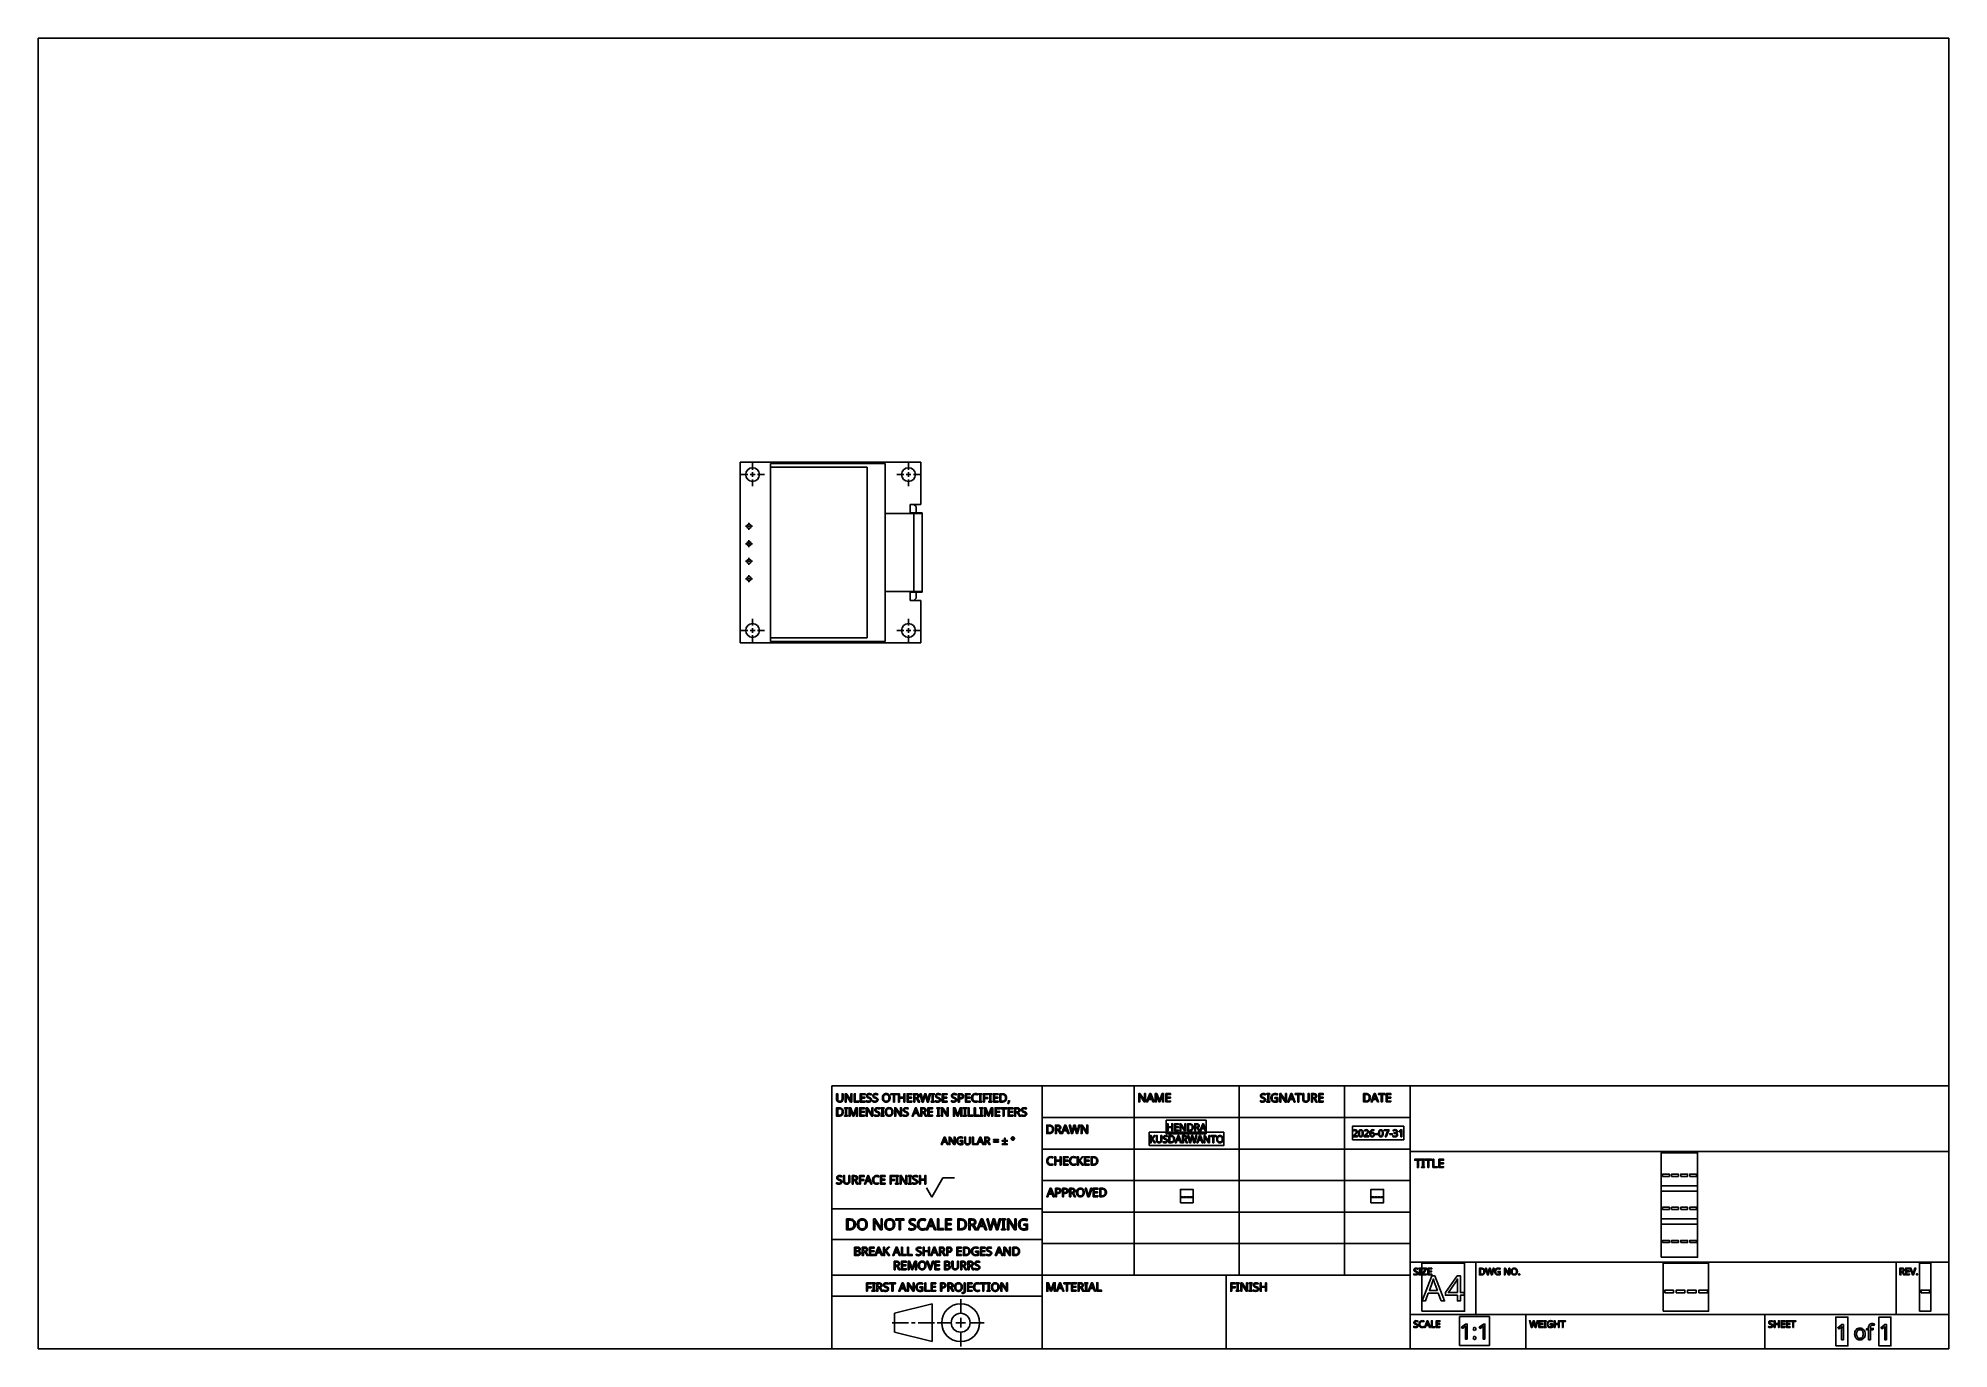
# Model space of a CAD drawing. Extents: x 20 to 297, y 10 to 200.
import ezdxf

# ---------------------------------------------------------------- set-up
doc = ezdxf.new("R2010")
doc.units = 0
doc.header["$LTSCALE"] = 12.7
doc.header["$MEASUREMENT"] = 0
doc.linetypes.add('CENTER', pattern=[0.787402, 0.492126, -0.098425, 0.098425, -0.098425])
for name, color, linetype in [('BORDER_FRAME', 7, 'CONTINUOUS'), ('CENTERMARKS', 7, 'CONTINUOUS'), ('TANGENT_LINES', 7, 'CONTINUOUS'), ('TITLE_BLOCK', 7, 'CONTINUOUS'), ('VISIBLE', 7, 'CONTINUOUS')]:
    doc.layers.add(name, color=color, linetype=linetype)

msp = doc.modelspace()

# ---------------------------------------------------------------- linework, layer by layer
at = {"layer": 'BORDER_FRAME'}
for p, q in [((20, 10), (20, 200)), ((20, 200), (297, 200)), ((297, 200), (297, 10)), ((297, 10), (20, 10))]:
    msp.add_line(p, q, dxfattribs=at)
at = {"layer": 'CENTERMARKS', "linetype": 'CENTER'}
for p, q in [((122.88, 136.74), (121.88, 136.74)), ((123.58, 137.44), (123.58, 138.44)), ((123.58, 136.04), (123.58, 135.04)), ((124.28, 136.74), (125.28, 136.74)), ((145.48, 136.74), (144.48, 136.74)), ((146.18, 137.44), (146.18, 138.44)), ((146.18, 136.04), (146.18, 135.04)), ((146.88, 136.74), (147.88, 136.74)), ((122.84, 129.25), (122.54, 129.25)), ((123.05, 129.46), (123.05, 129.76)), ((123.05, 129.04), (123.05, 128.74)), ((123.26, 129.25), (123.56, 129.25)), ((122.84, 126.71), (122.54, 126.71)), ((123.05, 126.92), (123.05, 127.22)), ((123.05, 126.5), (123.05, 126.2)), ((123.05, 124.38), (123.05, 124.68)), ((123.26, 126.71), (123.56, 126.71)), ((122.84, 124.17), (122.54, 124.17)), ((123.05, 123.96), (123.05, 123.66)), ((123.05, 121.84), (123.05, 122.14)), ((123.26, 124.17), (123.56, 124.17)), ((122.84, 121.63), (122.54, 121.63)), ((123.05, 121.42), (123.05, 121.12)), ((123.26, 121.63), (123.56, 121.63)), ((122.88, 114.14), (121.88, 114.14)), ((123.58, 114.84), (123.58, 115.84)), ((124.28, 114.14), (125.28, 114.14)), ((145.48, 114.14), (144.48, 114.14)), ((146.18, 114.84), (146.18, 115.84)), ((146.88, 114.14), (147.88, 114.14)), ((123.58, 113.44), (123.58, 112.44)), ((146.18, 113.44), (146.18, 112.44))]:
    msp.add_line(p, q, dxfattribs=at)
at = {"layer": 'CENTERMARKS', "linetype": 'CONTINUOUS'}
for p, q in [((123.23, 136.74), (123.93, 136.74)), ((123.58, 136.39), (123.58, 137.09)), ((145.83, 136.74), (146.53, 136.74)), ((146.18, 136.39), (146.18, 137.09)), ((122.95, 129.25), (123.16, 129.25)), ((123.05, 129.15), (123.05, 129.36)), ((122.95, 126.71), (123.16, 126.71)), ((123.05, 126.61), (123.05, 126.82)), ((122.95, 124.17), (123.16, 124.17)), ((123.05, 124.07), (123.05, 124.28)), ((122.95, 121.63), (123.16, 121.63)), ((123.05, 121.53), (123.05, 121.74)), ((123.23, 114.14), (123.93, 114.14)), ((123.58, 113.79), (123.58, 114.49)), ((145.83, 114.14), (146.53, 114.14)), ((146.18, 113.79), (146.18, 114.49))]:
    msp.add_line(p, q, dxfattribs=at)
at = {"layer": 'TANGENT_LINES'}
msp.add_line((146.96, 119.78), (146.96, 131.11), dxfattribs=at)
at = {"layer": 'TITLE_BLOCK'}
for p, q in [((135.07, 10), (135.07, 48.1)), ((135.07, 48.1), (165.56, 48.1)), ((165.56, 10), (165.56, 48.1)), ((165.56, 48.1), (218.9, 48.1)), ((178.89, 20.67), (178.89, 48.1)), ((194.13, 20.67), (194.13, 48.1)), ((209.37, 20.67), (209.37, 48.1)), ((218.9, 10), (218.9, 48.1)), ((218.9, 48.1), (297, 48.1)), ((165.56, 43.53), (218.9, 43.53)), ((165.56, 38.96), (218.9, 38.96)), ((218.9, 38.58), (297, 38.58)), ((148.79, 33.32), (149.55, 32)), ((149.55, 32), (151.15, 34.77)), ((151.15, 34.77), (152.83, 34.77)), ((165.56, 34.38), (218.9, 34.38)), ((135.07, 30.27), (165.56, 30.27)), ((165.56, 29.81), (218.9, 29.81)), ((135.07, 25.85), (165.56, 25.85)), ((165.56, 25.24), (218.9, 25.24)), ((218.9, 22.57), (297, 22.57)), ((228.42, 14.95), (228.42, 22.57)), ((289.38, 14.95), (289.38, 22.57)), ((135.07, 20.67), (165.56, 20.67)), ((165.56, 20.67), (218.9, 20.67)), ((192.22, 10), (192.22, 20.67)), ((135.07, 17.62), (165.56, 17.62)), ((153.74, 15.15), (153.74, 17.21)), ((149.63, 16.52), (144.14, 15.15)), ((144.14, 15.15), (144.14, 12.41)), ((149.63, 11.04), (149.63, 16.52)), ((153.74, 14.47), (153.74, 13.09)), ((218.9, 14.95), (297, 14.95)), ((235.66, 10), (235.66, 14.95)), ((270.33, 10), (270.33, 14.95)), ((146.2, 13.78), (143.8, 13.78)), ((144.14, 12.41), (149.63, 11.04)), ((147.16, 13.78), (146.61, 13.78)), ((147.57, 13.78), (149.97, 13.78)), ((152.37, 13.78), (150.31, 13.78)), ((154.43, 13.78), (153.06, 13.78)), ((153.74, 12.41), (153.74, 10.35)), ((155.12, 13.78), (157.17, 13.78)), ((135.07, 10), (165.56, 10))]:
    msp.add_line(p, q, dxfattribs=at)
for points in [[(136.69, 46.98), (136.54, 46.98), (136.54, 46.2), (136.53, 46.13), (136.52, 46.06), (136.52, 46.06), (136.49, 46.01), (136.46, 45.97), (136.46, 45.97), (136.41, 45.93), (136.36, 45.9), (136.36, 45.9), (136.3, 45.89), (136.23, 45.88), (136.23, 45.88), (136.15, 45.89), (136.09, 45.9), (136.09, 45.9), (136.03, 45.93), (135.99, 45.97), (135.99, 45.97), (135.95, 46.01), (135.93, 46.06), (135.93, 46.06), (135.91, 46.13), (135.91, 46.2), (135.91, 46.2), (135.91, 46.98), (135.75, 46.98), (135.75, 46.2), (135.76, 46.1), (135.78, 46.01), (135.78, 46.01), (135.82, 45.94), (135.88, 45.87), (135.88, 45.87), (135.94, 45.82), (136.02, 45.78), (136.02, 45.78), (136.11, 45.76), (136.22, 45.75), (136.22, 45.75), (136.32, 45.76), (136.41, 45.78), (136.41, 45.78), (136.5, 45.82), (136.56, 45.87), (136.56, 45.87), (136.62, 45.94), (136.66, 46.01), (136.66, 46.01), (136.68, 46.1), (136.69, 46.2), (136.69, 46.2), (136.69, 46.98)], [(136.73, 44.34), (136.72, 44.41), (136.72, 44.48), (136.7, 44.54), (136.69, 44.59), (136.69, 44.59), (136.66, 44.65), (136.64, 44.7), (136.61, 44.74), (136.57, 44.78), (136.57, 44.78), (136.53, 44.82), (136.48, 44.85), (136.43, 44.88), (136.38, 44.9), (136.38, 44.9), (136.32, 44.92), (136.26, 44.93), (136.2, 44.94), (136.13, 44.94), (136.13, 44.94), (135.75, 44.94), (135.75, 43.72), (136.09, 43.72), (136.17, 43.73), (136.24, 43.73), (136.3, 43.75), (136.36, 43.76), (136.36, 43.76), (136.42, 43.78), (136.47, 43.81), (136.52, 43.84), (136.56, 43.88), (136.56, 43.88), (136.6, 43.92), (136.63, 43.97), (136.66, 44.02), (136.68, 44.08), (136.68, 44.08), (136.7, 44.14), (136.72, 44.2), (136.72, 44.27), (136.73, 44.34), (136.73, 44.34)], [(136.57, 44.34), (136.56, 44.28), (136.56, 44.22), (136.55, 44.17), (136.53, 44.13), (136.53, 44.13), (136.52, 44.08), (136.5, 44.04), (136.47, 44.01), (136.44, 43.97), (136.44, 43.97), (136.41, 43.95), (136.37, 43.92), (136.33, 43.9), (136.29, 43.88), (136.29, 43.88), (136.24, 43.87), (136.19, 43.86), (136.13, 43.86), (136.07, 43.85), (136.07, 43.85), (135.91, 43.85), (135.91, 44.81), (136.11, 44.81), (136.16, 44.81), (136.21, 44.8), (136.26, 44.79), (136.31, 44.78), (136.31, 44.78), (136.35, 44.76), (136.39, 44.74), (136.42, 44.72), (136.45, 44.69), (136.45, 44.69), (136.48, 44.66), (136.5, 44.62), (136.52, 44.58), (136.54, 44.54), (136.54, 44.54), (136.55, 44.49), (136.56, 44.45), (136.56, 44.39), (136.57, 44.34), (136.57, 44.34)], [(137.34, 43.72), (137.34, 43.81), (137.19, 43.84), (137.19, 44.82), (137.34, 44.85), (137.34, 44.94), (136.9, 44.94), (136.9, 44.85), (137.04, 44.82), (137.04, 43.84), (136.9, 43.81), (136.9, 43.72), (137.34, 43.72)], [(137.97, 45.77), (137.97, 46.98), (137.83, 46.98), (137.83, 46.3), (137.83, 46.27), (137.83, 46.23), (137.83, 46.18), (137.83, 46.12), (137.83, 46.12), (137.84, 46.07), (137.84, 46.02), (137.84, 46), (137.84, 45.98), (137.84, 45.98), (137.83, 45.98), (137.62, 46.31), (137.22, 46.92), (137.19, 46.98), (137.01, 46.98), (137.01, 45.77), (137.15, 45.77), (137.15, 46.45), (137.15, 46.51), (137.15, 46.57), (137.15, 46.64), (137.14, 46.71), (137.14, 46.71), (137.14, 46.78), (137.14, 46.78), (137.79, 45.77), (137.97, 45.77)], [(138.11, 43.72), (138.23, 43.72), (138.64, 44.79), (138.64, 44.79), (138.64, 44.69), (138.64, 44.61), (138.63, 44.54), (138.63, 44.47), (138.63, 44.47), (138.63, 43.72), (138.78, 43.72), (138.78, 44.94), (138.56, 44.94), (138.18, 43.94), (138.17, 43.94), (137.8, 44.94), (137.57, 44.94), (137.57, 43.72), (137.71, 43.72), (137.71, 44.46), (137.71, 44.55), (137.71, 44.64), (137.71, 44.72), (137.7, 44.79), (137.7, 44.79), (137.71, 44.79), (138.11, 43.72)], [(138.3, 45.77), (138.99, 45.77), (138.99, 45.91), (138.45, 45.91), (138.45, 46.98), (138.3, 46.98), (138.3, 45.77)], [(139.79, 43.72), (139.79, 43.86), (139.27, 43.86), (139.27, 44.29), (139.76, 44.29), (139.76, 44.42), (139.27, 44.42), (139.27, 44.8), (139.79, 44.8), (139.79, 44.94), (139.11, 44.94), (139.11, 43.72), (139.79, 43.72)], [(139.87, 45.77), (139.87, 45.9), (139.35, 45.9), (139.35, 46.34), (139.84, 46.34), (139.84, 46.47), (139.35, 46.47), (139.35, 46.85), (139.87, 46.85), (139.87, 46.98), (139.19, 46.98), (139.19, 45.77), (139.87, 45.77)], [(140.83, 46.09), (140.83, 46.13), (140.82, 46.17), (140.81, 46.21), (140.8, 46.24), (140.8, 46.24), (140.76, 46.3), (140.7, 46.35), (140.7, 46.35), (140.66, 46.37), (140.61, 46.4), (140.56, 46.42), (140.5, 46.44), (140.5, 46.44), (140.44, 46.46), (140.4, 46.48), (140.36, 46.5), (140.33, 46.52), (140.33, 46.52), (140.28, 46.55), (140.25, 46.59), (140.25, 46.59), (140.24, 46.63), (140.24, 46.63), (140.23, 46.69), (140.23, 46.69), (140.23, 46.73), (140.25, 46.76), (140.25, 46.76), (140.26, 46.79), (140.29, 46.82), (140.29, 46.82), (140.32, 46.84), (140.36, 46.85), (140.36, 46.85), (140.41, 46.86), (140.46, 46.87), (140.46, 46.87), (140.53, 46.86), (140.6, 46.85), (140.67, 46.83), (140.75, 46.8), (140.75, 46.8), (140.8, 46.93), (140.72, 46.96), (140.64, 46.98), (140.55, 47), (140.46, 47), (140.46, 47), (140.38, 47), (140.31, 46.98), (140.31, 46.98), (140.24, 46.95), (140.18, 46.92), (140.18, 46.92), (140.14, 46.87), (140.1, 46.82), (140.1, 46.82), (140.08, 46.76), (140.08, 46.69), (140.08, 46.69), (140.08, 46.63), (140.09, 46.57), (140.09, 46.57), (140.12, 46.52), (140.15, 46.48), (140.15, 46.48), (140.19, 46.44), (140.24, 46.4), (140.31, 46.36), (140.39, 46.33), (140.39, 46.33), (140.44, 46.31), (140.49, 46.29), (140.53, 46.27), (140.57, 46.25), (140.57, 46.25), (140.62, 46.22), (140.65, 46.18), (140.65, 46.18), (140.67, 46.14), (140.67, 46.14), (140.67, 46.08), (140.67, 46.08), (140.67, 46.04), (140.66, 46), (140.66, 46), (140.64, 45.97), (140.61, 45.94), (140.61, 45.94), (140.57, 45.91), (140.52, 45.9), (140.52, 45.9), (140.46, 45.89), (140.4, 45.88), (140.4, 45.88), (140.32, 45.89), (140.23, 45.9), (140.23, 45.9), (140.14, 45.93), (140.06, 45.96), (140.06, 45.96), (140.06, 45.81), (140.13, 45.79), (140.2, 45.77), (140.29, 45.76), (140.39, 45.75), (140.39, 45.75), (140.49, 45.76), (140.58, 45.78), (140.58, 45.78), (140.65, 45.8), (140.71, 45.84), (140.71, 45.84), (140.76, 45.89), (140.8, 45.95), (140.8, 45.95), (140.82, 46.02), (140.83, 46.09), (140.83, 46.09)], [(141.02, 43.72), (141.02, 44.94), (140.88, 44.94), (140.88, 44.25), (140.88, 44.22), (140.88, 44.18), (140.88, 44.13), (140.89, 44.07), (140.89, 44.07), (140.89, 44.02), (140.89, 43.98), (140.89, 43.95), (140.89, 43.93), (140.89, 43.93), (140.89, 43.93), (140.67, 44.26), (140.28, 44.88), (140.24, 44.94), (140.06, 44.94), (140.06, 43.72), (140.2, 43.72), (140.2, 44.4), (140.2, 44.46), (140.2, 44.52), (140.2, 44.59), (140.19, 44.66), (140.19, 44.66), (140.19, 44.73), (140.19, 44.73), (140.84, 43.72), (141.02, 43.72)], [(141.76, 46.09), (141.76, 46.13), (141.75, 46.17), (141.74, 46.21), (141.73, 46.24), (141.73, 46.24), (141.69, 46.3), (141.63, 46.35), (141.63, 46.35), (141.59, 46.37), (141.55, 46.4), (141.49, 46.42), (141.43, 46.44), (141.43, 46.44), (141.38, 46.46), (141.33, 46.48), (141.29, 46.5), (141.26, 46.52), (141.26, 46.52), (141.22, 46.55), (141.19, 46.59), (141.19, 46.59), (141.17, 46.63), (141.17, 46.63), (141.16, 46.69), (141.16, 46.69), (141.17, 46.73), (141.18, 46.76), (141.18, 46.76), (141.2, 46.79), (141.22, 46.82), (141.22, 46.82), (141.26, 46.84), (141.3, 46.85), (141.3, 46.85), (141.34, 46.86), (141.39, 46.87), (141.39, 46.87), (141.46, 46.86), (141.53, 46.85), (141.61, 46.83), (141.68, 46.8), (141.68, 46.8), (141.73, 46.93), (141.65, 46.96), (141.57, 46.98), (141.49, 47), (141.4, 47), (141.4, 47), (141.31, 47), (141.24, 46.98), (141.24, 46.98), (141.17, 46.95), (141.12, 46.92), (141.12, 46.92), (141.07, 46.87), (141.04, 46.82), (141.04, 46.82), (141.02, 46.76), (141.01, 46.69), (141.01, 46.69), (141.01, 46.63), (141.03, 46.57), (141.03, 46.57), (141.05, 46.52), (141.08, 46.48), (141.08, 46.48), (141.12, 46.44), (141.18, 46.4), (141.24, 46.36), (141.32, 46.33), (141.32, 46.33), (141.38, 46.31), (141.43, 46.29), (141.47, 46.27), (141.5, 46.25), (141.5, 46.25), (141.55, 46.22), (141.58, 46.18), (141.58, 46.18), (141.6, 46.14), (141.6, 46.14), (141.61, 46.08), (141.61, 46.08), (141.6, 46.04), (141.59, 46), (141.59, 46), (141.57, 45.97), (141.54, 45.94), (141.54, 45.94), (141.5, 45.91), (141.45, 45.9), (141.45, 45.9), (141.4, 45.89), (141.33, 45.88), (141.33, 45.88), (141.25, 45.89), (141.16, 45.9), (141.16, 45.9), (141.07, 45.93), (140.99, 45.96), (140.99, 45.96), (140.99, 45.81), (141.06, 45.79), (141.14, 45.77), (141.23, 45.76), (141.33, 45.75), (141.33, 45.75), (141.42, 45.76), (141.51, 45.78), (141.51, 45.78), (141.58, 45.8), (141.65, 45.84), (141.65, 45.84), (141.7, 45.89), (141.73, 45.95), (141.73, 45.95), (141.75, 46.02), (141.76, 46.09), (141.76, 46.09)], [(142.04, 44.05), (142.04, 44.09), (142.03, 44.13), (142.02, 44.16), (142.01, 44.19), (142.01, 44.19), (141.97, 44.25), (141.91, 44.3), (141.91, 44.3), (141.87, 44.33), (141.83, 44.35), (141.77, 44.37), (141.71, 44.4), (141.71, 44.4), (141.66, 44.42), (141.61, 44.44), (141.57, 44.46), (141.54, 44.47), (141.54, 44.47), (141.5, 44.51), (141.47, 44.54), (141.47, 44.54), (141.45, 44.59), (141.45, 44.59), (141.44, 44.64), (141.44, 44.64), (141.45, 44.68), (141.46, 44.72), (141.46, 44.72), (141.48, 44.75), (141.51, 44.77), (141.51, 44.77), (141.54, 44.79), (141.58, 44.81), (141.58, 44.81), (141.62, 44.82), (141.67, 44.82), (141.67, 44.82), (141.74, 44.82), (141.81, 44.8), (141.89, 44.78), (141.97, 44.76), (141.97, 44.76), (142.01, 44.89), (141.93, 44.92), (141.85, 44.94), (141.77, 44.95), (141.68, 44.95), (141.68, 44.95), (141.59, 44.95), (141.52, 44.93), (141.52, 44.93), (141.45, 44.91), (141.4, 44.87), (141.4, 44.87), (141.35, 44.83), (141.32, 44.77), (141.32, 44.77), (141.3, 44.71), (141.29, 44.65), (141.29, 44.65), (141.29, 44.58), (141.31, 44.52), (141.31, 44.52), (141.33, 44.47), (141.36, 44.43), (141.36, 44.43), (141.4, 44.39), (141.46, 44.35), (141.52, 44.32), (141.6, 44.28), (141.6, 44.28), (141.66, 44.26), (141.71, 44.24), (141.75, 44.23), (141.78, 44.21), (141.78, 44.21), (141.83, 44.17), (141.86, 44.13), (141.86, 44.13), (141.88, 44.09), (141.88, 44.09), (141.89, 44.03), (141.89, 44.03), (141.88, 43.99), (141.87, 43.95), (141.87, 43.95), (141.85, 43.92), (141.82, 43.89), (141.82, 43.89), (141.78, 43.87), (141.73, 43.85), (141.73, 43.85), (141.68, 43.84), (141.61, 43.84), (141.61, 43.84), (141.53, 43.84), (141.44, 43.86), (141.44, 43.86), (141.36, 43.88), (141.27, 43.91), (141.27, 43.91), (141.27, 43.76), (141.34, 43.74), (141.42, 43.72), (141.51, 43.71), (141.61, 43.71), (141.61, 43.71), (141.7, 43.71), (141.79, 43.73), (141.79, 43.73), (141.86, 43.76), (141.93, 43.8), (141.93, 43.8), (141.98, 43.85), (142.01, 43.91), (142.01, 43.91), (142.03, 43.97), (142.04, 44.05), (142.04, 44.05)], [(142.63, 43.72), (142.63, 43.81), (142.49, 43.84), (142.49, 44.82), (142.63, 44.85), (142.63, 44.94), (142.19, 44.94), (142.19, 44.85), (142.33, 44.82), (142.33, 43.84), (142.19, 43.81), (142.19, 43.72), (142.63, 43.72)], [(143.51, 46.38), (143.51, 46.45), (143.5, 46.52), (143.49, 46.58), (143.47, 46.64), (143.47, 46.64), (143.45, 46.69), (143.42, 46.75), (143.39, 46.79), (143.36, 46.84), (143.36, 46.84), (143.32, 46.88), (143.28, 46.91), (143.23, 46.94), (143.18, 46.96), (143.18, 46.96), (143.13, 46.98), (143.07, 46.99), (143.01, 47), (142.95, 47), (142.95, 47), (142.88, 47), (142.82, 46.99), (142.76, 46.98), (142.71, 46.96), (142.71, 46.96), (142.66, 46.94), (142.61, 46.91), (142.57, 46.88), (142.53, 46.84), (142.53, 46.84), (142.5, 46.8), (142.47, 46.75), (142.44, 46.7), (142.42, 46.64), (142.42, 46.64), (142.41, 46.58), (142.4, 46.52), (142.39, 46.45), (142.39, 46.38), (142.39, 46.38), (142.39, 46.31), (142.4, 46.24), (142.41, 46.17), (142.42, 46.11), (142.42, 46.11), (142.44, 46.06), (142.47, 46.01), (142.5, 45.96), (142.53, 45.92), (142.53, 45.92), (142.57, 45.88), (142.61, 45.84), (142.66, 45.82), (142.71, 45.79), (142.71, 45.79), (142.76, 45.78), (142.82, 45.76), (142.88, 45.76), (142.95, 45.75), (142.95, 45.75), (143.01, 45.76), (143.07, 45.76), (143.13, 45.78), (143.18, 45.79), (143.18, 45.79), (143.23, 45.82), (143.28, 45.85), (143.32, 45.88), (143.36, 45.92), (143.36, 45.92), (143.39, 45.96), (143.42, 46.01), (143.45, 46.06), (143.47, 46.12), (143.47, 46.12), (143.49, 46.18), (143.5, 46.24), (143.51, 46.31), (143.51, 46.38), (143.51, 46.38)], [(142.55, 46.38), (142.55, 46.49), (142.57, 46.59), (142.57, 46.59), (142.6, 46.67), (142.65, 46.74), (142.65, 46.74), (142.68, 46.77), (142.71, 46.8), (142.74, 46.82), (142.78, 46.84), (142.78, 46.84), (142.81, 46.85), (142.86, 46.86), (142.9, 46.87), (142.95, 46.87), (142.95, 46.87), (143, 46.87), (143.04, 46.86), (143.08, 46.85), (143.12, 46.84), (143.12, 46.84), (143.19, 46.8), (143.25, 46.74), (143.25, 46.74), (143.27, 46.71), (143.29, 46.68), (143.31, 46.63), (143.32, 46.59), (143.32, 46.59), (143.33, 46.54), (143.34, 46.49), (143.34, 46.44), (143.35, 46.38), (143.35, 46.38), (143.34, 46.32), (143.34, 46.26), (143.33, 46.21), (143.32, 46.16), (143.32, 46.16), (143.31, 46.12), (143.29, 46.08), (143.27, 46.04), (143.24, 46.01), (143.24, 46.01), (143.22, 45.98), (143.19, 45.95), (143.15, 45.93), (143.12, 45.92), (143.12, 45.92), (143.04, 45.89), (142.95, 45.88), (142.95, 45.88), (142.9, 45.89), (142.86, 45.89), (142.81, 45.9), (142.78, 45.92), (142.78, 45.92), (142.74, 45.93), (142.71, 45.96), (142.68, 45.98), (142.65, 46.01), (142.65, 46.01), (142.6, 46.08), (142.57, 46.17), (142.57, 46.17), (142.55, 46.26), (142.55, 46.38), (142.55, 46.38)], [(143.92, 44.33), (143.92, 44.4), (143.91, 44.47), (143.9, 44.53), (143.89, 44.59), (143.89, 44.59), (143.86, 44.65), (143.84, 44.7), (143.81, 44.75), (143.78, 44.79), (143.78, 44.79), (143.74, 44.83), (143.69, 44.86), (143.65, 44.89), (143.6, 44.92), (143.6, 44.92), (143.55, 44.93), (143.49, 44.95), (143.43, 44.95), (143.36, 44.96), (143.36, 44.96), (143.3, 44.95), (143.24, 44.95), (143.18, 44.93), (143.12, 44.92), (143.12, 44.92), (143.07, 44.89), (143.03, 44.86), (142.99, 44.83), (142.95, 44.79), (142.95, 44.79), (142.91, 44.75), (142.88, 44.7), (142.86, 44.65), (142.84, 44.6), (142.84, 44.6), (142.82, 44.54), (142.81, 44.47), (142.8, 44.41), (142.8, 44.33), (142.8, 44.33), (142.8, 44.26), (142.81, 44.19), (142.82, 44.13), (142.84, 44.07), (142.84, 44.07), (142.86, 44.01), (142.88, 43.96), (142.91, 43.91), (142.95, 43.87), (142.95, 43.87), (142.99, 43.83), (143.03, 43.8), (143.07, 43.77), (143.12, 43.75), (143.12, 43.75), (143.18, 43.73), (143.24, 43.72), (143.3, 43.71), (143.36, 43.71), (143.36, 43.71), (143.43, 43.71), (143.49, 43.72), (143.54, 43.73), (143.6, 43.75), (143.6, 43.75), (143.65, 43.77), (143.69, 43.8), (143.74, 43.83), (143.78, 43.87), (143.78, 43.87), (143.81, 43.92), (143.84, 43.96), (143.86, 44.02), (143.89, 44.07), (143.89, 44.07), (143.9, 44.13), (143.91, 44.19), (143.92, 44.26), (143.92, 44.33), (143.92, 44.33)], [(142.96, 44.33), (142.97, 44.44), (142.99, 44.54), (142.99, 44.54), (143.02, 44.63), (143.06, 44.7), (143.06, 44.7), (143.09, 44.73), (143.12, 44.75), (143.15, 44.77), (143.19, 44.79), (143.19, 44.79), (143.23, 44.8), (143.27, 44.81), (143.32, 44.82), (143.36, 44.82), (143.36, 44.82), (143.41, 44.82), (143.46, 44.81), (143.5, 44.8), (143.54, 44.79), (143.54, 44.79), (143.6, 44.75), (143.66, 44.7), (143.66, 44.7), (143.68, 44.67), (143.7, 44.63), (143.72, 44.59), (143.74, 44.54), (143.74, 44.54), (143.75, 44.5), (143.75, 44.45), (143.76, 44.39), (143.76, 44.33), (143.76, 44.33), (143.76, 44.27), (143.75, 44.22), (143.75, 44.17), (143.74, 44.12), (143.74, 44.12), (143.72, 44.07), (143.7, 44.03), (143.68, 44), (143.66, 43.96), (143.66, 43.96), (143.63, 43.93), (143.6, 43.91), (143.57, 43.89), (143.53, 43.87), (143.53, 43.87), (143.45, 43.85), (143.36, 43.84), (143.36, 43.84), (143.32, 43.84), (143.27, 43.85), (143.23, 43.86), (143.19, 43.87), (143.19, 43.87), (143.15, 43.89), (143.12, 43.91), (143.09, 43.94), (143.06, 43.96), (143.06, 43.96), (143.02, 44.04), (142.99, 44.12), (142.99, 44.12), (142.97, 44.22), (142.96, 44.33), (142.96, 44.33)], [(144.16, 45.77), (144.16, 46.85), (144.54, 46.85), (144.54, 46.98), (143.63, 46.98), (143.63, 46.85), (144.01, 46.85), (144.01, 45.77), (144.16, 45.77)], [(145.15, 43.72), (145.15, 44.94), (145.01, 44.94), (145.01, 44.25), (145.01, 44.22), (145.01, 44.18), (145.01, 44.13), (145.02, 44.07), (145.02, 44.07), (145.02, 44.02), (145.02, 43.98), (145.02, 43.95), (145.02, 43.93), (145.02, 43.93), (145.02, 43.93), (144.8, 44.26), (144.41, 44.88), (144.37, 44.94), (144.19, 44.94), (144.19, 43.72), (144.33, 43.72), (144.33, 44.4), (144.33, 44.46), (144.33, 44.52), (144.33, 44.59), (144.32, 44.66), (144.32, 44.66), (144.32, 44.73), (144.32, 44.73), (144.98, 43.72), (145.15, 43.72)], [(145.65, 45.77), (145.65, 46.98), (145.5, 46.98), (145.5, 46.47), (144.87, 46.47), (144.87, 46.98), (144.72, 46.98), (144.72, 45.77), (144.87, 45.77), (144.87, 46.34), (145.5, 46.34), (145.5, 45.77), (145.65, 45.77)], [(146.17, 44.05), (146.17, 44.09), (146.16, 44.13), (146.15, 44.16), (146.14, 44.19), (146.14, 44.19), (146.1, 44.25), (146.04, 44.3), (146.04, 44.3), (146, 44.33), (145.96, 44.35), (145.9, 44.37), (145.84, 44.4), (145.84, 44.4), (145.79, 44.42), (145.74, 44.44), (145.7, 44.46), (145.67, 44.47), (145.67, 44.47), (145.63, 44.51), (145.6, 44.54), (145.6, 44.54), (145.58, 44.59), (145.58, 44.59), (145.57, 44.64), (145.57, 44.64), (145.58, 44.68), (145.59, 44.72), (145.59, 44.72), (145.61, 44.75), (145.64, 44.77), (145.64, 44.77), (145.67, 44.79), (145.71, 44.81), (145.71, 44.81), (145.75, 44.82), (145.8, 44.82), (145.8, 44.82), (145.87, 44.82), (145.94, 44.8), (146.02, 44.78), (146.1, 44.76), (146.1, 44.76), (146.14, 44.89), (146.06, 44.92), (145.98, 44.94), (145.9, 44.95), (145.81, 44.95), (145.81, 44.95), (145.73, 44.95), (145.65, 44.93), (145.65, 44.93), (145.58, 44.91), (145.53, 44.87), (145.53, 44.87), (145.48, 44.83), (145.45, 44.77), (145.45, 44.77), (145.43, 44.71), (145.42, 44.65), (145.42, 44.65), (145.42, 44.58), (145.44, 44.52), (145.44, 44.52), (145.46, 44.47), (145.49, 44.43), (145.49, 44.43), (145.53, 44.39), (145.59, 44.35), (145.66, 44.32), (145.73, 44.28), (145.73, 44.28), (145.79, 44.26), (145.84, 44.24), (145.88, 44.23), (145.91, 44.21), (145.91, 44.21), (145.96, 44.17), (145.99, 44.13), (145.99, 44.13), (146.01, 44.09), (146.01, 44.09), (146.02, 44.03), (146.02, 44.03), (146.01, 43.99), (146, 43.95), (146, 43.95), (145.98, 43.92), (145.95, 43.89), (145.95, 43.89), (145.91, 43.87), (145.86, 43.85), (145.86, 43.85), (145.81, 43.84), (145.74, 43.84), (145.74, 43.84), (145.66, 43.84), (145.57, 43.86), (145.57, 43.86), (145.49, 43.88), (145.4, 43.91), (145.4, 43.91), (145.4, 43.76), (145.47, 43.74), (145.55, 43.72), (145.64, 43.71), (145.74, 43.71), (145.74, 43.71), (145.83, 43.71), (145.92, 43.73), (145.92, 43.73), (145.99, 43.76), (146.06, 43.8), (146.06, 43.8), (146.11, 43.85), (146.14, 43.91), (146.14, 43.91), (146.16, 43.97), (146.17, 44.05), (146.17, 44.05)], [(146.66, 45.77), (146.66, 45.9), (146.14, 45.9), (146.14, 46.34), (146.63, 46.34), (146.63, 46.47), (146.14, 46.47), (146.14, 46.85), (146.66, 46.85), (146.66, 46.98), (145.98, 46.98), (145.98, 45.77), (146.66, 45.77)], [(147.62, 43.72), (147.78, 43.72), (147.31, 44.94), (147.17, 44.94), (146.69, 43.72), (146.85, 43.72), (146.99, 44.1), (147.47, 44.1), (147.62, 43.72)], [(147.08, 46.27), (147.32, 46.27), (147.62, 45.77), (147.8, 45.77), (147.46, 46.31), (147.52, 46.34), (147.57, 46.36), (147.57, 46.36), (147.61, 46.4), (147.64, 46.44), (147.64, 46.44), (147.67, 46.48), (147.69, 46.53), (147.69, 46.53), (147.7, 46.58), (147.71, 46.64), (147.71, 46.64), (147.7, 46.72), (147.68, 46.79), (147.68, 46.79), (147.64, 46.85), (147.6, 46.9), (147.6, 46.9), (147.54, 46.94), (147.46, 46.96), (147.46, 46.96), (147.37, 46.98), (147.26, 46.98), (147.26, 46.98), (146.93, 46.98), (146.93, 45.77), (147.08, 45.77), (147.08, 46.27)], [(147.43, 44.23), (147.04, 44.23), (147.18, 44.6), (147.21, 44.69), (147.23, 44.78), (147.23, 44.78), (147.29, 44.6), (147.43, 44.23)], [(147.08, 46.4), (147.08, 46.85), (147.25, 46.85), (147.33, 46.85), (147.39, 46.84), (147.39, 46.84), (147.44, 46.82), (147.48, 46.8), (147.48, 46.8), (147.51, 46.77), (147.53, 46.73), (147.53, 46.73), (147.54, 46.68), (147.55, 46.63), (147.55, 46.63), (147.54, 46.58), (147.53, 46.53), (147.53, 46.53), (147.51, 46.49), (147.48, 46.46), (147.48, 46.46), (147.44, 46.43), (147.39, 46.41), (147.39, 46.41), (147.33, 46.4), (147.26, 46.4), (147.26, 46.4), (147.08, 46.4)], [(149.06, 45.77), (149.38, 46.98), (149.22, 46.98), (149.03, 46.24), (149.01, 46.16), (149, 46.08), (148.98, 46.01), (148.97, 45.95), (148.97, 45.95), (148.95, 46.1), (148.91, 46.25), (148.91, 46.25), (148.69, 46.98), (148.53, 46.98), (148.31, 46.25), (148.27, 46.1), (148.25, 45.95), (148.25, 45.95), (148.22, 46.1), (148.19, 46.24), (148.19, 46.24), (148, 46.98), (147.84, 46.98), (148.16, 45.77), (148.32, 45.77), (148.55, 46.56), (148.57, 46.63), (148.58, 46.7), (148.6, 46.75), (148.61, 46.81), (148.61, 46.81), (148.61, 46.77), (148.63, 46.71), (148.64, 46.65), (148.67, 46.57), (148.67, 46.57), (148.9, 45.77), (149.06, 45.77)], [(148.1, 44.22), (148.34, 44.22), (148.63, 43.72), (148.81, 43.72), (148.48, 44.27), (148.54, 44.29), (148.59, 44.32), (148.59, 44.32), (148.63, 44.35), (148.66, 44.39), (148.66, 44.39), (148.69, 44.43), (148.71, 44.48), (148.71, 44.48), (148.72, 44.53), (148.72, 44.59), (148.72, 44.59), (148.72, 44.67), (148.7, 44.74), (148.7, 44.74), (148.66, 44.8), (148.61, 44.85), (148.61, 44.85), (148.55, 44.89), (148.48, 44.92), (148.48, 44.92), (148.39, 44.93), (148.28, 44.94), (148.28, 44.94), (147.95, 44.94), (147.95, 43.72), (148.1, 43.72), (148.1, 44.22)], [(148.1, 44.35), (148.1, 44.81), (148.27, 44.81), (148.34, 44.8), (148.41, 44.79), (148.41, 44.79), (148.46, 44.78), (148.5, 44.75), (148.5, 44.75), (148.53, 44.72), (148.55, 44.68), (148.55, 44.68), (148.56, 44.64), (148.56, 44.59), (148.56, 44.59), (148.56, 44.53), (148.55, 44.48), (148.55, 44.48), (148.53, 44.45), (148.5, 44.41), (148.5, 44.41), (148.46, 44.39), (148.41, 44.37), (148.41, 44.37), (148.35, 44.36), (148.28, 44.35), (148.28, 44.35), (148.1, 44.35)], [(149.68, 43.72), (149.68, 43.86), (149.16, 43.86), (149.16, 44.29), (149.65, 44.29), (149.65, 44.42), (149.16, 44.42), (149.16, 44.8), (149.68, 44.8), (149.68, 44.94), (149, 44.94), (149, 43.72), (149.68, 43.72)], [(149.91, 45.77), (149.91, 45.86), (149.77, 45.89), (149.77, 46.86), (149.91, 46.9), (149.91, 46.98), (149.47, 46.98), (149.47, 46.9), (149.61, 46.86), (149.61, 45.89), (149.47, 45.86), (149.47, 45.77), (149.91, 45.77)], [(150.83, 46.09), (150.83, 46.13), (150.83, 46.17), (150.82, 46.21), (150.8, 46.24), (150.8, 46.24), (150.76, 46.3), (150.7, 46.35), (150.7, 46.35), (150.67, 46.37), (150.62, 46.4), (150.57, 46.42), (150.5, 46.44), (150.5, 46.44), (150.45, 46.46), (150.4, 46.48), (150.37, 46.5), (150.34, 46.52), (150.34, 46.52), (150.29, 46.55), (150.26, 46.59), (150.26, 46.59), (150.24, 46.63), (150.24, 46.63), (150.24, 46.69), (150.24, 46.69), (150.24, 46.73), (150.25, 46.76), (150.25, 46.76), (150.27, 46.79), (150.3, 46.82), (150.3, 46.82), (150.33, 46.84), (150.37, 46.85), (150.37, 46.85), (150.42, 46.86), (150.47, 46.87), (150.47, 46.87), (150.54, 46.86), (150.61, 46.85), (150.68, 46.83), (150.76, 46.8), (150.76, 46.8), (150.8, 46.93), (150.73, 46.96), (150.64, 46.98), (150.56, 47), (150.47, 47), (150.47, 47), (150.39, 47), (150.31, 46.98), (150.31, 46.98), (150.25, 46.95), (150.19, 46.92), (150.19, 46.92), (150.14, 46.87), (150.11, 46.82), (150.11, 46.82), (150.09, 46.76), (150.08, 46.69), (150.08, 46.69), (150.09, 46.63), (150.1, 46.57), (150.1, 46.57), (150.12, 46.52), (150.15, 46.48), (150.15, 46.48), (150.2, 46.44), (150.25, 46.4), (150.32, 46.36), (150.4, 46.33), (150.4, 46.33), (150.45, 46.31), (150.5, 46.29), (150.54, 46.27), (150.57, 46.25), (150.57, 46.25), (150.62, 46.22), (150.66, 46.18), (150.66, 46.18), (150.67, 46.14), (150.67, 46.14), (150.68, 46.08), (150.68, 46.08), (150.68, 46.04), (150.66, 46), (150.66, 46), (150.64, 45.97), (150.61, 45.94), (150.61, 45.94), (150.57, 45.91), (150.53, 45.9), (150.53, 45.9), (150.47, 45.89), (150.41, 45.88), (150.41, 45.88), (150.32, 45.89), (150.23, 45.9), (150.23, 45.9), (150.15, 45.93), (150.07, 45.96), (150.07, 45.96), (150.07, 45.81), (150.13, 45.79), (150.21, 45.77), (150.3, 45.76), (150.4, 45.75), (150.4, 45.75), (150.5, 45.76), (150.58, 45.78), (150.58, 45.78), (150.66, 45.8), (150.72, 45.84), (150.72, 45.84), (150.77, 45.89), (150.8, 45.95), (150.8, 45.95), (150.83, 46.02), (150.83, 46.09), (150.83, 46.09)], [(150.73, 43.72), (150.73, 43.81), (150.59, 43.84), (150.59, 44.82), (150.73, 44.85), (150.73, 44.94), (150.29, 44.94), (150.29, 44.85), (150.44, 44.82), (150.44, 43.84), (150.29, 43.81), (150.29, 43.72), (150.73, 43.72)], [(151.93, 43.72), (151.93, 44.94), (151.79, 44.94), (151.79, 44.25), (151.79, 44.22), (151.79, 44.18), (151.79, 44.13), (151.79, 44.07), (151.79, 44.07), (151.8, 44.02), (151.8, 43.98), (151.8, 43.95), (151.8, 43.93), (151.8, 43.93), (151.79, 43.93), (151.58, 44.26), (151.18, 44.88), (151.15, 44.94), (150.97, 44.94), (150.97, 43.72), (151.11, 43.72), (151.11, 44.4), (151.11, 44.46), (151.11, 44.52), (151.1, 44.59), (151.1, 44.66), (151.1, 44.66), (151.1, 44.73), (151.1, 44.73), (151.75, 43.72), (151.93, 43.72)], [(151.76, 45.77), (151.76, 45.9), (151.23, 45.9), (151.23, 46.34), (151.73, 46.34), (151.73, 46.47), (151.23, 46.47), (151.23, 46.85), (151.76, 46.85), (151.76, 46.98), (151.08, 46.98), (151.08, 45.77), (151.76, 45.77)], [(153.15, 46.09), (153.15, 46.13), (153.15, 46.17), (153.14, 46.21), (153.12, 46.24), (153.12, 46.24), (153.08, 46.3), (153.03, 46.35), (153.03, 46.35), (152.99, 46.37), (152.94, 46.4), (152.89, 46.42), (152.82, 46.44), (152.82, 46.44), (152.77, 46.46), (152.73, 46.48), (152.69, 46.5), (152.66, 46.52), (152.66, 46.52), (152.61, 46.55), (152.58, 46.59), (152.58, 46.59), (152.56, 46.63), (152.56, 46.63), (152.56, 46.69), (152.56, 46.69), (152.56, 46.73), (152.57, 46.76), (152.57, 46.76), (152.59, 46.79), (152.62, 46.82), (152.62, 46.82), (152.65, 46.84), (152.69, 46.85), (152.69, 46.85), (152.74, 46.86), (152.79, 46.87), (152.79, 46.87), (152.86, 46.86), (152.93, 46.85), (153, 46.83), (153.08, 46.8), (153.08, 46.8), (153.13, 46.93), (153.05, 46.96), (152.97, 46.98), (152.88, 47), (152.79, 47), (152.79, 47), (152.71, 47), (152.63, 46.98), (152.63, 46.98), (152.57, 46.95), (152.51, 46.92), (152.51, 46.92), (152.46, 46.87), (152.43, 46.82), (152.43, 46.82), (152.41, 46.76), (152.4, 46.69), (152.4, 46.69), (152.41, 46.63), (152.42, 46.57), (152.42, 46.57), (152.44, 46.52), (152.48, 46.48), (152.48, 46.48), (152.52, 46.44), (152.57, 46.4), (152.64, 46.36), (152.72, 46.33), (152.72, 46.33), (152.77, 46.31), (152.82, 46.29), (152.86, 46.27), (152.89, 46.25), (152.89, 46.25), (152.94, 46.22), (152.98, 46.18), (152.98, 46.18), (153, 46.14), (153, 46.14), (153, 46.08), (153, 46.08), (153, 46.04), (152.98, 46), (152.98, 46), (152.96, 45.97), (152.93, 45.94), (152.93, 45.94), (152.89, 45.91), (152.85, 45.9), (152.85, 45.9), (152.79, 45.89), (152.73, 45.88), (152.73, 45.88), (152.65, 45.89), (152.56, 45.9), (152.56, 45.9), (152.47, 45.93), (152.39, 45.96), (152.39, 45.96), (152.39, 45.81), (152.45, 45.79), (152.53, 45.77), (152.62, 45.76), (152.72, 45.75), (152.72, 45.75), (152.82, 45.76), (152.9, 45.78), (152.9, 45.78), (152.98, 45.8), (153.04, 45.84), (153.04, 45.84), (153.09, 45.89), (153.13, 45.95), (153.13, 45.95), (153.15, 46.02), (153.15, 46.09), (153.15, 46.09)], [(153.24, 43.72), (153.36, 43.72), (153.77, 44.79), (153.78, 44.79), (153.77, 44.69), (153.77, 44.61), (153.76, 44.54), (153.76, 44.47), (153.76, 44.47), (153.76, 43.72), (153.91, 43.72), (153.91, 44.94), (153.69, 44.94), (153.31, 43.94), (153.3, 43.94), (152.93, 44.94), (152.7, 44.94), (152.7, 43.72), (152.84, 43.72), (152.84, 44.46), (152.84, 44.55), (152.84, 44.64), (152.84, 44.72), (152.83, 44.79), (152.83, 44.79), (152.84, 44.79), (153.24, 43.72)], [(154.18, 46.63), (154.17, 46.71), (154.15, 46.78), (154.15, 46.78), (154.11, 46.84), (154.06, 46.89), (154.06, 46.89), (154, 46.93), (153.92, 46.96), (153.92, 46.96), (153.83, 46.98), (153.72, 46.98), (153.72, 46.98), (153.4, 46.98), (153.4, 45.77), (153.55, 45.77), (153.55, 46.24), (153.69, 46.24), (153.8, 46.25), (153.9, 46.27), (153.9, 46.27), (153.98, 46.3), (154.05, 46.34), (154.05, 46.34), (154.11, 46.4), (154.14, 46.46), (154.14, 46.46), (154.17, 46.54), (154.18, 46.63), (154.18, 46.63)], [(153.55, 46.37), (153.55, 46.85), (153.71, 46.85), (153.78, 46.85), (153.85, 46.84), (153.85, 46.84), (153.9, 46.82), (153.94, 46.8), (153.94, 46.8), (153.98, 46.76), (154, 46.72), (154, 46.72), (154.01, 46.67), (154.02, 46.62), (154.02, 46.62), (154.01, 46.56), (154, 46.51), (154, 46.51), (153.97, 46.46), (153.97, 46.46), (153.94, 46.43), (153.94, 46.43), (153.89, 46.41), (153.83, 46.39), (153.83, 46.39), (153.76, 46.38), (153.67, 46.37), (153.67, 46.37), (153.55, 46.37)], [(154.59, 43.72), (154.59, 43.81), (154.44, 43.84), (154.44, 44.82), (154.59, 44.85), (154.59, 44.94), (154.15, 44.94), (154.15, 44.85), (154.29, 44.82), (154.29, 43.84), (154.15, 43.81), (154.15, 43.72), (154.59, 43.72)], [(155.11, 45.77), (155.11, 45.9), (154.58, 45.9), (154.58, 46.34), (155.08, 46.34), (155.08, 46.47), (154.58, 46.47), (154.58, 46.85), (155.11, 46.85), (155.11, 46.98), (154.43, 46.98), (154.43, 45.77), (155.11, 45.77)], [(154.82, 43.72), (155.51, 43.72), (155.51, 43.86), (154.97, 43.86), (154.97, 44.94), (154.82, 44.94), (154.82, 43.72)], [(155.89, 46.87), (155.96, 46.86), (156.03, 46.85), (156.1, 46.83), (156.17, 46.8), (156.17, 46.8), (156.23, 46.93), (156.16, 46.96), (156.08, 46.98), (155.99, 47), (155.9, 47), (155.9, 47), (155.81, 47), (155.73, 46.98), (155.65, 46.96), (155.58, 46.92), (155.58, 46.92), (155.52, 46.88), (155.47, 46.83), (155.47, 46.83), (155.42, 46.77), (155.38, 46.71), (155.38, 46.71), (155.35, 46.63), (155.33, 46.55), (155.32, 46.47), (155.31, 46.38), (155.31, 46.38), (155.32, 46.31), (155.32, 46.24), (155.33, 46.17), (155.35, 46.11), (155.35, 46.11), (155.37, 46.06), (155.39, 46.01), (155.42, 45.96), (155.46, 45.92), (155.46, 45.92), (155.5, 45.88), (155.54, 45.84), (155.58, 45.82), (155.63, 45.79), (155.63, 45.79), (155.69, 45.78), (155.74, 45.76), (155.81, 45.76), (155.87, 45.75), (155.87, 45.75), (155.96, 45.76), (156.04, 45.76), (156.04, 45.76), (156.11, 45.78), (156.18, 45.8), (156.18, 45.8), (156.18, 45.93), (156.11, 45.91), (156.03, 45.9), (155.96, 45.89), (155.89, 45.89), (155.89, 45.89), (155.8, 45.89), (155.71, 45.92), (155.71, 45.92), (155.68, 45.94), (155.64, 45.96), (155.61, 45.98), (155.58, 46.01), (155.58, 46.01), (155.54, 46.08), (155.5, 46.17), (155.5, 46.17), (155.48, 46.27), (155.47, 46.38), (155.47, 46.38), (155.48, 46.48), (155.5, 46.58), (155.5, 46.58), (155.54, 46.66), (155.59, 46.74), (155.59, 46.74), (155.62, 46.77), (155.65, 46.79), (155.68, 46.82), (155.72, 46.83), (155.72, 46.83), (155.76, 46.85), (155.8, 46.86), (155.85, 46.86), (155.89, 46.87), (155.89, 46.87)], [(155.71, 43.72), (156.4, 43.72), (156.4, 43.86), (155.87, 43.86), (155.87, 44.94), (155.71, 44.94), (155.71, 43.72)], [(156.79, 45.77), (156.79, 45.86), (156.65, 45.89), (156.65, 46.86), (156.79, 46.9), (156.79, 46.98), (156.35, 46.98), (156.35, 46.9), (156.5, 46.86), (156.5, 45.89), (156.35, 45.86), (156.35, 45.77), (156.79, 45.77)], [(156.95, 43.72), (156.95, 43.81), (156.8, 43.84), (156.8, 44.82), (156.95, 44.85), (156.95, 44.94), (156.51, 44.94), (156.51, 44.85), (156.65, 44.82), (156.65, 43.84), (156.51, 43.81), (156.51, 43.72), (156.95, 43.72)], [(157.18, 45.77), (157.18, 46.29), (157.67, 46.29), (157.67, 46.42), (157.18, 46.42), (157.18, 46.85), (157.7, 46.85), (157.7, 46.98), (157.03, 46.98), (157.03, 45.77), (157.18, 45.77)], [(157.72, 43.72), (157.84, 43.72), (158.25, 44.79), (158.25, 44.79), (158.25, 44.69), (158.24, 44.61), (158.24, 44.54), (158.24, 44.47), (158.24, 44.47), (158.24, 43.72), (158.39, 43.72), (158.39, 44.94), (158.17, 44.94), (157.79, 43.94), (157.78, 43.94), (157.41, 44.94), (157.18, 44.94), (157.18, 43.72), (157.32, 43.72), (157.32, 44.46), (157.32, 44.55), (157.32, 44.64), (157.31, 44.72), (157.31, 44.79), (157.31, 44.79), (157.32, 44.79), (157.72, 43.72)], [(158.25, 45.77), (158.25, 45.86), (158.11, 45.89), (158.11, 46.86), (158.25, 46.9), (158.25, 46.98), (157.81, 46.98), (157.81, 46.9), (157.95, 46.86), (157.95, 45.89), (157.81, 45.86), (157.81, 45.77), (158.25, 45.77)], [(159.16, 45.77), (159.16, 45.9), (158.64, 45.9), (158.64, 46.34), (159.13, 46.34), (159.13, 46.47), (158.64, 46.47), (158.64, 46.85), (159.16, 46.85), (159.16, 46.98), (158.49, 46.98), (158.49, 45.77), (159.16, 45.77)], [(159.4, 43.72), (159.4, 43.86), (158.88, 43.86), (158.88, 44.29), (159.37, 44.29), (159.37, 44.42), (158.88, 44.42), (158.88, 44.8), (159.4, 44.8), (159.4, 44.94), (158.72, 44.94), (158.72, 43.72), (159.4, 43.72)], [(160.4, 46.39), (160.4, 46.46), (160.39, 46.52), (160.38, 46.58), (160.36, 46.64), (160.36, 46.64), (160.34, 46.69), (160.31, 46.74), (160.28, 46.79), (160.25, 46.83), (160.25, 46.83), (160.2, 46.86), (160.16, 46.9), (160.11, 46.92), (160.06, 46.94), (160.06, 46.94), (160, 46.96), (159.94, 46.97), (159.87, 46.98), (159.8, 46.98), (159.8, 46.98), (159.43, 46.98), (159.43, 45.77), (159.77, 45.77), (159.84, 45.77), (159.91, 45.78), (159.98, 45.79), (160.04, 45.81), (160.04, 45.81), (160.1, 45.83), (160.15, 45.86), (160.2, 45.89), (160.24, 45.93), (160.24, 45.93), (160.28, 45.97), (160.31, 46.02), (160.34, 46.07), (160.36, 46.12), (160.36, 46.12), (160.38, 46.18), (160.39, 46.25), (160.4, 46.32), (160.4, 46.39), (160.4, 46.39)], [(160.05, 43.72), (160.05, 44.8), (160.43, 44.8), (160.43, 44.94), (159.52, 44.94), (159.52, 44.8), (159.9, 44.8), (159.9, 43.72), (160.05, 43.72)], [(160.24, 46.38), (160.24, 46.32), (160.23, 46.27), (160.22, 46.22), (160.21, 46.17), (160.21, 46.17), (160.19, 46.13), (160.17, 46.09), (160.15, 46.05), (160.12, 46.02), (160.12, 46.02), (160.09, 45.99), (160.05, 45.97), (160.01, 45.95), (159.96, 45.93), (159.96, 45.93), (159.92, 45.92), (159.86, 45.91), (159.81, 45.9), (159.75, 45.9), (159.75, 45.9), (159.58, 45.9), (159.58, 46.85), (159.78, 46.85), (159.84, 46.85), (159.89, 46.85), (159.94, 46.84), (159.98, 46.82), (159.98, 46.82), (160.03, 46.81), (160.06, 46.79), (160.1, 46.76), (160.13, 46.73), (160.13, 46.73), (160.15, 46.7), (160.18, 46.67), (160.2, 46.63), (160.21, 46.59), (160.21, 46.59), (160.23, 46.54), (160.24, 46.49), (160.24, 46.44), (160.24, 46.38), (160.24, 46.38)], [(160.82, 45.97), (160.66, 45.97), (160.63, 45.76), (160.58, 45.55), (160.58, 45.55), (160.69, 45.55), (160.73, 45.66), (160.77, 45.76), (160.81, 45.86), (160.83, 45.95), (160.83, 45.95), (160.82, 45.97)], [(161.29, 43.72), (161.29, 43.86), (160.77, 43.86), (160.77, 44.29), (161.26, 44.29), (161.26, 44.42), (160.77, 44.42), (160.77, 44.8), (161.29, 44.8), (161.29, 44.94), (160.62, 44.94), (160.62, 43.72), (161.29, 43.72)], [(161.71, 44.22), (161.96, 44.22), (162.25, 43.72), (162.43, 43.72), (162.1, 44.27), (162.15, 44.29), (162.2, 44.32), (162.2, 44.32), (162.24, 44.35), (162.28, 44.39), (162.28, 44.39), (162.3, 44.43), (162.32, 44.48), (162.32, 44.48), (162.33, 44.53), (162.34, 44.59), (162.34, 44.59), (162.33, 44.67), (162.31, 44.74), (162.31, 44.74), (162.28, 44.8), (162.23, 44.85), (162.23, 44.85), (162.17, 44.89), (162.09, 44.92), (162.09, 44.92), (162, 44.93), (161.9, 44.94), (161.9, 44.94), (161.56, 44.94), (161.56, 43.72), (161.71, 43.72), (161.71, 44.22)], [(161.71, 44.35), (161.71, 44.81), (161.89, 44.81), (161.96, 44.8), (162.02, 44.79), (162.02, 44.79), (162.07, 44.78), (162.11, 44.75), (162.11, 44.75), (162.14, 44.72), (162.16, 44.68), (162.16, 44.68), (162.18, 44.64), (162.18, 44.59), (162.18, 44.59), (162.18, 44.53), (162.16, 44.48), (162.16, 44.48), (162.14, 44.45), (162.11, 44.41), (162.11, 44.41), (162.07, 44.39), (162.02, 44.37), (162.02, 44.37), (161.97, 44.36), (161.9, 44.35), (161.9, 44.35), (161.71, 44.35)], [(163.31, 44.05), (163.31, 44.09), (163.3, 44.13), (163.29, 44.16), (163.28, 44.19), (163.28, 44.19), (163.24, 44.25), (163.18, 44.3), (163.18, 44.3), (163.14, 44.33), (163.09, 44.35), (163.04, 44.37), (162.98, 44.4), (162.98, 44.4), (162.92, 44.42), (162.88, 44.44), (162.84, 44.46), (162.81, 44.47), (162.81, 44.47), (162.77, 44.51), (162.73, 44.54), (162.73, 44.54), (162.72, 44.59), (162.72, 44.59), (162.71, 44.64), (162.71, 44.64), (162.71, 44.68), (162.73, 44.72), (162.73, 44.72), (162.74, 44.75), (162.77, 44.77), (162.77, 44.77), (162.81, 44.79), (162.84, 44.81), (162.84, 44.81), (162.89, 44.82), (162.94, 44.82), (162.94, 44.82), (163.01, 44.82), (163.08, 44.8), (163.15, 44.78), (163.23, 44.76), (163.23, 44.76), (163.28, 44.89), (163.2, 44.92), (163.12, 44.94), (163.03, 44.95), (162.94, 44.95), (162.94, 44.95), (162.86, 44.95), (162.79, 44.93), (162.79, 44.93), (162.72, 44.91), (162.66, 44.87), (162.66, 44.87), (162.62, 44.83), (162.58, 44.77), (162.58, 44.77), (162.56, 44.71), (162.56, 44.65), (162.56, 44.65), (162.56, 44.58), (162.57, 44.52), (162.57, 44.52), (162.6, 44.47), (162.63, 44.43), (162.63, 44.43), (162.67, 44.39), (162.72, 44.35), (162.79, 44.32), (162.87, 44.28), (162.87, 44.28), (162.93, 44.26), (162.97, 44.24), (163.01, 44.23), (163.05, 44.21), (163.05, 44.21), (163.1, 44.17), (163.13, 44.13), (163.13, 44.13), (163.15, 44.09), (163.15, 44.09), (163.16, 44.03), (163.16, 44.03), (163.15, 43.99), (163.14, 43.95), (163.14, 43.95), (163.12, 43.92), (163.09, 43.89), (163.09, 43.89), (163.05, 43.87), (163, 43.85), (163, 43.85), (162.94, 43.84), (162.88, 43.84), (162.88, 43.84), (162.8, 43.84), (162.71, 43.86), (162.71, 43.86), (162.62, 43.88), (162.54, 43.91), (162.54, 43.91), (162.54, 43.76), (162.61, 43.74), (162.68, 43.72), (162.77, 43.71), (162.87, 43.71), (162.87, 43.71), (162.97, 43.71), (163.06, 43.73), (163.06, 43.73), (163.13, 43.76), (163.19, 43.8), (163.19, 43.8), (163.24, 43.85), (163.28, 43.91), (163.28, 43.91), (163.3, 43.97), (163.31, 44.05), (163.31, 44.05)], [(180.53, 45.78), (180.53, 47), (180.39, 47), (180.39, 46.31), (180.39, 46.28), (180.39, 46.24), (180.39, 46.19), (180.39, 46.13), (180.39, 46.13), (180.4, 46.08), (180.4, 46.04), (180.4, 46.01), (180.4, 45.99), (180.4, 45.99), (180.39, 45.99), (180.18, 46.32), (179.78, 46.94), (179.75, 47), (179.57, 47), (179.57, 45.78), (179.71, 45.78), (179.71, 46.46), (179.71, 46.52), (179.71, 46.58), (179.7, 46.65), (179.7, 46.72), (179.7, 46.72), (179.7, 46.79), (179.7, 46.79), (180.35, 45.78), (180.53, 45.78)], [(181.62, 45.78), (181.78, 45.78), (181.31, 47), (181.17, 47), (180.7, 45.78), (180.85, 45.78), (180.99, 46.16), (181.48, 46.16), (181.62, 45.78)], [(181.43, 46.3), (181.05, 46.3), (181.18, 46.66), (181.21, 46.75), (181.24, 46.84), (181.24, 46.84), (181.29, 46.66), (181.43, 46.3)], [(182.48, 45.78), (182.61, 45.78), (183.01, 46.85), (183.02, 46.85), (183.02, 46.75), (183.01, 46.67), (183.01, 46.6), (183.01, 46.53), (183.01, 46.53), (183.01, 45.78), (183.16, 45.78), (183.16, 47), (182.94, 47), (182.56, 46), (182.55, 46), (182.17, 47), (181.95, 47), (181.95, 45.78), (182.09, 45.78), (182.09, 46.52), (182.09, 46.61), (182.09, 46.7), (182.08, 46.78), (182.08, 46.85), (182.08, 46.85), (182.08, 46.85), (182.48, 45.78)], [(184.17, 45.78), (184.17, 45.92), (183.64, 45.92), (183.64, 46.35), (184.14, 46.35), (184.14, 46.48), (183.64, 46.48), (183.64, 46.86), (184.17, 46.86), (184.17, 47), (183.49, 47), (183.49, 45.78), (184.17, 45.78)], [(197.96, 46.1), (197.96, 46.14), (197.95, 46.17), (197.94, 46.21), (197.93, 46.24), (197.93, 46.24), (197.89, 46.3), (197.83, 46.35), (197.83, 46.35), (197.79, 46.37), (197.75, 46.4), (197.69, 46.42), (197.63, 46.45), (197.63, 46.45), (197.58, 46.47), (197.53, 46.49), (197.49, 46.5), (197.46, 46.52), (197.46, 46.52), (197.42, 46.55), (197.39, 46.59), (197.39, 46.59), (197.37, 46.64), (197.37, 46.64), (197.36, 46.69), (197.36, 46.69), (197.37, 46.73), (197.38, 46.77), (197.38, 46.77), (197.4, 46.8), (197.42, 46.82), (197.42, 46.82), (197.46, 46.84), (197.5, 46.86), (197.5, 46.86), (197.54, 46.87), (197.59, 46.87), (197.59, 46.87), (197.66, 46.86), (197.73, 46.85), (197.81, 46.83), (197.88, 46.8), (197.88, 46.8), (197.93, 46.93), (197.85, 46.96), (197.77, 46.99), (197.68, 47), (197.6, 47), (197.6, 47), (197.51, 47), (197.44, 46.98), (197.44, 46.98), (197.37, 46.96), (197.31, 46.92), (197.31, 46.92), (197.27, 46.87), (197.23, 46.82), (197.23, 46.82), (197.21, 46.76), (197.21, 46.69), (197.21, 46.69), (197.21, 46.63), (197.23, 46.57), (197.23, 46.57), (197.25, 46.52), (197.28, 46.48), (197.28, 46.48), (197.32, 46.44), (197.38, 46.4), (197.44, 46.36), (197.52, 46.33), (197.52, 46.33), (197.58, 46.31), (197.62, 46.29), (197.67, 46.27), (197.7, 46.26), (197.7, 46.26), (197.75, 46.22), (197.78, 46.18), (197.78, 46.18), (197.8, 46.14), (197.8, 46.14), (197.81, 46.08), (197.81, 46.08), (197.8, 46.04), (197.79, 46), (197.79, 46), (197.77, 45.97), (197.74, 45.94), (197.74, 45.94), (197.7, 45.92), (197.65, 45.9), (197.65, 45.9), (197.6, 45.89), (197.53, 45.89), (197.53, 45.89), (197.45, 45.89), (197.36, 45.91), (197.36, 45.91), (197.27, 45.93), (197.19, 45.96), (197.19, 45.96), (197.19, 45.81), (197.26, 45.79), (197.33, 45.77), (197.42, 45.76), (197.53, 45.75), (197.53, 45.75), (197.62, 45.76), (197.71, 45.78), (197.71, 45.78), (197.78, 45.81), (197.84, 45.85), (197.84, 45.85), (197.89, 45.9), (197.93, 45.95), (197.93, 45.95), (197.95, 46.02), (197.96, 46.1), (197.96, 46.1)], [(198.55, 45.77), (198.55, 45.86), (198.4, 45.89), (198.4, 46.86), (198.55, 46.9), (198.55, 46.99), (198.11, 46.99), (198.11, 46.9), (198.25, 46.86), (198.25, 45.89), (198.11, 45.86), (198.11, 45.77), (198.55, 45.77)], [(199.31, 46.41), (199.31, 46.28), (199.57, 46.28), (199.57, 45.92), (199.46, 45.89), (199.34, 45.89), (199.34, 45.89), (199.28, 45.89), (199.23, 45.89), (199.18, 45.9), (199.14, 45.92), (199.14, 45.92), (199.1, 45.93), (199.06, 45.96), (199.03, 45.98), (199, 46.01), (199, 46.01), (198.97, 46.04), (198.94, 46.08), (198.92, 46.12), (198.91, 46.17), (198.91, 46.17), (198.9, 46.21), (198.89, 46.26), (198.88, 46.32), (198.88, 46.38), (198.88, 46.38), (198.89, 46.49), (198.91, 46.58), (198.91, 46.58), (198.93, 46.62), (198.95, 46.67), (198.97, 46.7), (199, 46.74), (199, 46.74), (199.03, 46.77), (199.07, 46.79), (199.11, 46.82), (199.15, 46.83), (199.15, 46.83), (199.19, 46.85), (199.24, 46.86), (199.29, 46.87), (199.34, 46.87), (199.34, 46.87), (199.42, 46.86), (199.49, 46.85), (199.57, 46.83), (199.65, 46.8), (199.65, 46.8), (199.71, 46.93), (199.63, 46.96), (199.54, 46.98), (199.44, 47), (199.35, 47), (199.35, 47), (199.26, 47), (199.17, 46.98), (199.09, 46.96), (199.01, 46.93), (199.01, 46.93), (198.95, 46.89), (198.89, 46.83), (198.89, 46.83), (198.84, 46.78), (198.8, 46.71), (198.8, 46.71), (198.76, 46.64), (198.74, 46.56), (198.72, 46.47), (198.72, 46.38), (198.72, 46.38), (198.72, 46.31), (198.73, 46.24), (198.74, 46.18), (198.76, 46.12), (198.76, 46.12), (198.78, 46.06), (198.8, 46.01), (198.84, 45.96), (198.87, 45.92), (198.87, 45.92), (198.91, 45.88), (198.95, 45.85), (199, 45.82), (199.05, 45.8), (199.05, 45.8), (199.11, 45.78), (199.17, 45.76), (199.23, 45.76), (199.3, 45.75), (199.3, 45.75), (199.42, 45.76), (199.53, 45.77), (199.53, 45.77), (199.63, 45.79), (199.73, 45.82), (199.73, 45.82), (199.73, 46.41), (199.31, 46.41)], [(200.98, 45.77), (200.98, 46.99), (200.84, 46.99), (200.84, 46.3), (200.84, 46.27), (200.84, 46.23), (200.84, 46.18), (200.84, 46.12), (200.84, 46.12), (200.85, 46.07), (200.85, 46.03), (200.85, 46), (200.85, 45.98), (200.85, 45.98), (200.84, 45.98), (200.63, 46.31), (200.23, 46.93), (200.2, 46.99), (200.02, 46.99), (200.02, 45.77), (200.16, 45.77), (200.16, 46.45), (200.16, 46.51), (200.16, 46.57), (200.15, 46.64), (200.15, 46.71), (200.15, 46.71), (200.15, 46.78), (200.15, 46.78), (200.8, 45.77), (200.98, 45.77)], [(202.07, 45.77), (202.23, 45.77), (201.76, 46.99), (201.62, 46.99), (201.15, 45.77), (201.3, 45.77), (201.45, 46.15), (201.93, 46.15), (202.07, 45.77)], [(201.88, 46.28), (201.5, 46.28), (201.63, 46.65), (201.66, 46.74), (201.69, 46.83), (201.69, 46.83), (201.75, 46.65), (201.88, 46.28)], [(202.78, 45.77), (202.78, 46.85), (203.16, 46.85), (203.16, 46.99), (202.25, 46.99), (202.25, 46.85), (202.63, 46.85), (202.63, 45.77), (202.78, 45.77)], [(204.27, 46.99), (204.12, 46.99), (204.12, 46.2), (204.11, 46.13), (204.1, 46.07), (204.1, 46.07), (204.07, 46.01), (204.03, 45.97), (204.03, 45.97), (203.99, 45.93), (203.94, 45.91), (203.94, 45.91), (203.87, 45.89), (203.8, 45.89), (203.8, 45.89), (203.73, 45.89), (203.66, 45.91), (203.66, 45.91), (203.61, 45.93), (203.56, 45.97), (203.56, 45.97), (203.53, 46.01), (203.5, 46.07), (203.5, 46.07), (203.49, 46.13), (203.49, 46.2), (203.49, 46.2), (203.49, 46.99), (203.33, 46.99), (203.33, 46.2), (203.34, 46.1), (203.36, 46.02), (203.36, 46.02), (203.4, 45.94), (203.45, 45.87), (203.45, 45.87), (203.52, 45.82), (203.6, 45.78), (203.6, 45.78), (203.69, 45.76), (203.79, 45.75), (203.79, 45.75), (203.9, 45.76), (203.99, 45.78), (203.99, 45.78), (204.07, 45.82), (204.14, 45.87), (204.14, 45.87), (204.2, 45.94), (204.24, 46.01), (204.24, 46.01), (204.26, 46.1), (204.27, 46.2), (204.27, 46.2), (204.27, 46.99)], [(204.74, 46.27), (204.98, 46.27), (205.28, 45.77), (205.45, 45.77), (205.12, 46.32), (205.18, 46.34), (205.23, 46.37), (205.23, 46.37), (205.27, 46.4), (205.3, 46.44), (205.3, 46.44), (205.33, 46.48), (205.35, 46.53), (205.35, 46.53), (205.36, 46.58), (205.37, 46.64), (205.37, 46.64), (205.36, 46.72), (205.34, 46.79), (205.34, 46.79), (205.3, 46.85), (205.26, 46.9), (205.26, 46.9), (205.19, 46.94), (205.12, 46.96), (205.12, 46.96), (205.03, 46.98), (204.92, 46.99), (204.92, 46.99), (204.59, 46.99), (204.59, 45.77), (204.74, 45.77), (204.74, 46.27)], [(204.74, 46.4), (204.74, 46.85), (204.91, 46.85), (204.99, 46.85), (205.05, 46.84), (205.05, 46.84), (205.1, 46.82), (205.14, 46.8), (205.14, 46.8), (205.17, 46.77), (205.19, 46.73), (205.19, 46.73), (205.2, 46.69), (205.21, 46.63), (205.21, 46.63), (205.2, 46.58), (205.19, 46.53), (205.19, 46.53), (205.17, 46.49), (205.14, 46.46), (205.14, 46.46), (205.1, 46.43), (205.05, 46.42), (205.05, 46.42), (204.99, 46.41), (204.92, 46.4), (204.92, 46.4), (204.74, 46.4)], [(206.32, 45.77), (206.32, 45.91), (205.8, 45.91), (205.8, 46.34), (206.29, 46.34), (206.29, 46.47), (205.8, 46.47), (205.8, 46.85), (206.32, 46.85), (206.32, 46.99), (205.65, 46.99), (205.65, 45.77), (206.32, 45.77)], [(213.14, 46.4), (213.13, 46.47), (213.13, 46.54), (213.11, 46.6), (213.1, 46.65), (213.1, 46.65), (213.07, 46.71), (213.05, 46.76), (213.02, 46.8), (212.98, 46.84), (212.98, 46.84), (212.94, 46.88), (212.89, 46.91), (212.84, 46.94), (212.79, 46.96), (212.79, 46.96), (212.73, 46.98), (212.67, 46.99), (212.61, 47), (212.54, 47), (212.54, 47), (212.16, 47), (212.16, 45.78), (212.5, 45.78), (212.58, 45.79), (212.65, 45.79), (212.71, 45.81), (212.77, 45.82), (212.77, 45.82), (212.83, 45.84), (212.88, 45.87), (212.93, 45.9), (212.97, 45.94), (212.97, 45.94), (213.01, 45.98), (213.04, 46.03), (213.07, 46.08), (213.1, 46.14), (213.1, 46.14), (213.11, 46.2), (213.13, 46.26), (213.13, 46.33), (213.14, 46.4), (213.14, 46.4)], [(212.98, 46.4), (212.97, 46.34), (212.97, 46.28), (212.96, 46.23), (212.94, 46.19), (212.94, 46.19), (212.93, 46.14), (212.91, 46.1), (212.88, 46.07), (212.85, 46.04), (212.85, 46.04), (212.82, 46.01), (212.78, 45.98), (212.74, 45.96), (212.7, 45.94), (212.7, 45.94), (212.65, 45.93), (212.6, 45.92), (212.54, 45.92), (212.48, 45.91), (212.48, 45.91), (212.32, 45.91), (212.32, 46.87), (212.52, 46.87), (212.57, 46.87), (212.62, 46.86), (212.67, 46.85), (212.72, 46.84), (212.72, 46.84), (212.76, 46.82), (212.8, 46.8), (212.83, 46.78), (212.86, 46.75), (212.86, 46.75), (212.89, 46.72), (212.91, 46.68), (212.93, 46.64), (212.95, 46.6), (212.95, 46.6), (212.96, 46.56), (212.97, 46.51), (212.97, 46.45), (212.98, 46.4), (212.98, 46.4)], [(214.17, 45.78), (214.33, 45.78), (213.85, 47), (213.71, 47), (213.24, 45.78), (213.4, 45.78), (213.54, 46.16), (214.02, 46.16), (214.17, 45.78)], [(213.98, 46.3), (213.59, 46.3), (213.73, 46.66), (213.76, 46.75), (213.78, 46.84), (213.78, 46.84), (213.84, 46.66), (213.98, 46.3)], [(214.88, 45.78), (214.88, 46.86), (215.25, 46.86), (215.25, 47), (214.34, 47), (214.34, 46.86), (214.72, 46.86), (214.72, 45.78), (214.88, 45.78)], [(216.12, 45.78), (216.12, 45.92), (215.59, 45.92), (215.59, 46.35), (216.09, 46.35), (216.09, 46.48), (215.59, 46.48), (215.59, 46.86), (216.12, 46.86), (216.12, 47), (215.44, 47), (215.44, 45.78), (216.12, 45.78)], [(167.21, 41.83), (167.2, 41.9), (167.2, 41.96), (167.18, 42.03), (167.17, 42.08), (167.17, 42.08), (167.14, 42.13), (167.12, 42.18), (167.09, 42.23), (167.05, 42.27), (167.05, 42.27), (167.01, 42.31), (166.96, 42.34), (166.91, 42.36), (166.86, 42.39), (166.86, 42.39), (166.8, 42.4), (166.74, 42.42), (166.68, 42.42), (166.61, 42.43), (166.61, 42.43), (166.23, 42.43), (166.23, 41.21), (166.57, 41.21), (166.65, 41.21), (166.72, 41.22), (166.78, 41.23), (166.84, 41.25), (166.84, 41.25), (166.9, 41.27), (166.95, 41.3), (167, 41.33), (167.04, 41.37), (167.04, 41.37), (167.08, 41.41), (167.11, 41.46), (167.14, 41.51), (167.16, 41.56), (167.16, 41.56), (167.18, 41.62), (167.2, 41.69), (167.2, 41.76), (167.21, 41.83), (167.21, 41.83)], [(167.05, 41.83), (167.04, 41.77), (167.04, 41.71), (167.03, 41.66), (167.01, 41.61), (167.01, 41.61), (167, 41.57), (166.98, 41.53), (166.95, 41.49), (166.92, 41.46), (166.92, 41.46), (166.89, 41.43), (166.85, 41.41), (166.81, 41.39), (166.77, 41.37), (166.77, 41.37), (166.72, 41.36), (166.67, 41.35), (166.61, 41.34), (166.55, 41.34), (166.55, 41.34), (166.39, 41.34), (166.39, 42.3), (166.59, 42.3), (166.64, 42.29), (166.69, 42.29), (166.74, 42.28), (166.79, 42.27), (166.79, 42.27), (166.83, 42.25), (166.87, 42.23), (166.9, 42.2), (166.93, 42.18), (166.93, 42.18), (166.96, 42.14), (166.98, 42.11), (167, 42.07), (167.02, 42.03), (167.02, 42.03), (167.03, 41.98), (167.04, 41.93), (167.04, 41.88), (167.05, 41.83), (167.05, 41.83)], [(167.63, 41.71), (167.87, 41.71), (168.16, 41.21), (168.34, 41.21), (168.01, 41.76), (168.07, 41.78), (168.11, 41.81), (168.11, 41.81), (168.16, 41.84), (168.19, 41.88), (168.19, 41.88), (168.22, 41.92), (168.24, 41.97), (168.24, 41.97), (168.25, 42.02), (168.25, 42.08), (168.25, 42.08), (168.25, 42.16), (168.23, 42.23), (168.23, 42.23), (168.19, 42.29), (168.14, 42.34), (168.14, 42.34), (168.08, 42.38), (168.01, 42.4), (168.01, 42.4), (167.92, 42.42), (167.81, 42.43), (167.81, 42.43), (167.48, 42.43), (167.48, 41.21), (167.63, 41.21), (167.63, 41.71)], [(167.63, 41.84), (167.63, 42.29), (167.8, 42.29), (167.87, 42.29), (167.93, 42.28), (167.93, 42.28), (167.99, 42.26), (168.03, 42.24), (168.03, 42.24), (168.06, 42.21), (168.08, 42.17), (168.08, 42.17), (168.09, 42.13), (168.09, 42.07), (168.09, 42.07), (168.09, 42.02), (168.08, 41.97), (168.08, 41.97), (168.06, 41.93), (168.03, 41.9), (168.03, 41.9), (167.99, 41.88), (167.94, 41.86), (167.94, 41.86), (167.88, 41.85), (167.81, 41.84), (167.81, 41.84), (167.63, 41.84)], [(169.3, 41.21), (169.45, 41.21), (168.98, 42.43), (168.84, 42.43), (168.37, 41.21), (168.52, 41.21), (168.67, 41.59), (169.15, 41.59), (169.3, 41.21)], [(169.1, 41.72), (168.72, 41.72), (168.86, 42.09), (168.88, 42.18), (168.91, 42.27), (168.91, 42.27), (168.97, 42.09), (169.1, 41.72)], [(170.69, 41.21), (171.02, 42.43), (170.86, 42.43), (170.67, 41.69), (170.65, 41.6), (170.63, 41.53), (170.62, 41.46), (170.61, 41.4), (170.61, 41.4), (170.58, 41.54), (170.54, 41.69), (170.54, 41.69), (170.32, 42.43), (170.16, 42.43), (169.95, 41.69), (169.91, 41.54), (169.88, 41.4), (169.88, 41.4), (169.86, 41.54), (169.82, 41.68), (169.82, 41.68), (169.64, 42.43), (169.48, 42.43), (169.8, 41.21), (169.95, 41.21), (170.18, 42), (170.2, 42.07), (170.22, 42.14), (170.23, 42.2), (170.24, 42.25), (170.24, 42.25), (170.25, 42.21), (170.26, 42.16), (170.28, 42.09), (170.3, 42.01), (170.3, 42.01), (170.54, 41.21), (170.69, 41.21)], [(172.17, 41.21), (172.17, 42.43), (172.02, 42.43), (172.02, 41.74), (172.02, 41.71), (172.02, 41.67), (172.03, 41.62), (172.03, 41.56), (172.03, 41.56), (172.03, 41.51), (172.03, 41.47), (172.03, 41.44), (172.03, 41.42), (172.03, 41.42), (172.03, 41.42), (171.82, 41.75), (171.42, 42.37), (171.38, 42.43), (171.2, 42.43), (171.2, 41.21), (171.34, 41.21), (171.34, 41.89), (171.34, 41.95), (171.34, 42.01), (171.34, 42.08), (171.33, 42.15), (171.33, 42.15), (171.33, 42.22), (171.34, 42.22), (171.99, 41.21), (172.17, 41.21)], [(184.47, 41.6), (184.47, 42.62), (184.35, 42.62), (184.35, 42.19), (183.82, 42.19), (183.82, 42.62), (183.7, 42.62), (183.7, 41.6), (183.82, 41.6), (183.82, 42.07), (184.35, 42.07), (184.35, 41.6), (184.47, 41.6)], [(185.32, 41.6), (185.32, 41.71), (184.88, 41.71), (184.88, 42.07), (185.3, 42.07), (185.3, 42.19), (184.88, 42.19), (184.88, 42.5), (185.32, 42.5), (185.32, 42.62), (184.75, 42.62), (184.75, 41.6), (185.32, 41.6)], [(186.36, 41.6), (186.36, 42.62), (186.24, 42.62), (186.24, 42.04), (186.24, 42.01), (186.24, 41.98), (186.24, 41.94), (186.24, 41.89), (186.24, 41.89), (186.24, 41.85), (186.24, 41.81), (186.25, 41.79), (186.25, 41.77), (186.25, 41.77), (186.24, 41.77), (186.06, 42.05), (185.73, 42.57), (185.7, 42.62), (185.55, 42.62), (185.55, 41.6), (185.67, 41.6), (185.67, 42.17), (185.67, 42.22), (185.67, 42.27), (185.66, 42.33), (185.66, 42.39), (185.66, 42.39), (185.66, 42.44), (185.66, 42.44), (186.21, 41.6), (186.36, 41.6)], [(187.45, 42.12), (187.45, 42.17), (187.44, 42.23), (187.43, 42.28), (187.42, 42.33), (187.42, 42.33), (187.4, 42.37), (187.38, 42.41), (187.35, 42.45), (187.32, 42.49), (187.32, 42.49), (187.28, 42.52), (187.25, 42.54), (187.2, 42.56), (187.16, 42.58), (187.16, 42.58), (187.11, 42.6), (187.06, 42.61), (187.01, 42.61), (186.95, 42.62), (186.95, 42.62), (186.63, 42.62), (186.63, 41.6), (186.92, 41.6), (186.98, 41.6), (187.04, 41.6), (187.09, 41.61), (187.15, 41.63), (187.15, 41.63), (187.19, 41.65), (187.24, 41.67), (187.28, 41.7), (187.31, 41.73), (187.31, 41.73), (187.35, 41.76), (187.37, 41.8), (187.4, 41.85), (187.42, 41.89), (187.42, 41.89), (187.43, 41.94), (187.44, 42), (187.45, 42.05), (187.45, 42.12), (187.45, 42.12)], [(187.32, 42.11), (187.31, 42.06), (187.31, 42.02), (187.3, 41.97), (187.29, 41.93), (187.29, 41.93), (187.27, 41.9), (187.26, 41.86), (187.24, 41.83), (187.21, 41.81), (187.21, 41.81), (187.18, 41.78), (187.15, 41.76), (187.12, 41.75), (187.08, 41.73), (187.08, 41.73), (187.04, 41.72), (187, 41.71), (186.95, 41.71), (186.9, 41.71), (186.9, 41.71), (186.76, 41.71), (186.76, 42.51), (186.93, 42.51), (186.98, 42.51), (187.02, 42.5), (187.06, 42.49), (187.1, 42.48), (187.1, 42.48), (187.13, 42.47), (187.17, 42.45), (187.19, 42.43), (187.22, 42.41), (187.22, 42.41), (187.24, 42.38), (187.26, 42.35), (187.28, 42.32), (187.29, 42.28), (187.29, 42.28), (187.3, 42.24), (187.31, 42.2), (187.31, 42.16), (187.32, 42.11), (187.32, 42.11)], [(187.81, 42.02), (188.01, 42.02), (188.26, 41.6), (188.41, 41.6), (188.13, 42.05), (188.17, 42.07), (188.21, 42.1), (188.21, 42.1), (188.25, 42.12), (188.28, 42.16), (188.28, 42.16), (188.3, 42.19), (188.32, 42.23), (188.32, 42.23), (188.33, 42.28), (188.33, 42.33), (188.33, 42.33), (188.32, 42.39), (188.31, 42.45), (188.31, 42.45), (188.28, 42.5), (188.24, 42.54), (188.24, 42.54), (188.19, 42.58), (188.12, 42.6), (188.12, 42.6), (188.05, 42.61), (187.96, 42.62), (187.96, 42.62), (187.68, 42.62), (187.68, 41.6), (187.81, 41.6), (187.81, 42.02)], [(187.81, 42.13), (187.81, 42.51), (187.95, 42.51), (188.01, 42.5), (188.06, 42.49), (188.06, 42.49), (188.11, 42.48), (188.14, 42.46), (188.14, 42.46), (188.16, 42.44), (188.18, 42.4), (188.18, 42.4), (188.19, 42.37), (188.2, 42.32), (188.2, 42.32), (188.19, 42.28), (188.18, 42.24), (188.18, 42.24), (188.16, 42.2), (188.14, 42.18), (188.14, 42.18), (188.11, 42.15), (188.07, 42.14), (188.07, 42.14), (188.02, 42.13), (187.96, 42.13), (187.96, 42.13), (187.81, 42.13)], [(189.21, 41.6), (189.34, 41.6), (188.94, 42.62), (188.83, 42.62), (188.43, 41.6), (188.56, 41.6), (188.68, 41.91), (189.08, 41.91), (189.21, 41.6)], [(189.04, 42.03), (188.72, 42.03), (188.84, 42.34), (188.86, 42.41), (188.88, 42.49), (188.88, 42.49), (188.93, 42.34), (189.04, 42.03)], [(211.28, 40.73), (211.28, 40.85), (210.76, 40.85), (210.76, 40.85), (210.97, 41.06), (211.03, 41.11), (211.07, 41.16), (211.11, 41.2), (211.14, 41.24), (211.14, 41.24), (211.18, 41.3), (211.21, 41.36), (211.21, 41.36), (211.23, 41.43), (211.23, 41.49), (211.23, 41.49), (211.23, 41.55), (211.21, 41.61), (211.21, 41.61), (211.19, 41.65), (211.15, 41.69), (211.15, 41.69), (211.11, 41.72), (211.05, 41.75), (211.05, 41.75), (210.99, 41.76), (210.93, 41.77), (210.93, 41.77), (210.84, 41.76), (210.76, 41.74), (210.76, 41.74), (210.69, 41.7), (210.61, 41.65), (210.61, 41.65), (210.68, 41.56), (210.71, 41.59), (210.75, 41.61), (210.78, 41.62), (210.81, 41.64), (210.81, 41.64), (210.86, 41.65), (210.93, 41.66), (210.93, 41.66), (210.97, 41.66), (211, 41.65), (211, 41.65), (211.03, 41.63), (211.06, 41.61), (211.06, 41.61), (211.08, 41.59), (211.09, 41.56), (211.09, 41.56), (211.1, 41.52), (211.11, 41.49), (211.11, 41.49), (211.1, 41.43), (211.09, 41.38), (211.09, 41.38), (211.06, 41.33), (211.03, 41.28), (211.03, 41.28), (211, 41.25), (210.97, 41.21), (210.92, 41.16), (210.87, 41.11), (210.87, 41.11), (210.6, 40.84), (210.6, 40.73), (211.28, 40.73)], [(212.1, 41.24), (212.1, 41.3), (212.09, 41.36), (212.08, 41.42), (212.07, 41.47), (212.07, 41.47), (212.06, 41.52), (212.05, 41.56), (212.03, 41.6), (212.01, 41.63), (212.01, 41.63), (211.99, 41.66), (211.96, 41.69), (211.93, 41.71), (211.9, 41.73), (211.9, 41.73), (211.87, 41.75), (211.84, 41.76), (211.8, 41.76), (211.76, 41.77), (211.76, 41.77), (211.72, 41.76), (211.68, 41.76), (211.64, 41.75), (211.61, 41.73), (211.61, 41.73), (211.58, 41.72), (211.55, 41.69), (211.55, 41.69), (211.52, 41.67), (211.5, 41.64), (211.5, 41.64), (211.48, 41.6), (211.47, 41.56), (211.45, 41.52), (211.44, 41.47), (211.44, 41.47), (211.43, 41.42), (211.42, 41.37), (211.42, 41.31), (211.42, 41.24), (211.42, 41.24), (211.42, 41.18), (211.42, 41.12), (211.43, 41.07), (211.44, 41.01), (211.44, 41.01), (211.45, 40.97), (211.47, 40.92), (211.48, 40.89), (211.51, 40.85), (211.51, 40.85), (211.53, 40.82), (211.55, 40.79), (211.58, 40.77), (211.61, 40.75), (211.61, 40.75), (211.64, 40.74), (211.68, 40.73), (211.72, 40.72), (211.76, 40.72), (211.76, 40.72), (211.8, 40.72), (211.84, 40.73), (211.87, 40.74), (211.91, 40.75), (211.91, 40.75), (211.94, 40.77), (211.96, 40.79), (211.96, 40.79), (211.99, 40.82), (212.01, 40.85), (212.01, 40.85), (212.03, 40.88), (212.05, 40.92), (212.06, 40.96), (212.08, 41.01), (212.08, 41.01), (212.08, 41.06), (212.09, 41.12), (212.1, 41.18), (212.1, 41.24), (212.1, 41.24)], [(211.55, 41.24), (211.55, 41.34), (211.56, 41.43), (211.57, 41.5), (211.6, 41.56), (211.6, 41.56), (211.62, 41.6), (211.62, 41.6), (211.66, 41.63), (211.66, 41.63), (211.7, 41.65), (211.7, 41.65), (211.76, 41.66), (211.76, 41.66), (211.81, 41.65), (211.81, 41.65), (211.85, 41.63), (211.85, 41.63), (211.89, 41.6), (211.89, 41.6), (211.92, 41.56), (211.92, 41.56), (211.94, 41.5), (211.96, 41.43), (211.97, 41.34), (211.97, 41.24), (211.97, 41.24), (211.97, 41.14), (211.96, 41.05), (211.94, 40.98), (211.92, 40.92), (211.92, 40.92), (211.89, 40.88), (211.89, 40.88), (211.85, 40.85), (211.85, 40.85), (211.81, 40.83), (211.81, 40.83), (211.76, 40.82), (211.76, 40.82), (211.71, 40.83), (211.71, 40.83), (211.66, 40.85), (211.66, 40.85), (211.62, 40.88), (211.62, 40.88), (211.6, 40.92), (211.6, 40.92), (211.58, 40.95), (211.57, 40.98), (211.57, 41.01), (211.56, 41.05), (211.55, 41.09), (211.55, 41.14), (211.55, 41.19), (211.55, 41.24), (211.55, 41.24)], [(212.91, 40.73), (212.91, 40.85), (212.39, 40.85), (212.39, 40.85), (212.61, 41.06), (212.66, 41.11), (212.71, 41.16), (212.74, 41.2), (212.77, 41.24), (212.77, 41.24), (212.81, 41.3), (212.84, 41.36), (212.84, 41.36), (212.86, 41.43), (212.87, 41.49), (212.87, 41.49), (212.86, 41.55), (212.85, 41.61), (212.85, 41.61), (212.82, 41.65), (212.78, 41.69), (212.78, 41.69), (212.74, 41.72), (212.69, 41.75), (212.69, 41.75), (212.63, 41.76), (212.56, 41.77), (212.56, 41.77), (212.48, 41.76), (212.4, 41.74), (212.4, 41.74), (212.32, 41.7), (212.25, 41.65), (212.25, 41.65), (212.31, 41.56), (212.35, 41.59), (212.38, 41.61), (212.41, 41.62), (212.44, 41.64), (212.44, 41.64), (212.5, 41.65), (212.56, 41.66), (212.56, 41.66), (212.6, 41.66), (212.63, 41.65), (212.63, 41.65), (212.66, 41.63), (212.69, 41.61), (212.69, 41.61), (212.71, 41.59), (212.73, 41.56), (212.73, 41.56), (212.74, 41.52), (212.74, 41.49), (212.74, 41.49), (212.73, 41.43), (212.72, 41.38), (212.72, 41.38), (212.7, 41.33), (212.66, 41.28), (212.66, 41.28), (212.64, 41.25), (212.6, 41.21), (212.56, 41.16), (212.5, 41.11), (212.5, 41.11), (212.23, 40.84), (212.23, 40.73), (212.91, 40.73)], [(213.06, 41.17), (213.06, 41.1), (213.07, 41.04), (213.09, 40.98), (213.1, 40.92), (213.1, 40.92), (213.13, 40.88), (213.16, 40.83), (213.16, 40.83), (213.19, 40.8), (213.23, 40.77), (213.23, 40.77), (213.27, 40.75), (213.31, 40.73), (213.31, 40.73), (213.36, 40.72), (213.41, 40.72), (213.41, 40.72), (213.48, 40.72), (213.54, 40.74), (213.54, 40.74), (213.6, 40.77), (213.65, 40.81), (213.65, 40.81), (213.68, 40.86), (213.71, 40.92), (213.71, 40.92), (213.73, 40.98), (213.73, 41.06), (213.73, 41.06), (213.73, 41.13), (213.71, 41.19), (213.71, 41.19), (213.69, 41.24), (213.65, 41.29), (213.65, 41.29), (213.61, 41.32), (213.56, 41.35), (213.56, 41.35), (213.5, 41.36), (213.44, 41.37), (213.44, 41.37), (213.4, 41.37), (213.36, 41.36), (213.33, 41.35), (213.29, 41.34), (213.29, 41.34), (213.27, 41.32), (213.24, 41.3), (213.24, 41.3), (213.22, 41.28), (213.2, 41.25), (213.2, 41.25), (213.19, 41.25), (213.19, 41.3), (213.2, 41.35), (213.21, 41.39), (213.22, 41.43), (213.22, 41.43), (213.23, 41.47), (213.24, 41.51), (213.26, 41.54), (213.28, 41.56), (213.28, 41.56), (213.33, 41.61), (213.39, 41.64), (213.39, 41.64), (213.46, 41.66), (213.53, 41.66), (213.53, 41.66), (213.6, 41.66), (213.66, 41.65), (213.66, 41.65), (213.66, 41.75), (213.63, 41.76), (213.6, 41.76), (213.57, 41.76), (213.53, 41.77), (213.53, 41.77), (213.47, 41.76), (213.42, 41.76), (213.37, 41.74), (213.32, 41.73), (213.32, 41.73), (213.28, 41.71), (213.24, 41.68), (213.21, 41.65), (213.18, 41.62), (213.18, 41.62), (213.15, 41.58), (213.13, 41.53), (213.11, 41.48), (213.09, 41.43), (213.09, 41.43), (213.08, 41.37), (213.07, 41.31), (213.06, 41.24), (213.06, 41.17), (213.06, 41.17)], [(215.01, 41.24), (215.01, 41.3), (215, 41.36), (214.99, 41.42), (214.99, 41.47), (214.99, 41.47), (214.97, 41.52), (214.96, 41.56), (214.94, 41.6), (214.92, 41.63), (214.92, 41.63), (214.9, 41.66), (214.87, 41.69), (214.84, 41.71), (214.81, 41.73), (214.81, 41.73), (214.78, 41.75), (214.75, 41.76), (214.71, 41.76), (214.67, 41.77), (214.67, 41.77), (214.63, 41.76), (214.59, 41.76), (214.55, 41.75), (214.52, 41.73), (214.52, 41.73), (214.49, 41.72), (214.46, 41.69), (214.46, 41.69), (214.43, 41.67), (214.41, 41.64), (214.41, 41.64), (214.39, 41.6), (214.38, 41.56), (214.36, 41.52), (214.35, 41.47), (214.35, 41.47), (214.34, 41.42), (214.33, 41.37), (214.33, 41.31), (214.33, 41.24), (214.33, 41.24), (214.33, 41.18), (214.34, 41.12), (214.34, 41.07), (214.35, 41.01), (214.35, 41.01), (214.36, 40.97), (214.38, 40.92), (214.4, 40.89), (214.42, 40.85), (214.42, 40.85), (214.44, 40.82), (214.46, 40.79), (214.49, 40.77), (214.52, 40.75), (214.52, 40.75), (214.55, 40.74), (214.59, 40.73), (214.63, 40.72), (214.67, 40.72), (214.67, 40.72), (214.71, 40.72), (214.75, 40.73), (214.78, 40.74), (214.82, 40.75), (214.82, 40.75), (214.85, 40.77), (214.88, 40.79), (214.88, 40.79), (214.9, 40.82), (214.92, 40.85), (214.92, 40.85), (214.94, 40.88), (214.96, 40.92), (214.97, 40.96), (214.99, 41.01), (214.99, 41.01), (215, 41.06), (215, 41.12), (215.01, 41.18), (215.01, 41.24), (215.01, 41.24)], [(214.46, 41.24), (214.46, 41.34), (214.47, 41.43), (214.48, 41.5), (214.51, 41.56), (214.51, 41.56), (214.53, 41.6), (214.53, 41.6), (214.57, 41.63), (214.57, 41.63), (214.62, 41.65), (214.62, 41.65), (214.67, 41.66), (214.67, 41.66), (214.72, 41.65), (214.72, 41.65), (214.76, 41.63), (214.76, 41.63), (214.8, 41.6), (214.8, 41.6), (214.83, 41.56), (214.83, 41.56), (214.85, 41.5), (214.87, 41.43), (214.88, 41.34), (214.88, 41.24), (214.88, 41.24), (214.88, 41.14), (214.87, 41.05), (214.85, 40.98), (214.83, 40.92), (214.83, 40.92), (214.8, 40.88), (214.8, 40.88), (214.76, 40.85), (214.76, 40.85), (214.72, 40.83), (214.72, 40.83), (214.67, 40.82), (214.67, 40.82), (214.62, 40.83), (214.62, 40.83), (214.57, 40.85), (214.57, 40.85), (214.54, 40.88), (214.54, 40.88), (214.51, 40.92), (214.51, 40.92), (214.49, 40.95), (214.48, 40.98), (214.48, 41.01), (214.47, 41.05), (214.46, 41.09), (214.46, 41.14), (214.46, 41.19), (214.46, 41.24), (214.46, 41.24)], [(215.27, 40.73), (215.41, 40.73), (215.82, 41.65), (215.82, 41.75), (215.14, 41.75), (215.14, 41.64), (215.69, 41.64), (215.27, 40.73)], [(217.06, 41.51), (217.05, 41.57), (217.04, 41.62), (217.04, 41.62), (217.01, 41.66), (216.97, 41.7), (216.97, 41.7), (216.93, 41.73), (216.87, 41.75), (216.87, 41.75), (216.81, 41.76), (216.74, 41.77), (216.74, 41.77), (216.65, 41.76), (216.57, 41.74), (216.57, 41.74), (216.49, 41.7), (216.42, 41.66), (216.42, 41.66), (216.49, 41.57), (216.52, 41.6), (216.56, 41.61), (216.59, 41.63), (216.62, 41.64), (216.62, 41.64), (216.68, 41.65), (216.74, 41.66), (216.74, 41.66), (216.78, 41.66), (216.82, 41.65), (216.82, 41.65), (216.85, 41.64), (216.88, 41.62), (216.88, 41.62), (216.9, 41.6), (216.92, 41.57), (216.92, 41.57), (216.93, 41.54), (216.93, 41.5), (216.93, 41.5), (216.92, 41.46), (216.91, 41.42), (216.91, 41.42), (216.89, 41.39), (216.86, 41.36), (216.86, 41.36), (216.82, 41.34), (216.78, 41.32), (216.78, 41.32), (216.73, 41.31), (216.67, 41.31), (216.67, 41.31), (216.57, 41.31), (216.57, 41.2), (216.67, 41.2), (216.74, 41.2), (216.8, 41.19), (216.8, 41.19), (216.85, 41.18), (216.89, 41.16), (216.89, 41.16), (216.92, 41.13), (216.94, 41.1), (216.94, 41.1), (216.95, 41.07), (216.96, 41.02), (216.96, 41.02), (216.95, 40.98), (216.94, 40.94), (216.94, 40.94), (216.92, 40.9), (216.89, 40.87), (216.89, 40.87), (216.86, 40.85), (216.81, 40.83), (216.81, 40.83), (216.76, 40.83), (216.7, 40.82), (216.7, 40.82), (216.63, 40.83), (216.56, 40.84), (216.56, 40.84), (216.49, 40.86), (216.42, 40.89), (216.42, 40.89), (216.42, 40.77), (216.48, 40.75), (216.55, 40.73), (216.55, 40.73), (216.62, 40.72), (216.7, 40.72), (216.7, 40.72), (216.79, 40.72), (216.87, 40.74), (216.87, 40.74), (216.93, 40.76), (216.99, 40.8), (216.99, 40.8), (217.03, 40.84), (217.06, 40.89), (217.06, 40.89), (217.08, 40.95), (217.09, 41.02), (217.09, 41.02), (217.09, 41.07), (217.07, 41.11), (217.07, 41.11), (217.06, 41.15), (217.03, 41.18), (217.03, 41.18), (217, 41.21), (216.95, 41.24), (216.95, 41.24), (216.9, 41.25), (216.85, 41.26), (216.85, 41.26), (216.85, 41.27), (216.89, 41.28), (216.94, 41.3), (216.94, 41.3), (216.97, 41.32), (217, 41.35), (217, 41.35), (217.03, 41.39), (217.04, 41.42), (217.04, 41.42), (217.05, 41.47), (217.06, 41.51), (217.06, 41.51)], [(217.68, 40.73), (217.68, 41.75), (217.57, 41.75), (217.3, 41.54), (217.36, 41.45), (217.44, 41.52), (217.52, 41.58), (217.52, 41.58), (217.56, 41.62), (217.56, 41.62), (217.56, 41.54), (217.56, 41.44), (217.56, 41.44), (217.56, 40.73), (217.68, 40.73)], [(151.76, 39.6), (151.9, 39.6), (151.48, 40.7), (151.35, 40.7), (150.93, 39.6), (151.07, 39.6), (151.2, 39.94), (151.63, 39.94), (151.76, 39.6)], [(151.59, 40.06), (151.24, 40.06), (151.37, 40.39), (151.39, 40.47), (151.41, 40.56), (151.41, 40.56), (151.46, 40.39), (151.59, 40.06)], [(152.92, 39.6), (152.92, 40.7), (152.79, 40.7), (152.79, 40.08), (152.79, 40.05), (152.79, 40.01), (152.79, 39.97), (152.8, 39.92), (152.8, 39.92), (152.8, 39.87), (152.8, 39.83), (152.8, 39.81), (152.8, 39.79), (152.8, 39.79), (152.8, 39.79), (152.6, 40.09), (152.25, 40.64), (152.21, 40.7), (152.05, 40.7), (152.05, 39.6), (152.18, 39.6), (152.18, 40.21), (152.18, 40.27), (152.18, 40.32), (152.18, 40.38), (152.17, 40.45), (152.17, 40.45), (152.17, 40.51), (152.17, 40.51), (152.76, 39.6), (152.92, 39.6)], [(153.69, 40.18), (153.69, 40.06), (153.93, 40.06), (153.93, 39.73), (153.82, 39.71), (153.72, 39.71), (153.72, 39.71), (153.67, 39.71), (153.62, 39.71), (153.58, 39.72), (153.54, 39.73), (153.54, 39.73), (153.5, 39.75), (153.47, 39.77), (153.44, 39.79), (153.41, 39.82), (153.41, 39.82), (153.38, 39.85), (153.36, 39.88), (153.35, 39.92), (153.33, 39.96), (153.33, 39.96), (153.32, 40), (153.31, 40.05), (153.31, 40.1), (153.3, 40.15), (153.3, 40.15), (153.31, 40.25), (153.33, 40.33), (153.33, 40.33), (153.35, 40.37), (153.37, 40.41), (153.39, 40.44), (153.41, 40.47), (153.41, 40.47), (153.44, 40.5), (153.47, 40.52), (153.51, 40.54), (153.55, 40.56), (153.55, 40.56), (153.58, 40.57), (153.63, 40.58), (153.67, 40.59), (153.72, 40.59), (153.72, 40.59), (153.79, 40.59), (153.86, 40.57), (153.93, 40.56), (154, 40.53), (154, 40.53), (154.05, 40.65), (153.98, 40.68), (153.9, 40.7), (153.81, 40.71), (153.73, 40.71), (153.73, 40.71), (153.64, 40.71), (153.56, 40.69), (153.49, 40.67), (153.42, 40.64), (153.42, 40.64), (153.36, 40.61), (153.31, 40.56), (153.31, 40.56), (153.27, 40.51), (153.23, 40.45), (153.23, 40.45), (153.2, 40.38), (153.18, 40.31), (153.17, 40.23), (153.16, 40.15), (153.16, 40.15), (153.16, 40.08), (153.17, 40.02), (153.18, 39.97), (153.19, 39.91), (153.19, 39.91), (153.21, 39.86), (153.24, 39.82), (153.27, 39.78), (153.3, 39.74), (153.3, 39.74), (153.33, 39.7), (153.37, 39.67), (153.42, 39.65), (153.46, 39.62), (153.46, 39.62), (153.51, 39.61), (153.57, 39.6), (153.62, 39.59), (153.68, 39.59), (153.68, 39.59), (153.8, 39.59), (153.89, 39.6), (153.89, 39.6), (153.98, 39.62), (154.07, 39.64), (154.07, 39.64), (154.07, 40.18), (153.69, 40.18)], [(155.16, 40.7), (155.03, 40.7), (155.03, 39.99), (155.02, 39.92), (155.01, 39.87), (155.01, 39.87), (154.98, 39.82), (154.95, 39.78), (154.95, 39.78), (154.91, 39.75), (154.86, 39.72), (154.86, 39.72), (154.81, 39.71), (154.74, 39.71), (154.74, 39.71), (154.68, 39.71), (154.62, 39.72), (154.62, 39.72), (154.57, 39.75), (154.53, 39.78), (154.53, 39.78), (154.5, 39.82), (154.47, 39.87), (154.47, 39.87), (154.46, 39.92), (154.46, 39.99), (154.46, 39.99), (154.46, 40.7), (154.32, 40.7), (154.32, 39.99), (154.33, 39.9), (154.35, 39.82), (154.35, 39.82), (154.38, 39.75), (154.43, 39.7), (154.43, 39.7), (154.49, 39.65), (154.56, 39.62), (154.56, 39.62), (154.64, 39.59), (154.74, 39.59), (154.74, 39.59), (154.83, 39.59), (154.91, 39.61), (154.91, 39.61), (154.99, 39.65), (155.05, 39.7), (155.05, 39.7), (155.1, 39.75), (155.13, 39.82), (155.13, 39.82), (155.15, 39.9), (155.16, 39.99), (155.16, 39.99), (155.16, 40.7)], [(155.45, 39.6), (156.06, 39.6), (156.06, 39.73), (155.59, 39.73), (155.59, 40.7), (155.45, 40.7), (155.45, 39.6)], [(156.94, 39.6), (157.08, 39.6), (156.65, 40.7), (156.53, 40.7), (156.1, 39.6), (156.24, 39.6), (156.37, 39.94), (156.81, 39.94), (156.94, 39.6)], [(156.76, 40.06), (156.42, 40.06), (156.54, 40.39), (156.57, 40.47), (156.59, 40.56), (156.59, 40.56), (156.64, 40.39), (156.76, 40.06)], [(157.37, 40.05), (157.59, 40.05), (157.85, 39.6), (158.01, 39.6), (157.71, 40.09), (157.76, 40.11), (157.81, 40.14), (157.81, 40.14), (157.84, 40.17), (157.87, 40.2), (157.87, 40.2), (157.9, 40.24), (157.92, 40.29), (157.92, 40.29), (157.93, 40.33), (157.93, 40.39), (157.93, 40.39), (157.92, 40.46), (157.91, 40.52), (157.91, 40.52), (157.87, 40.57), (157.83, 40.62), (157.83, 40.62), (157.78, 40.65), (157.71, 40.68), (157.71, 40.68), (157.63, 40.69), (157.53, 40.7), (157.53, 40.7), (157.23, 40.7), (157.23, 39.6), (157.37, 39.6), (157.37, 40.05)], [(157.37, 40.17), (157.37, 40.58), (157.52, 40.58), (157.59, 40.57), (157.64, 40.57), (157.64, 40.57), (157.69, 40.55), (157.72, 40.53), (157.72, 40.53), (157.75, 40.5), (157.77, 40.47), (157.77, 40.47), (157.78, 40.43), (157.79, 40.38), (157.79, 40.38), (157.78, 40.33), (157.77, 40.29), (157.77, 40.29), (157.75, 40.25), (157.73, 40.22), (157.73, 40.22), (157.69, 40.2), (157.65, 40.18), (157.65, 40.18), (157.59, 40.17), (157.53, 40.17), (157.53, 40.17), (157.37, 40.17)], [(158.52, 40.24), (159.22, 40.24), (159.22, 40.35), (158.52, 40.35), (158.52, 40.24)], [(158.52, 39.94), (159.22, 39.94), (159.22, 40.04), (158.52, 40.04), (158.52, 39.94)], [(160.2, 40.2), (160.2, 40.52), (160.09, 40.52), (160.09, 40.2), (159.78, 40.2), (159.78, 40.09), (160.09, 40.09), (160.09, 39.78), (160.2, 39.78), (160.2, 40.09), (160.5, 40.09), (160.5, 40.2), (160.2, 40.2)], [(159.78, 39.6), (160.5, 39.6), (160.5, 39.71), (159.78, 39.71), (159.78, 39.6)], [(161.07, 40.48), (161.07, 40.43), (161.09, 40.38), (161.09, 40.38), (161.11, 40.34), (161.14, 40.31), (161.14, 40.31), (161.17, 40.28), (161.21, 40.26), (161.21, 40.26), (161.26, 40.25), (161.3, 40.24), (161.3, 40.24), (161.35, 40.25), (161.4, 40.26), (161.4, 40.26), (161.44, 40.28), (161.47, 40.31), (161.47, 40.31), (161.5, 40.35), (161.52, 40.39), (161.52, 40.39), (161.54, 40.43), (161.54, 40.48), (161.54, 40.48), (161.54, 40.52), (161.52, 40.57), (161.52, 40.57), (161.5, 40.61), (161.47, 40.64), (161.47, 40.64), (161.44, 40.67), (161.4, 40.69), (161.4, 40.69), (161.35, 40.71), (161.3, 40.71), (161.3, 40.71), (161.26, 40.71), (161.21, 40.69), (161.21, 40.69), (161.17, 40.67), (161.14, 40.64), (161.14, 40.64), (161.11, 40.61), (161.09, 40.57), (161.09, 40.57), (161.07, 40.52), (161.07, 40.48), (161.07, 40.48)], [(161.16, 40.48), (161.16, 40.5), (161.17, 40.53), (161.17, 40.53), (161.18, 40.56), (161.2, 40.58), (161.2, 40.58), (161.23, 40.6), (161.25, 40.61), (161.25, 40.61), (161.28, 40.62), (161.31, 40.62), (161.31, 40.62), (161.33, 40.62), (161.36, 40.61), (161.36, 40.61), (161.39, 40.6), (161.41, 40.58), (161.41, 40.58), (161.43, 40.56), (161.44, 40.53), (161.44, 40.53), (161.45, 40.5), (161.45, 40.48), (161.45, 40.48), (161.45, 40.45), (161.44, 40.42), (161.44, 40.42), (161.43, 40.4), (161.41, 40.37), (161.41, 40.37), (161.39, 40.36), (161.36, 40.34), (161.36, 40.34), (161.33, 40.33), (161.31, 40.33), (161.31, 40.33), (161.28, 40.33), (161.25, 40.34), (161.25, 40.34), (161.23, 40.36), (161.2, 40.37), (161.2, 40.37), (161.18, 40.4), (161.17, 40.42), (161.17, 40.42), (161.16, 40.45), (161.16, 40.48), (161.16, 40.48)], [(181.98, 39.88), (181.56, 40.45), (181.96, 40.9), (181.81, 40.9), (181.45, 40.49), (181.36, 40.39), (181.36, 40.9), (181.23, 40.9), (181.23, 39.88), (181.36, 39.88), (181.36, 40.27), (181.46, 40.36), (181.83, 39.88), (181.98, 39.88)], [(182.89, 40.9), (182.76, 40.9), (182.76, 40.24), (182.76, 40.18), (182.75, 40.12), (182.75, 40.12), (182.73, 40.08), (182.7, 40.04), (182.7, 40.04), (182.66, 40.01), (182.61, 39.99), (182.61, 39.99), (182.56, 39.98), (182.5, 39.97), (182.5, 39.97), (182.44, 39.98), (182.38, 39.99), (182.38, 39.99), (182.34, 40.01), (182.3, 40.04), (182.3, 40.04), (182.27, 40.08), (182.25, 40.13), (182.25, 40.13), (182.24, 40.18), (182.23, 40.24), (182.23, 40.24), (182.23, 40.9), (182.11, 40.9), (182.11, 40.24), (182.11, 40.16), (182.13, 40.08), (182.13, 40.08), (182.16, 40.02), (182.21, 39.96), (182.21, 39.96), (182.26, 39.92), (182.33, 39.89), (182.33, 39.89), (182.41, 39.87), (182.49, 39.86), (182.49, 39.86), (182.58, 39.87), (182.66, 39.89), (182.66, 39.89), (182.73, 39.92), (182.79, 39.96), (182.79, 39.96), (182.83, 40.02), (182.87, 40.08), (182.87, 40.08), (182.89, 40.15), (182.89, 40.24), (182.89, 40.24), (182.89, 40.9)], [(183.74, 40.15), (183.74, 40.18), (183.73, 40.22), (183.72, 40.25), (183.71, 40.27), (183.71, 40.27), (183.68, 40.32), (183.63, 40.36), (183.63, 40.36), (183.6, 40.38), (183.56, 40.4), (183.51, 40.42), (183.46, 40.44), (183.46, 40.44), (183.42, 40.46), (183.38, 40.48), (183.35, 40.49), (183.32, 40.51), (183.32, 40.51), (183.28, 40.54), (183.26, 40.57), (183.26, 40.57), (183.24, 40.6), (183.24, 40.6), (183.24, 40.65), (183.24, 40.65), (183.24, 40.68), (183.25, 40.71), (183.25, 40.71), (183.27, 40.74), (183.29, 40.76), (183.29, 40.76), (183.32, 40.78), (183.35, 40.79), (183.35, 40.79), (183.39, 40.8), (183.43, 40.8), (183.43, 40.8), (183.49, 40.8), (183.55, 40.79), (183.61, 40.77), (183.67, 40.74), (183.67, 40.74), (183.71, 40.85), (183.65, 40.88), (183.58, 40.9), (183.51, 40.91), (183.43, 40.91), (183.43, 40.91), (183.36, 40.91), (183.3, 40.89), (183.3, 40.89), (183.25, 40.87), (183.2, 40.84), (183.2, 40.84), (183.16, 40.8), (183.13, 40.76), (183.13, 40.76), (183.11, 40.71), (183.11, 40.65), (183.11, 40.65), (183.11, 40.6), (183.12, 40.55), (183.12, 40.55), (183.14, 40.51), (183.17, 40.47), (183.17, 40.47), (183.2, 40.44), (183.25, 40.41), (183.3, 40.38), (183.37, 40.35), (183.37, 40.35), (183.42, 40.33), (183.46, 40.31), (183.49, 40.3), (183.52, 40.28), (183.52, 40.28), (183.56, 40.25), (183.59, 40.22), (183.59, 40.22), (183.61, 40.19), (183.61, 40.19), (183.61, 40.14), (183.61, 40.14), (183.61, 40.1), (183.6, 40.07), (183.6, 40.07), (183.58, 40.04), (183.55, 40.02), (183.55, 40.02), (183.52, 40), (183.48, 39.98), (183.48, 39.98), (183.43, 39.98), (183.38, 39.97), (183.38, 39.97), (183.31, 39.98), (183.24, 39.99), (183.24, 39.99), (183.16, 40.01), (183.09, 40.03), (183.09, 40.03), (183.09, 39.91), (183.15, 39.89), (183.21, 39.88), (183.29, 39.87), (183.37, 39.86), (183.37, 39.86), (183.46, 39.87), (183.53, 39.88), (183.53, 39.88), (183.59, 39.91), (183.64, 39.94), (183.64, 39.94), (183.68, 39.98), (183.71, 40.03), (183.71, 40.03), (183.73, 40.09), (183.74, 40.15), (183.74, 40.15)], [(184.76, 40.4), (184.76, 40.46), (184.75, 40.51), (184.74, 40.56), (184.73, 40.61), (184.73, 40.61), (184.71, 40.65), (184.69, 40.69), (184.66, 40.73), (184.63, 40.77), (184.63, 40.77), (184.59, 40.8), (184.56, 40.82), (184.51, 40.85), (184.47, 40.86), (184.47, 40.86), (184.42, 40.88), (184.37, 40.89), (184.32, 40.9), (184.26, 40.9), (184.26, 40.9), (183.94, 40.9), (183.94, 39.88), (184.23, 39.88), (184.29, 39.88), (184.35, 39.89), (184.4, 39.9), (184.46, 39.91), (184.46, 39.91), (184.5, 39.93), (184.55, 39.95), (184.59, 39.98), (184.62, 40.01), (184.62, 40.01), (184.66, 40.05), (184.68, 40.09), (184.71, 40.13), (184.73, 40.17), (184.73, 40.17), (184.74, 40.22), (184.75, 40.28), (184.76, 40.34), (184.76, 40.4), (184.76, 40.4)], [(184.63, 40.39), (184.62, 40.34), (184.62, 40.3), (184.61, 40.25), (184.6, 40.22), (184.6, 40.22), (184.59, 40.18), (184.57, 40.15), (184.55, 40.12), (184.52, 40.09), (184.52, 40.09), (184.49, 40.07), (184.46, 40.04), (184.43, 40.03), (184.39, 40.01), (184.39, 40.01), (184.35, 40), (184.31, 39.99), (184.26, 39.99), (184.21, 39.99), (184.21, 39.99), (184.07, 39.99), (184.07, 40.79), (184.24, 40.79), (184.29, 40.79), (184.33, 40.78), (184.37, 40.77), (184.41, 40.76), (184.41, 40.76), (184.44, 40.75), (184.48, 40.73), (184.5, 40.71), (184.53, 40.69), (184.53, 40.69), (184.55, 40.66), (184.57, 40.63), (184.59, 40.6), (184.6, 40.56), (184.6, 40.56), (184.61, 40.53), (184.62, 40.48), (184.62, 40.44), (184.63, 40.39), (184.63, 40.39)], [(185.63, 39.88), (185.76, 39.88), (185.36, 40.9), (185.25, 40.9), (184.85, 39.88), (184.98, 39.88), (185.1, 40.19), (185.5, 40.19), (185.63, 39.88)], [(185.47, 40.31), (185.14, 40.31), (185.26, 40.62), (185.28, 40.69), (185.3, 40.77), (185.3, 40.77), (185.35, 40.62), (185.47, 40.31)], [(186.03, 40.3), (186.23, 40.3), (186.48, 39.88), (186.63, 39.88), (186.35, 40.33), (186.4, 40.35), (186.44, 40.38), (186.44, 40.38), (186.47, 40.41), (186.5, 40.44), (186.5, 40.44), (186.52, 40.47), (186.54, 40.51), (186.54, 40.51), (186.55, 40.56), (186.55, 40.61), (186.55, 40.61), (186.55, 40.68), (186.53, 40.73), (186.53, 40.73), (186.5, 40.78), (186.46, 40.82), (186.46, 40.82), (186.41, 40.86), (186.35, 40.88), (186.35, 40.88), (186.27, 40.89), (186.18, 40.9), (186.18, 40.9), (185.9, 40.9), (185.9, 39.88), (186.03, 39.88), (186.03, 40.3)], [(186.03, 40.41), (186.03, 40.79), (186.18, 40.79), (186.24, 40.78), (186.29, 40.78), (186.29, 40.78), (186.33, 40.76), (186.36, 40.74), (186.36, 40.74), (186.39, 40.72), (186.41, 40.68), (186.41, 40.68), (186.42, 40.65), (186.42, 40.6), (186.42, 40.6), (186.42, 40.56), (186.41, 40.52), (186.41, 40.52), (186.39, 40.48), (186.36, 40.46), (186.36, 40.46), (186.33, 40.44), (186.29, 40.42), (186.29, 40.42), (186.24, 40.41), (186.18, 40.41), (186.18, 40.41), (186.03, 40.41)], [(187.69, 39.88), (187.96, 40.9), (187.83, 40.9), (187.67, 40.28), (187.65, 40.21), (187.64, 40.14), (187.63, 40.08), (187.62, 40.03), (187.62, 40.03), (187.6, 40.16), (187.56, 40.28), (187.56, 40.28), (187.38, 40.9), (187.24, 40.9), (187.06, 40.28), (187.03, 40.15), (187.01, 40.03), (187.01, 40.03), (186.99, 40.15), (186.96, 40.27), (186.96, 40.27), (186.8, 40.9), (186.67, 40.9), (186.94, 39.88), (187.07, 39.88), (187.26, 40.54), (187.28, 40.6), (187.29, 40.66), (187.3, 40.7), (187.31, 40.75), (187.31, 40.75), (187.32, 40.72), (187.33, 40.67), (187.34, 40.61), (187.36, 40.55), (187.36, 40.55), (187.56, 39.88), (187.69, 39.88)], [(188.76, 39.88), (188.89, 39.88), (188.49, 40.9), (188.38, 40.9), (187.98, 39.88), (188.11, 39.88), (188.23, 40.19), (188.64, 40.19), (188.76, 39.88)], [(188.6, 40.31), (188.27, 40.31), (188.39, 40.62), (188.41, 40.69), (188.43, 40.77), (188.43, 40.77), (188.48, 40.62), (188.6, 40.31)], [(189.84, 39.88), (189.84, 40.9), (189.72, 40.9), (189.72, 40.32), (189.72, 40.3), (189.72, 40.26), (189.72, 40.22), (189.72, 40.17), (189.72, 40.17), (189.73, 40.13), (189.73, 40.09), (189.73, 40.07), (189.73, 40.05), (189.73, 40.05), (189.72, 40.05), (189.55, 40.33), (189.21, 40.85), (189.18, 40.9), (189.03, 40.9), (189.03, 39.88), (189.15, 39.88), (189.15, 40.45), (189.15, 40.5), (189.15, 40.55), (189.15, 40.61), (189.14, 40.67), (189.14, 40.67), (189.14, 40.72), (189.14, 40.72), (189.69, 39.88), (189.84, 39.88)], [(190.44, 39.88), (190.44, 40.78), (190.76, 40.78), (190.76, 40.9), (189.99, 40.9), (189.99, 40.78), (190.31, 40.78), (190.31, 39.88), (190.44, 39.88)], [(191.8, 40.39), (191.8, 40.45), (191.79, 40.51), (191.78, 40.56), (191.77, 40.61), (191.77, 40.61), (191.75, 40.65), (191.73, 40.7), (191.71, 40.74), (191.68, 40.77), (191.68, 40.77), (191.65, 40.81), (191.61, 40.84), (191.57, 40.86), (191.53, 40.88), (191.53, 40.88), (191.49, 40.89), (191.44, 40.9), (191.39, 40.91), (191.33, 40.91), (191.33, 40.91), (191.28, 40.91), (191.23, 40.9), (191.18, 40.89), (191.13, 40.88), (191.13, 40.88), (191.09, 40.86), (191.05, 40.84), (191.01, 40.81), (190.98, 40.78), (190.98, 40.78), (190.95, 40.74), (190.93, 40.7), (190.91, 40.66), (190.89, 40.61), (190.89, 40.61), (190.88, 40.56), (190.87, 40.51), (190.86, 40.45), (190.86, 40.39), (190.86, 40.39), (190.86, 40.33), (190.87, 40.27), (190.88, 40.22), (190.89, 40.17), (190.89, 40.17), (190.91, 40.12), (190.93, 40.08), (190.95, 40.04), (190.98, 40), (190.98, 40), (191.02, 39.97), (191.05, 39.94), (191.09, 39.92), (191.13, 39.9), (191.13, 39.9), (191.18, 39.88), (191.23, 39.87), (191.28, 39.87), (191.33, 39.86), (191.33, 39.86), (191.39, 39.87), (191.44, 39.87), (191.48, 39.88), (191.53, 39.9), (191.53, 39.9), (191.57, 39.92), (191.61, 39.94), (191.65, 39.97), (191.68, 40), (191.68, 40), (191.71, 40.04), (191.73, 40.08), (191.75, 40.12), (191.77, 40.17), (191.77, 40.17), (191.78, 40.22), (191.79, 40.27), (191.8, 40.33), (191.8, 40.39), (191.8, 40.39)], [(191, 40.39), (191, 40.48), (191.02, 40.57), (191.02, 40.57), (191.04, 40.64), (191.08, 40.7), (191.08, 40.7), (191.1, 40.72), (191.13, 40.74), (191.16, 40.76), (191.19, 40.77), (191.19, 40.77), (191.22, 40.79), (191.26, 40.79), (191.29, 40.8), (191.33, 40.8), (191.33, 40.8), (191.37, 40.8), (191.41, 40.79), (191.44, 40.79), (191.48, 40.77), (191.48, 40.77), (191.53, 40.74), (191.58, 40.7), (191.58, 40.7), (191.6, 40.67), (191.62, 40.64), (191.63, 40.6), (191.64, 40.57), (191.64, 40.57), (191.65, 40.53), (191.66, 40.48), (191.66, 40.44), (191.67, 40.39), (191.67, 40.39), (191.66, 40.34), (191.66, 40.29), (191.65, 40.25), (191.64, 40.21), (191.64, 40.21), (191.63, 40.17), (191.62, 40.14), (191.6, 40.11), (191.58, 40.08), (191.58, 40.08), (191.56, 40.05), (191.53, 40.03), (191.51, 40.02), (191.48, 40), (191.48, 40), (191.41, 39.98), (191.33, 39.97), (191.33, 39.97), (191.29, 39.98), (191.25, 39.98), (191.22, 39.99), (191.19, 40), (191.19, 40), (191.16, 40.02), (191.13, 40.03), (191.1, 40.06), (191.08, 40.08), (191.08, 40.08), (191.04, 40.14), (191.02, 40.21), (191.02, 40.21), (191, 40.29), (191, 40.39), (191, 40.39)], [(213.41, 40.82), (213.38, 40.82), (213.35, 40.83), (213.35, 40.83), (213.32, 40.84), (213.29, 40.86), (213.29, 40.86), (213.27, 40.88), (213.25, 40.9), (213.25, 40.9), (213.23, 40.92), (213.22, 40.95), (213.22, 40.95), (213.2, 41.02), (213.19, 41.08), (213.19, 41.08), (213.2, 41.13), (213.2, 41.13), (213.22, 41.18), (213.22, 41.18), (213.25, 41.22), (213.3, 41.25), (213.3, 41.25), (213.35, 41.26), (213.41, 41.27), (213.41, 41.27), (213.46, 41.27), (213.5, 41.26), (213.5, 41.26), (213.53, 41.24), (213.56, 41.22), (213.56, 41.22), (213.58, 41.19), (213.6, 41.15), (213.6, 41.15), (213.61, 41.11), (213.61, 41.06), (213.61, 41.06), (213.61, 41.01), (213.6, 40.96), (213.6, 40.96), (213.58, 40.92), (213.56, 40.88), (213.56, 40.88), (213.53, 40.86), (213.49, 40.84), (213.49, 40.84), (213.45, 40.83), (213.41, 40.82), (213.41, 40.82)], [(213.86, 41.06), (214.2, 41.06), (214.2, 41.17), (213.86, 41.17), (213.86, 41.06)], [(215.95, 41.06), (216.3, 41.06), (216.3, 41.17), (215.95, 41.17), (215.95, 41.06)], [(166.82, 37.72), (166.88, 37.72), (166.95, 37.71), (167.02, 37.69), (167.09, 37.66), (167.09, 37.66), (167.15, 37.79), (167.08, 37.82), (167, 37.84), (166.91, 37.85), (166.82, 37.86), (166.82, 37.86), (166.73, 37.85), (166.65, 37.84), (166.57, 37.82), (166.5, 37.78), (166.5, 37.78), (166.44, 37.74), (166.39, 37.69), (166.39, 37.69), (166.34, 37.63), (166.3, 37.56), (166.3, 37.56), (166.27, 37.49), (166.25, 37.41), (166.24, 37.33), (166.23, 37.24), (166.23, 37.24), (166.24, 37.16), (166.24, 37.09), (166.25, 37.03), (166.27, 36.97), (166.27, 36.97), (166.29, 36.91), (166.32, 36.86), (166.34, 36.82), (166.38, 36.77), (166.38, 36.77), (166.42, 36.74), (166.46, 36.7), (166.5, 36.67), (166.55, 36.65), (166.55, 36.65), (166.61, 36.63), (166.67, 36.62), (166.73, 36.61), (166.79, 36.61), (166.79, 36.61), (166.88, 36.61), (166.96, 36.62), (166.96, 36.62), (167.03, 36.64), (167.11, 36.66), (167.11, 36.66), (167.11, 36.79), (167.03, 36.77), (166.95, 36.76), (166.88, 36.75), (166.81, 36.74), (166.81, 36.74), (166.72, 36.75), (166.64, 36.78), (166.64, 36.78), (166.6, 36.79), (166.56, 36.82), (166.53, 36.84), (166.5, 36.87), (166.5, 36.87), (166.46, 36.94), (166.42, 37.03), (166.42, 37.03), (166.4, 37.12), (166.39, 37.23), (166.39, 37.23), (166.4, 37.34), (166.42, 37.44), (166.42, 37.44), (166.46, 37.52), (166.51, 37.59), (166.51, 37.59), (166.54, 37.62), (166.57, 37.65), (166.6, 37.67), (166.64, 37.69), (166.64, 37.69), (166.68, 37.71), (166.72, 37.72), (166.77, 37.72), (166.82, 37.72), (166.82, 37.72)], [(168.3, 36.63), (168.3, 37.84), (168.15, 37.84), (168.15, 37.33), (167.52, 37.33), (167.52, 37.84), (167.37, 37.84), (167.37, 36.63), (167.52, 36.63), (167.52, 37.19), (168.15, 37.19), (168.15, 36.63), (168.3, 36.63)], [(169.31, 36.63), (169.31, 36.76), (168.78, 36.76), (168.78, 37.2), (169.28, 37.2), (169.28, 37.33), (168.78, 37.33), (168.78, 37.71), (169.31, 37.71), (169.31, 37.84), (168.63, 37.84), (168.63, 36.63), (169.31, 36.63)], [(170.1, 37.72), (170.16, 37.72), (170.23, 37.71), (170.3, 37.69), (170.37, 37.66), (170.37, 37.66), (170.43, 37.79), (170.36, 37.82), (170.28, 37.84), (170.19, 37.85), (170.1, 37.86), (170.1, 37.86), (170.01, 37.85), (169.93, 37.84), (169.86, 37.82), (169.79, 37.78), (169.79, 37.78), (169.72, 37.74), (169.67, 37.69), (169.67, 37.69), (169.62, 37.63), (169.58, 37.56), (169.58, 37.56), (169.55, 37.49), (169.53, 37.41), (169.52, 37.33), (169.52, 37.24), (169.52, 37.24), (169.52, 37.16), (169.52, 37.09), (169.54, 37.03), (169.55, 36.97), (169.55, 36.97), (169.57, 36.91), (169.6, 36.86), (169.63, 36.82), (169.66, 36.77), (169.66, 36.77), (169.7, 36.74), (169.74, 36.7), (169.79, 36.67), (169.84, 36.65), (169.84, 36.65), (169.89, 36.63), (169.95, 36.62), (170.01, 36.61), (170.07, 36.61), (170.07, 36.61), (170.16, 36.61), (170.24, 36.62), (170.24, 36.62), (170.31, 36.64), (170.39, 36.66), (170.39, 36.66), (170.39, 36.79), (170.31, 36.77), (170.23, 36.76), (170.16, 36.75), (170.09, 36.74), (170.09, 36.74), (170, 36.75), (169.92, 36.78), (169.92, 36.78), (169.88, 36.79), (169.84, 36.82), (169.81, 36.84), (169.79, 36.87), (169.79, 36.87), (169.74, 36.94), (169.7, 37.03), (169.7, 37.03), (169.68, 37.12), (169.68, 37.23), (169.68, 37.23), (169.68, 37.34), (169.7, 37.44), (169.7, 37.44), (169.74, 37.52), (169.79, 37.59), (169.79, 37.59), (169.82, 37.62), (169.85, 37.65), (169.88, 37.67), (169.92, 37.69), (169.92, 37.69), (169.96, 37.71), (170, 37.72), (170.05, 37.72), (170.1, 37.72), (170.1, 37.72)], [(171.54, 36.63), (171.04, 37.31), (171.52, 37.84), (171.34, 37.84), (170.91, 37.36), (170.8, 37.24), (170.8, 37.84), (170.65, 37.84), (170.65, 36.63), (170.8, 36.63), (170.8, 37.1), (170.93, 37.21), (171.36, 36.63), (171.54, 36.63)], [(172.38, 36.63), (172.38, 36.76), (171.86, 36.76), (171.86, 37.2), (172.35, 37.2), (172.35, 37.33), (171.86, 37.33), (171.86, 37.71), (172.38, 37.71), (172.38, 37.84), (171.7, 37.84), (171.7, 36.63), (172.38, 36.63)], [(173.62, 37.25), (173.62, 37.31), (173.61, 37.38), (173.6, 37.44), (173.58, 37.5), (173.58, 37.5), (173.56, 37.55), (173.53, 37.6), (173.5, 37.64), (173.47, 37.69), (173.47, 37.69), (173.42, 37.72), (173.38, 37.75), (173.33, 37.78), (173.28, 37.8), (173.28, 37.8), (173.22, 37.82), (173.16, 37.83), (173.09, 37.84), (173.02, 37.84), (173.02, 37.84), (172.65, 37.84), (172.65, 36.63), (172.99, 36.63), (173.06, 36.63), (173.13, 36.64), (173.2, 36.65), (173.26, 36.67), (173.26, 36.67), (173.32, 36.69), (173.37, 36.72), (173.42, 36.75), (173.46, 36.79), (173.46, 36.79), (173.5, 36.83), (173.53, 36.87), (173.56, 36.92), (173.58, 36.98), (173.58, 36.98), (173.6, 37.04), (173.61, 37.1), (173.62, 37.17), (173.62, 37.25), (173.62, 37.25)], [(173.46, 37.24), (173.46, 37.18), (173.45, 37.13), (173.44, 37.08), (173.43, 37.03), (173.43, 37.03), (173.41, 36.99), (173.39, 36.95), (173.37, 36.91), (173.34, 36.88), (173.34, 36.88), (173.31, 36.85), (173.27, 36.83), (173.23, 36.81), (173.18, 36.79), (173.18, 36.79), (173.14, 36.78), (173.08, 36.77), (173.03, 36.76), (172.97, 36.76), (172.97, 36.76), (172.8, 36.76), (172.8, 37.71), (173, 37.71), (173.06, 37.71), (173.11, 37.7), (173.16, 37.69), (173.2, 37.68), (173.2, 37.68), (173.24, 37.66), (173.28, 37.64), (173.32, 37.62), (173.35, 37.59), (173.35, 37.59), (173.37, 37.56), (173.4, 37.52), (173.42, 37.49), (173.43, 37.44), (173.43, 37.44), (173.45, 37.4), (173.45, 37.35), (173.46, 37.3), (173.46, 37.24), (173.46, 37.24)], [(220.11, 36.26), (220.11, 37.34), (220.48, 37.34), (220.48, 37.47), (219.57, 37.47), (219.57, 37.34), (219.95, 37.34), (219.95, 36.26), (220.11, 36.26)], [(221.01, 36.26), (221.01, 36.35), (220.87, 36.38), (220.87, 37.35), (221.01, 37.38), (221.01, 37.47), (220.57, 37.47), (220.57, 37.38), (220.71, 37.35), (220.71, 36.38), (220.57, 36.35), (220.57, 36.26), (221.01, 36.26)], [(221.63, 36.26), (221.63, 37.34), (222.01, 37.34), (222.01, 37.47), (221.1, 37.47), (221.1, 37.34), (221.48, 37.34), (221.48, 36.26), (221.63, 36.26)], [(222.19, 36.26), (222.87, 36.26), (222.87, 36.39), (222.34, 36.39), (222.34, 37.47), (222.19, 37.47), (222.19, 36.26)], [(223.76, 36.26), (223.76, 36.39), (223.23, 36.39), (223.23, 36.83), (223.73, 36.83), (223.73, 36.96), (223.23, 36.96), (223.23, 37.34), (223.76, 37.34), (223.76, 37.47), (223.08, 37.47), (223.08, 36.26), (223.76, 36.26)], [(136.52, 34.21), (136.52, 34.25), (136.51, 34.29), (136.5, 34.32), (136.49, 34.35), (136.49, 34.35), (136.45, 34.41), (136.39, 34.46), (136.39, 34.46), (136.35, 34.49), (136.31, 34.51), (136.25, 34.53), (136.19, 34.56), (136.19, 34.56), (136.14, 34.58), (136.09, 34.6), (136.05, 34.62), (136.02, 34.63), (136.02, 34.63), (135.98, 34.67), (135.95, 34.7), (135.95, 34.7), (135.93, 34.75), (135.93, 34.75), (135.92, 34.8), (135.92, 34.8), (135.93, 34.84), (135.94, 34.88), (135.94, 34.88), (135.96, 34.91), (135.98, 34.93), (135.98, 34.93), (136.02, 34.95), (136.06, 34.97), (136.06, 34.97), (136.1, 34.98), (136.15, 34.98), (136.15, 34.98), (136.22, 34.98), (136.29, 34.96), (136.37, 34.94), (136.44, 34.92), (136.44, 34.92), (136.49, 35.05), (136.41, 35.08), (136.33, 35.1), (136.25, 35.11), (136.16, 35.12), (136.16, 35.12), (136.07, 35.11), (136, 35.09), (136, 35.09), (135.93, 35.07), (135.88, 35.03), (135.88, 35.03), (135.83, 34.99), (135.8, 34.93), (135.8, 34.93), (135.78, 34.87), (135.77, 34.81), (135.77, 34.81), (135.77, 34.74), (135.79, 34.69), (135.79, 34.69), (135.81, 34.63), (135.84, 34.59), (135.84, 34.59), (135.88, 34.55), (135.94, 34.51), (136, 34.48), (136.08, 34.45), (136.08, 34.45), (136.14, 34.42), (136.19, 34.4), (136.23, 34.39), (136.26, 34.37), (136.26, 34.37), (136.31, 34.33), (136.34, 34.29), (136.34, 34.29), (136.36, 34.25), (136.36, 34.25), (136.37, 34.2), (136.37, 34.2), (136.36, 34.15), (136.35, 34.11), (136.35, 34.11), (136.33, 34.08), (136.3, 34.05), (136.3, 34.05), (136.26, 34.03), (136.21, 34.01), (136.21, 34.01), (136.16, 34), (136.09, 34), (136.09, 34), (136.01, 34), (135.92, 34.02), (135.92, 34.02), (135.83, 34.04), (135.75, 34.07), (135.75, 34.07), (135.75, 33.92), (135.82, 33.9), (135.9, 33.88), (135.99, 33.87), (136.09, 33.87), (136.09, 33.87), (136.18, 33.87), (136.27, 33.89), (136.27, 33.89), (136.34, 33.92), (136.41, 33.96), (136.41, 33.96), (136.46, 34.01), (136.49, 34.07), (136.49, 34.07), (136.51, 34.13), (136.52, 34.21), (136.52, 34.21)], [(137.69, 35.1), (137.54, 35.1), (137.54, 34.31), (137.53, 34.24), (137.52, 34.18), (137.52, 34.18), (137.49, 34.12), (137.46, 34.08), (137.46, 34.08), (137.41, 34.04), (137.36, 34.02), (137.36, 34.02), (137.3, 34), (137.23, 34), (137.23, 34), (137.15, 34), (137.09, 34.02), (137.09, 34.02), (137.03, 34.04), (136.99, 34.08), (136.99, 34.08), (136.95, 34.13), (136.93, 34.18), (136.93, 34.18), (136.91, 34.24), (136.91, 34.31), (136.91, 34.31), (136.91, 35.1), (136.75, 35.1), (136.75, 34.32), (136.76, 34.22), (136.78, 34.13), (136.78, 34.13), (136.82, 34.05), (136.88, 33.99), (136.88, 33.99), (136.94, 33.93), (137.02, 33.9), (137.02, 33.9), (137.11, 33.87), (137.22, 33.87), (137.22, 33.87), (137.32, 33.87), (137.41, 33.9), (137.41, 33.9), (137.5, 33.93), (137.56, 33.99), (137.56, 33.99), (137.62, 34.05), (137.66, 34.13), (137.66, 34.13), (137.68, 34.21), (137.69, 34.31), (137.69, 34.31), (137.69, 35.1)], [(138.16, 34.39), (138.4, 34.39), (138.7, 33.88), (138.88, 33.88), (138.54, 34.43), (138.6, 34.45), (138.65, 34.48), (138.65, 34.48), (138.69, 34.51), (138.73, 34.55), (138.73, 34.55), (138.75, 34.59), (138.77, 34.64), (138.77, 34.64), (138.78, 34.7), (138.79, 34.75), (138.79, 34.75), (138.78, 34.83), (138.76, 34.9), (138.76, 34.9), (138.73, 34.96), (138.68, 35.01), (138.68, 35.01), (138.62, 35.05), (138.54, 35.08), (138.54, 35.08), (138.45, 35.09), (138.34, 35.1), (138.34, 35.1), (138.01, 35.1), (138.01, 33.88), (138.16, 33.88), (138.16, 34.39)], [(138.16, 34.52), (138.16, 34.97), (138.34, 34.97), (138.41, 34.96), (138.47, 34.95), (138.47, 34.95), (138.52, 34.94), (138.56, 34.91), (138.56, 34.91), (138.59, 34.88), (138.61, 34.84), (138.61, 34.84), (138.62, 34.8), (138.63, 34.75), (138.63, 34.75), (138.62, 34.69), (138.61, 34.65), (138.61, 34.65), (138.59, 34.61), (138.56, 34.57), (138.56, 34.57), (138.52, 34.55), (138.47, 34.53), (138.47, 34.53), (138.41, 34.52), (138.34, 34.52), (138.34, 34.52), (138.16, 34.52)], [(139.22, 33.88), (139.22, 34.4), (139.71, 34.4), (139.71, 34.53), (139.22, 34.53), (139.22, 34.96), (139.75, 34.96), (139.75, 35.1), (139.07, 35.1), (139.07, 33.88), (139.22, 33.88)], [(140.71, 33.88), (140.87, 33.88), (140.4, 35.1), (140.26, 35.1), (139.79, 33.88), (139.94, 33.88), (140.08, 34.26), (140.57, 34.26), (140.71, 33.88)], [(140.52, 34.4), (140.14, 34.4), (140.27, 34.76), (140.3, 34.85), (140.33, 34.95), (140.33, 34.95), (140.38, 34.76), (140.52, 34.4)], [(141.56, 34.98), (141.62, 34.98), (141.69, 34.96), (141.76, 34.94), (141.83, 34.91), (141.83, 34.91), (141.89, 35.04), (141.82, 35.08), (141.74, 35.1), (141.65, 35.11), (141.56, 35.12), (141.56, 35.12), (141.47, 35.11), (141.39, 35.1), (141.32, 35.07), (141.25, 35.04), (141.25, 35.04), (141.18, 35), (141.13, 34.95), (141.13, 34.95), (141.08, 34.89), (141.05, 34.82), (141.05, 34.82), (141.01, 34.75), (140.99, 34.67), (140.98, 34.58), (140.98, 34.49), (140.98, 34.49), (140.98, 34.42), (140.99, 34.35), (141, 34.29), (141.01, 34.23), (141.01, 34.23), (141.03, 34.17), (141.06, 34.12), (141.09, 34.07), (141.12, 34.03), (141.12, 34.03), (141.16, 33.99), (141.2, 33.96), (141.25, 33.93), (141.3, 33.91), (141.3, 33.91), (141.35, 33.89), (141.41, 33.88), (141.47, 33.87), (141.53, 33.87), (141.53, 33.87), (141.62, 33.87), (141.7, 33.88), (141.7, 33.88), (141.77, 33.89), (141.85, 33.92), (141.85, 33.92), (141.85, 34.05), (141.77, 34.03), (141.69, 34.01), (141.62, 34), (141.56, 34), (141.56, 34), (141.46, 34.01), (141.38, 34.03), (141.38, 34.03), (141.34, 34.05), (141.31, 34.07), (141.27, 34.1), (141.25, 34.13), (141.25, 34.13), (141.2, 34.2), (141.16, 34.28), (141.16, 34.28), (141.14, 34.38), (141.14, 34.49), (141.14, 34.49), (141.14, 34.6), (141.16, 34.69), (141.16, 34.69), (141.2, 34.78), (141.25, 34.85), (141.25, 34.85), (141.28, 34.88), (141.31, 34.91), (141.35, 34.93), (141.38, 34.95), (141.38, 34.95), (141.42, 34.96), (141.46, 34.97), (141.51, 34.98), (141.56, 34.98), (141.56, 34.98)], [(142.79, 33.88), (142.79, 34.02), (142.27, 34.02), (142.27, 34.45), (142.76, 34.45), (142.76, 34.58), (142.27, 34.58), (142.27, 34.96), (142.79, 34.96), (142.79, 35.1), (142.11, 35.1), (142.11, 33.88), (142.79, 33.88)], [(143.65, 33.88), (143.65, 34.4), (144.15, 34.4), (144.15, 34.53), (143.65, 34.53), (143.65, 34.96), (144.18, 34.96), (144.18, 35.1), (143.5, 35.1), (143.5, 33.88), (143.65, 33.88)], [(144.72, 33.88), (144.72, 33.97), (144.58, 34), (144.58, 34.98), (144.72, 35.01), (144.72, 35.1), (144.29, 35.1), (144.29, 35.01), (144.43, 34.98), (144.43, 34), (144.29, 33.97), (144.29, 33.88), (144.72, 33.88)], [(145.92, 33.88), (145.92, 35.1), (145.78, 35.1), (145.78, 34.41), (145.78, 34.38), (145.78, 34.34), (145.78, 34.29), (145.78, 34.24), (145.78, 34.24), (145.79, 34.18), (145.79, 34.14), (145.79, 34.11), (145.79, 34.09), (145.79, 34.09), (145.78, 34.09), (145.57, 34.42), (145.17, 35.04), (145.14, 35.1), (144.96, 35.1), (144.96, 33.88), (145.1, 33.88), (145.1, 34.56), (145.1, 34.62), (145.1, 34.68), (145.09, 34.75), (145.09, 34.82), (145.09, 34.82), (145.09, 34.89), (145.09, 34.89), (145.74, 33.88), (145.92, 33.88)], [(146.59, 33.88), (146.59, 33.97), (146.45, 34), (146.45, 34.98), (146.59, 35.01), (146.59, 35.1), (146.15, 35.1), (146.15, 35.01), (146.3, 34.98), (146.3, 34), (146.15, 33.97), (146.15, 33.88), (146.59, 33.88)], [(147.52, 34.21), (147.51, 34.25), (147.51, 34.29), (147.5, 34.32), (147.48, 34.35), (147.48, 34.35), (147.44, 34.41), (147.39, 34.46), (147.39, 34.46), (147.35, 34.49), (147.3, 34.51), (147.25, 34.53), (147.19, 34.56), (147.19, 34.56), (147.13, 34.58), (147.09, 34.6), (147.05, 34.62), (147.02, 34.63), (147.02, 34.63), (146.97, 34.67), (146.94, 34.7), (146.94, 34.7), (146.93, 34.75), (146.93, 34.75), (146.92, 34.8), (146.92, 34.8), (146.92, 34.84), (146.93, 34.88), (146.93, 34.88), (146.95, 34.91), (146.98, 34.93), (146.98, 34.93), (147.01, 34.95), (147.05, 34.97), (147.05, 34.97), (147.1, 34.98), (147.15, 34.98), (147.15, 34.98), (147.22, 34.98), (147.29, 34.96), (147.36, 34.94), (147.44, 34.92), (147.44, 34.92), (147.49, 35.05), (147.41, 35.08), (147.33, 35.1), (147.24, 35.11), (147.15, 35.12), (147.15, 35.12), (147.07, 35.11), (146.99, 35.09), (146.99, 35.09), (146.93, 35.07), (146.87, 35.03), (146.87, 35.03), (146.82, 34.99), (146.79, 34.93), (146.79, 34.93), (146.77, 34.87), (146.76, 34.81), (146.76, 34.81), (146.77, 34.74), (146.78, 34.69), (146.78, 34.69), (146.81, 34.63), (146.84, 34.59), (146.84, 34.59), (146.88, 34.55), (146.93, 34.51), (147, 34.48), (147.08, 34.45), (147.08, 34.45), (147.13, 34.42), (147.18, 34.4), (147.22, 34.39), (147.25, 34.37), (147.25, 34.37), (147.31, 34.33), (147.34, 34.29), (147.34, 34.29), (147.36, 34.25), (147.36, 34.25), (147.36, 34.2), (147.36, 34.2), (147.36, 34.15), (147.35, 34.11), (147.35, 34.11), (147.32, 34.08), (147.29, 34.05), (147.29, 34.05), (147.26, 34.03), (147.21, 34.01), (147.21, 34.01), (147.15, 34), (147.09, 34), (147.09, 34), (147.01, 34), (146.92, 34.02), (146.92, 34.02), (146.83, 34.04), (146.75, 34.07), (146.75, 34.07), (146.75, 33.92), (146.81, 33.9), (146.89, 33.88), (146.98, 33.87), (147.08, 33.87), (147.08, 33.87), (147.18, 33.87), (147.26, 33.89), (147.26, 33.89), (147.34, 33.92), (147.4, 33.96), (147.4, 33.96), (147.45, 34.01), (147.49, 34.07), (147.49, 34.07), (147.51, 34.13), (147.52, 34.21), (147.52, 34.21)], [(148.69, 33.88), (148.69, 35.1), (148.54, 35.1), (148.54, 34.58), (147.91, 34.58), (147.91, 35.1), (147.76, 35.1), (147.76, 33.88), (147.91, 33.88), (147.91, 34.45), (148.54, 34.45), (148.54, 33.88), (148.69, 33.88)], [(167.16, 32.05), (167.32, 32.05), (166.85, 33.27), (166.71, 33.27), (166.23, 32.05), (166.39, 32.05), (166.53, 32.43), (167.01, 32.43), (167.16, 32.05)], [(168.26, 32.91), (168.26, 32.99), (168.23, 33.07), (168.23, 33.07), (168.2, 33.13), (168.15, 33.18), (168.15, 33.18), (168.08, 33.22), (168.01, 33.25), (168.01, 33.25), (167.91, 33.26), (167.81, 33.27), (167.81, 33.27), (167.49, 33.27), (167.49, 32.05), (167.64, 32.05), (167.64, 32.53), (167.78, 32.53), (167.89, 32.53), (167.98, 32.55), (167.98, 32.55), (168.07, 32.58), (168.14, 32.62), (168.14, 32.62), (168.19, 32.68), (168.23, 32.75), (168.23, 32.75), (168.26, 32.82), (168.26, 32.91), (168.26, 32.91)], [(169.29, 32.91), (169.29, 32.99), (169.26, 33.07), (169.26, 33.07), (169.23, 33.13), (169.18, 33.18), (169.18, 33.18), (169.11, 33.22), (169.04, 33.25), (169.04, 33.25), (168.94, 33.26), (168.84, 33.27), (168.84, 33.27), (168.52, 33.27), (168.52, 32.05), (168.67, 32.05), (168.67, 32.53), (168.81, 32.53), (168.92, 32.53), (169.01, 32.55), (169.01, 32.55), (169.1, 32.58), (169.17, 32.62), (169.17, 32.62), (169.22, 32.68), (169.26, 32.75), (169.26, 32.75), (169.28, 32.82), (169.29, 32.91), (169.29, 32.91)], [(169.7, 32.56), (169.94, 32.56), (170.23, 32.05), (170.41, 32.05), (170.08, 32.6), (170.14, 32.62), (170.18, 32.65), (170.18, 32.65), (170.23, 32.68), (170.26, 32.72), (170.26, 32.72), (170.29, 32.76), (170.31, 32.81), (170.31, 32.81), (170.32, 32.86), (170.32, 32.92), (170.32, 32.92), (170.31, 33), (170.29, 33.07), (170.29, 33.07), (170.26, 33.13), (170.21, 33.18), (170.21, 33.18), (170.15, 33.22), (170.08, 33.25), (170.08, 33.25), (169.98, 33.26), (169.88, 33.27), (169.88, 33.27), (169.54, 33.27), (169.54, 32.05), (169.7, 32.05), (169.7, 32.56)], [(171.66, 32.66), (171.66, 32.73), (171.65, 32.8), (171.64, 32.86), (171.62, 32.92), (171.62, 32.92), (171.6, 32.98), (171.58, 33.03), (171.55, 33.08), (171.52, 33.12), (171.52, 33.12), (171.48, 33.16), (171.43, 33.19), (171.39, 33.22), (171.34, 33.25), (171.34, 33.25), (171.29, 33.26), (171.23, 33.28), (171.17, 33.28), (171.1, 33.29), (171.1, 33.29), (171.04, 33.28), (170.98, 33.28), (170.92, 33.26), (170.86, 33.25), (170.86, 33.25), (170.81, 33.22), (170.77, 33.19), (170.72, 33.16), (170.69, 33.12), (170.69, 33.12), (170.65, 33.08), (170.62, 33.03), (170.6, 32.98), (170.58, 32.93), (170.58, 32.93), (170.56, 32.87), (170.55, 32.8), (170.54, 32.74), (170.54, 32.66), (170.54, 32.66), (170.54, 32.59), (170.55, 32.52), (170.56, 32.46), (170.58, 32.4), (170.58, 32.4), (170.6, 32.34), (170.62, 32.29), (170.65, 32.24), (170.69, 32.2), (170.69, 32.2), (170.73, 32.16), (170.77, 32.13), (170.81, 32.1), (170.86, 32.08), (170.86, 32.08), (170.92, 32.06), (170.98, 32.05), (171.04, 32.04), (171.1, 32.04), (171.1, 32.04), (171.17, 32.04), (171.23, 32.05), (171.28, 32.06), (171.34, 32.08), (171.34, 32.08), (171.39, 32.1), (171.43, 32.13), (171.48, 32.16), (171.51, 32.2), (171.51, 32.2), (171.55, 32.25), (171.58, 32.29), (171.6, 32.35), (171.62, 32.4), (171.62, 32.4), (171.64, 32.46), (171.65, 32.52), (171.66, 32.59), (171.66, 32.66), (171.66, 32.66)], [(171.77, 33.27), (172.2, 32.05), (172.35, 32.05), (172.79, 33.27), (172.62, 33.27), (172.35, 32.49), (172.33, 32.41), (172.3, 32.34), (172.29, 32.28), (172.28, 32.22), (172.28, 32.22), (172.26, 32.28), (172.24, 32.35), (172.22, 32.42), (172.2, 32.49), (172.2, 32.49), (171.93, 33.27), (171.77, 33.27)], [(173.63, 32.05), (173.63, 32.19), (173.1, 32.19), (173.1, 32.62), (173.6, 32.62), (173.6, 32.75), (173.1, 32.75), (173.1, 33.13), (173.63, 33.13), (173.63, 33.27), (172.95, 33.27), (172.95, 32.05), (173.63, 32.05)], [(174.87, 32.67), (174.87, 32.74), (174.86, 32.81), (174.85, 32.87), (174.83, 32.92), (174.83, 32.92), (174.81, 32.98), (174.78, 33.03), (174.75, 33.07), (174.71, 33.11), (174.71, 33.11), (174.67, 33.15), (174.63, 33.18), (174.58, 33.21), (174.52, 33.23), (174.52, 33.23), (174.47, 33.25), (174.4, 33.26), (174.34, 33.27), (174.27, 33.27), (174.27, 33.27), (173.9, 33.27), (173.9, 32.05), (174.24, 32.05), (174.31, 32.06), (174.38, 32.06), (174.44, 32.08), (174.51, 32.09), (174.51, 32.09), (174.56, 32.11), (174.61, 32.14), (174.66, 32.17), (174.71, 32.21), (174.71, 32.21), (174.74, 32.25), (174.78, 32.3), (174.81, 32.35), (174.83, 32.41), (174.83, 32.41), (174.85, 32.47), (174.86, 32.53), (174.87, 32.6), (174.87, 32.67), (174.87, 32.67)], [(255.5, 35), (256.49, 35), (256.49, 35.32), (255.5, 35.32), (255.5, 35)], [(256.82, 35), (257.8, 35), (257.8, 35.32), (256.82, 35.32), (256.82, 35)], [(258.13, 35), (259.12, 35), (259.12, 35.32), (258.13, 35.32), (258.13, 35)], [(259.44, 35), (260.43, 35), (260.43, 35.32), (259.44, 35.32), (259.44, 35)], [(166.97, 32.57), (166.58, 32.57), (166.72, 32.93), (166.75, 33.02), (166.77, 33.11), (166.77, 33.11), (166.83, 32.93), (166.97, 32.57)], [(167.64, 32.66), (167.64, 33.14), (167.79, 33.14), (167.87, 33.13), (167.93, 33.12), (167.93, 33.12), (167.99, 33.1), (168.03, 33.08), (168.03, 33.08), (168.06, 33.05), (168.09, 33.01), (168.09, 33.01), (168.1, 32.96), (168.11, 32.9), (168.11, 32.9), (168.1, 32.84), (168.08, 32.79), (168.08, 32.79), (168.06, 32.75), (168.06, 32.75), (168.02, 32.72), (168.02, 32.72), (167.98, 32.69), (167.92, 32.67), (167.92, 32.67), (167.85, 32.66), (167.76, 32.66), (167.76, 32.66), (167.64, 32.66)], [(168.67, 32.66), (168.67, 33.14), (168.82, 33.14), (168.9, 33.13), (168.96, 33.12), (168.96, 33.12), (169.02, 33.1), (169.06, 33.08), (169.06, 33.08), (169.09, 33.05), (169.11, 33.01), (169.11, 33.01), (169.13, 32.96), (169.13, 32.9), (169.13, 32.9), (169.13, 32.84), (169.11, 32.79), (169.11, 32.79), (169.09, 32.75), (169.09, 32.75), (169.05, 32.72), (169.05, 32.72), (169.01, 32.69), (168.95, 32.67), (168.95, 32.67), (168.87, 32.66), (168.79, 32.66), (168.79, 32.66), (168.67, 32.66)], [(169.7, 32.68), (169.7, 33.14), (169.87, 33.14), (169.94, 33.13), (170, 33.12), (170, 33.12), (170.05, 33.11), (170.09, 33.08), (170.09, 33.08), (170.12, 33.05), (170.15, 33.01), (170.15, 33.01), (170.16, 32.97), (170.16, 32.92), (170.16, 32.92), (170.16, 32.86), (170.15, 32.81), (170.15, 32.81), (170.12, 32.78), (170.09, 32.74), (170.09, 32.74), (170.06, 32.72), (170.01, 32.7), (170.01, 32.7), (169.95, 32.69), (169.88, 32.68), (169.88, 32.68), (169.7, 32.68)], [(170.7, 32.66), (170.71, 32.77), (170.73, 32.87), (170.73, 32.87), (170.76, 32.96), (170.8, 33.03), (170.8, 33.03), (170.83, 33.06), (170.86, 33.08), (170.89, 33.1), (170.93, 33.12), (170.93, 33.12), (170.97, 33.13), (171.01, 33.14), (171.06, 33.15), (171.1, 33.15), (171.1, 33.15), (171.15, 33.15), (171.2, 33.14), (171.24, 33.13), (171.28, 33.12), (171.28, 33.12), (171.34, 33.08), (171.4, 33.03), (171.4, 33.03), (171.42, 33), (171.44, 32.96), (171.46, 32.92), (171.47, 32.87), (171.47, 32.87), (171.49, 32.83), (171.49, 32.78), (171.5, 32.72), (171.5, 32.66), (171.5, 32.66), (171.5, 32.6), (171.49, 32.55), (171.49, 32.5), (171.47, 32.45), (171.47, 32.45), (171.46, 32.4), (171.44, 32.36), (171.42, 32.33), (171.4, 32.29), (171.4, 32.29), (171.37, 32.26), (171.34, 32.24), (171.31, 32.22), (171.27, 32.2), (171.27, 32.2), (171.19, 32.18), (171.1, 32.17), (171.1, 32.17), (171.05, 32.17), (171.01, 32.18), (170.97, 32.19), (170.93, 32.2), (170.93, 32.2), (170.89, 32.22), (170.86, 32.24), (170.83, 32.27), (170.8, 32.3), (170.8, 32.3), (170.76, 32.37), (170.73, 32.45), (170.73, 32.45), (170.71, 32.55), (170.7, 32.66), (170.7, 32.66)], [(174.71, 32.67), (174.71, 32.61), (174.7, 32.55), (174.69, 32.5), (174.68, 32.46), (174.68, 32.46), (174.66, 32.41), (174.64, 32.37), (174.61, 32.34), (174.58, 32.31), (174.58, 32.31), (174.55, 32.28), (174.52, 32.25), (174.47, 32.23), (174.43, 32.21), (174.43, 32.21), (174.38, 32.2), (174.33, 32.19), (174.27, 32.19), (174.22, 32.18), (174.22, 32.18), (174.05, 32.18), (174.05, 33.14), (174.25, 33.14), (174.31, 33.14), (174.36, 33.13), (174.41, 33.12), (174.45, 33.11), (174.45, 33.11), (174.49, 33.09), (174.53, 33.07), (174.56, 33.05), (174.59, 33.02), (174.59, 33.02), (174.62, 32.99), (174.64, 32.95), (174.66, 32.91), (174.68, 32.87), (174.68, 32.87), (174.69, 32.82), (174.7, 32.78), (174.71, 32.72), (174.71, 32.67), (174.71, 32.67)], [(185.65, 31.91), (186, 31.91), (186, 32.02), (185.65, 32.02), (185.65, 31.91)], [(186.11, 31.91), (186.46, 31.91), (186.46, 32.02), (186.11, 32.02), (186.11, 31.91)], [(186.57, 31.91), (186.92, 31.91), (186.92, 32.02), (186.57, 32.02), (186.57, 31.91)], [(187.03, 31.91), (187.38, 31.91), (187.38, 32.02), (187.03, 32.02), (187.03, 31.91)], [(213.28, 31.91), (213.62, 31.91), (213.62, 32.02), (213.28, 32.02), (213.28, 31.91)], [(213.74, 31.91), (214.08, 31.91), (214.08, 32.02), (213.74, 32.02), (213.74, 31.91)], [(214.2, 31.91), (214.54, 31.91), (214.54, 32.02), (214.2, 32.02), (214.2, 31.91)], [(214.66, 31.91), (215, 31.91), (215, 32.02), (214.66, 32.02), (214.66, 31.91)], [(255.5, 30.2), (256.49, 30.2), (256.49, 30.52), (255.5, 30.52), (255.5, 30.2)], [(256.82, 30.2), (257.8, 30.2), (257.8, 30.52), (256.82, 30.52), (256.82, 30.2)], [(258.13, 30.2), (259.12, 30.2), (259.12, 30.52), (258.13, 30.52), (258.13, 30.2)], [(259.44, 30.2), (260.43, 30.2), (260.43, 30.52), (259.44, 30.52), (259.44, 30.2)], [(138.47, 28.04), (138.47, 28.13), (138.46, 28.22), (138.45, 28.3), (138.42, 28.37), (138.42, 28.37), (138.39, 28.44), (138.36, 28.5), (138.32, 28.56), (138.27, 28.61), (138.27, 28.61), (138.22, 28.66), (138.16, 28.7), (138.09, 28.74), (138.02, 28.77), (138.02, 28.77), (137.95, 28.79), (137.87, 28.81), (137.79, 28.81), (137.7, 28.82), (137.7, 28.82), (137.21, 28.82), (137.21, 27.24), (137.65, 27.24), (137.75, 27.24), (137.84, 27.25), (137.92, 27.27), (138, 27.29), (138, 27.29), (138.07, 27.32), (138.14, 27.35), (138.2, 27.4), (138.26, 27.45), (138.26, 27.45), (138.31, 27.5), (138.35, 27.56), (138.39, 27.63), (138.42, 27.7), (138.42, 27.7), (138.44, 27.78), (138.46, 27.86), (138.47, 27.95), (138.47, 28.04), (138.47, 28.04)], [(138.26, 28.04), (138.26, 27.96), (138.25, 27.89), (138.24, 27.82), (138.22, 27.76), (138.22, 27.76), (138.2, 27.71), (138.17, 27.65), (138.14, 27.61), (138.1, 27.57), (138.1, 27.57), (138.06, 27.53), (138.01, 27.5), (137.96, 27.47), (137.9, 27.45), (137.9, 27.45), (137.84, 27.43), (137.77, 27.42), (137.7, 27.41), (137.62, 27.41), (137.62, 27.41), (137.41, 27.41), (137.41, 28.65), (137.67, 28.65), (137.74, 28.65), (137.81, 28.64), (137.87, 28.63), (137.93, 28.61), (137.93, 28.61), (137.98, 28.59), (138.03, 28.56), (138.08, 28.53), (138.12, 28.49), (138.12, 28.49), (138.15, 28.45), (138.18, 28.41), (138.21, 28.36), (138.23, 28.3), (138.23, 28.3), (138.24, 28.24), (138.26, 28.18), (138.26, 28.11), (138.26, 28.04), (138.26, 28.04)], [(140.2, 28.03), (140.2, 28.12), (140.19, 28.21), (140.17, 28.29), (140.15, 28.37), (140.15, 28.37), (140.13, 28.44), (140.09, 28.51), (140.06, 28.57), (140.01, 28.63), (140.01, 28.63), (139.96, 28.68), (139.91, 28.72), (139.85, 28.76), (139.78, 28.79), (139.78, 28.79), (139.71, 28.81), (139.64, 28.83), (139.56, 28.84), (139.48, 28.84), (139.48, 28.84), (139.39, 28.84), (139.31, 28.83), (139.23, 28.81), (139.16, 28.79), (139.16, 28.79), (139.1, 28.76), (139.04, 28.72), (138.98, 28.68), (138.93, 28.63), (138.93, 28.63), (138.89, 28.57), (138.85, 28.51), (138.82, 28.45), (138.79, 28.37), (138.79, 28.37), (138.77, 28.3), (138.76, 28.21), (138.75, 28.13), (138.74, 28.03), (138.74, 28.03), (138.75, 27.94), (138.76, 27.85), (138.77, 27.77), (138.79, 27.69), (138.79, 27.69), (138.82, 27.62), (138.85, 27.55), (138.89, 27.49), (138.93, 27.43), (138.93, 27.43), (138.98, 27.38), (139.04, 27.34), (139.1, 27.3), (139.16, 27.27), (139.16, 27.27), (139.23, 27.25), (139.31, 27.23), (139.39, 27.22), (139.47, 27.22), (139.47, 27.22), (139.56, 27.22), (139.64, 27.23), (139.71, 27.25), (139.78, 27.27), (139.78, 27.27), (139.84, 27.3), (139.9, 27.34), (139.96, 27.38), (140.01, 27.43), (140.01, 27.43), (140.05, 27.49), (140.09, 27.55), (140.13, 27.62), (140.15, 27.69), (140.15, 27.69), (140.17, 27.77), (140.19, 27.85), (140.2, 27.94), (140.2, 28.03), (140.2, 28.03)], [(138.95, 28.03), (138.96, 28.18), (138.99, 28.31), (138.99, 28.31), (139.03, 28.41), (139.09, 28.5), (139.09, 28.5), (139.12, 28.54), (139.16, 28.58), (139.2, 28.6), (139.25, 28.63), (139.25, 28.63), (139.3, 28.64), (139.36, 28.66), (139.41, 28.67), (139.48, 28.67), (139.48, 28.67), (139.54, 28.67), (139.59, 28.66), (139.65, 28.64), (139.7, 28.63), (139.7, 28.63), (139.79, 28.58), (139.86, 28.51), (139.86, 28.51), (139.89, 28.46), (139.92, 28.42), (139.94, 28.36), (139.96, 28.31), (139.96, 28.31), (139.97, 28.25), (139.98, 28.18), (139.99, 28.11), (139.99, 28.03), (139.99, 28.03), (139.99, 27.95), (139.98, 27.88), (139.97, 27.81), (139.96, 27.75), (139.96, 27.75), (139.94, 27.69), (139.92, 27.64), (139.89, 27.59), (139.86, 27.55), (139.86, 27.55), (139.82, 27.51), (139.79, 27.48), (139.74, 27.45), (139.7, 27.43), (139.7, 27.43), (139.59, 27.4), (139.47, 27.39), (139.47, 27.39), (139.41, 27.39), (139.35, 27.4), (139.3, 27.41), (139.25, 27.43), (139.25, 27.43), (139.2, 27.45), (139.16, 27.48), (139.12, 27.52), (139.09, 27.55), (139.09, 27.55), (139.03, 27.64), (138.99, 27.75), (138.99, 27.75), (138.96, 27.88), (138.95, 28.03), (138.95, 28.03)], [(142.38, 27.24), (142.38, 28.82), (142.19, 28.82), (142.19, 27.93), (142.19, 27.89), (142.19, 27.83), (142.19, 27.77), (142.2, 27.7), (142.2, 27.7), (142.2, 27.63), (142.2, 27.57), (142.2, 27.53), (142.21, 27.51), (142.21, 27.51), (142.2, 27.51), (141.92, 27.94), (141.4, 28.74), (141.35, 28.82), (141.12, 28.82), (141.12, 27.24), (141.31, 27.24), (141.31, 28.12), (141.31, 28.2), (141.31, 28.28), (141.3, 28.37), (141.3, 28.46), (141.3, 28.46), (141.29, 28.55), (141.3, 28.55), (142.14, 27.24), (142.38, 27.24)], [(144.18, 28.03), (144.18, 28.12), (144.17, 28.21), (144.16, 28.29), (144.13, 28.37), (144.13, 28.37), (144.11, 28.44), (144.07, 28.51), (144.04, 28.57), (143.99, 28.63), (143.99, 28.63), (143.94, 28.68), (143.89, 28.72), (143.83, 28.76), (143.76, 28.79), (143.76, 28.79), (143.69, 28.81), (143.62, 28.83), (143.54, 28.84), (143.46, 28.84), (143.46, 28.84), (143.37, 28.84), (143.29, 28.83), (143.21, 28.81), (143.14, 28.79), (143.14, 28.79), (143.08, 28.76), (143.02, 28.72), (142.96, 28.68), (142.91, 28.63), (142.91, 28.63), (142.87, 28.57), (142.83, 28.51), (142.8, 28.45), (142.77, 28.37), (142.77, 28.37), (142.75, 28.3), (142.74, 28.21), (142.73, 28.13), (142.72, 28.03), (142.72, 28.03), (142.73, 27.94), (142.74, 27.85), (142.75, 27.77), (142.77, 27.69), (142.77, 27.69), (142.8, 27.62), (142.83, 27.55), (142.87, 27.49), (142.91, 27.43), (142.91, 27.43), (142.96, 27.38), (143.02, 27.34), (143.08, 27.3), (143.14, 27.27), (143.14, 27.27), (143.21, 27.25), (143.29, 27.23), (143.37, 27.22), (143.45, 27.22), (143.45, 27.22), (143.54, 27.22), (143.62, 27.23), (143.69, 27.25), (143.76, 27.27), (143.76, 27.27), (143.82, 27.3), (143.88, 27.34), (143.94, 27.38), (143.99, 27.43), (143.99, 27.43), (144.04, 27.49), (144.07, 27.55), (144.11, 27.62), (144.13, 27.69), (144.13, 27.69), (144.16, 27.77), (144.17, 27.85), (144.18, 27.94), (144.18, 28.03), (144.18, 28.03)], [(142.93, 28.03), (142.94, 28.18), (142.97, 28.31), (142.97, 28.31), (143.01, 28.41), (143.07, 28.5), (143.07, 28.5), (143.1, 28.54), (143.14, 28.58), (143.18, 28.6), (143.23, 28.63), (143.23, 28.63), (143.28, 28.64), (143.34, 28.66), (143.39, 28.67), (143.46, 28.67), (143.46, 28.67), (143.52, 28.67), (143.58, 28.66), (143.63, 28.64), (143.68, 28.63), (143.68, 28.63), (143.77, 28.58), (143.84, 28.51), (143.84, 28.51), (143.87, 28.46), (143.9, 28.42), (143.92, 28.36), (143.94, 28.31), (143.94, 28.31), (143.95, 28.25), (143.96, 28.18), (143.97, 28.11), (143.97, 28.03), (143.97, 28.03), (143.97, 27.95), (143.96, 27.88), (143.95, 27.81), (143.94, 27.75), (143.94, 27.75), (143.92, 27.69), (143.9, 27.64), (143.87, 27.59), (143.84, 27.55), (143.84, 27.55), (143.81, 27.51), (143.77, 27.48), (143.72, 27.45), (143.68, 27.43), (143.68, 27.43), (143.57, 27.4), (143.45, 27.39), (143.45, 27.39), (143.39, 27.39), (143.33, 27.4), (143.28, 27.41), (143.23, 27.43), (143.23, 27.43), (143.18, 27.45), (143.14, 27.48), (143.1, 27.52), (143.07, 27.55), (143.07, 27.55), (143.01, 27.64), (142.97, 27.75), (142.97, 27.75), (142.94, 27.88), (142.93, 28.03), (142.93, 28.03)], [(145.03, 27.24), (145.03, 28.64), (145.52, 28.64), (145.52, 28.82), (144.34, 28.82), (144.34, 28.64), (144.83, 28.64), (144.83, 27.24), (145.03, 27.24)], [(147.23, 27.66), (147.23, 27.71), (147.22, 27.76), (147.21, 27.81), (147.19, 27.85), (147.19, 27.85), (147.14, 27.93), (147.06, 27.99), (147.06, 27.99), (147.01, 28.02), (146.95, 28.05), (146.88, 28.09), (146.8, 28.12), (146.8, 28.12), (146.73, 28.14), (146.67, 28.17), (146.62, 28.19), (146.58, 28.21), (146.58, 28.21), (146.52, 28.26), (146.48, 28.31), (146.48, 28.31), (146.46, 28.36), (146.46, 28.36), (146.45, 28.44), (146.45, 28.44), (146.46, 28.49), (146.47, 28.53), (146.47, 28.53), (146.5, 28.57), (146.53, 28.61), (146.53, 28.61), (146.58, 28.63), (146.63, 28.65), (146.63, 28.65), (146.69, 28.66), (146.75, 28.67), (146.75, 28.67), (146.84, 28.66), (146.94, 28.64), (147.03, 28.62), (147.13, 28.58), (147.13, 28.58), (147.19, 28.75), (147.09, 28.79), (146.98, 28.82), (146.87, 28.84), (146.76, 28.84), (146.76, 28.84), (146.65, 28.83), (146.55, 28.81), (146.55, 28.81), (146.47, 28.78), (146.39, 28.73), (146.39, 28.73), (146.33, 28.67), (146.29, 28.6), (146.29, 28.6), (146.26, 28.53), (146.25, 28.44), (146.25, 28.44), (146.26, 28.36), (146.28, 28.28), (146.28, 28.28), (146.31, 28.22), (146.35, 28.16), (146.35, 28.16), (146.4, 28.1), (146.47, 28.06), (146.56, 28.01), (146.66, 27.97), (146.66, 27.97), (146.73, 27.94), (146.79, 27.92), (146.85, 27.89), (146.89, 27.87), (146.89, 27.87), (146.96, 27.82), (147, 27.77), (147, 27.77), (147.02, 27.72), (147.02, 27.72), (147.03, 27.64), (147.03, 27.64), (147.03, 27.59), (147.01, 27.54), (147.01, 27.54), (146.98, 27.49), (146.94, 27.46), (146.94, 27.46), (146.89, 27.43), (146.83, 27.41), (146.83, 27.41), (146.76, 27.39), (146.68, 27.39), (146.68, 27.39), (146.57, 27.4), (146.45, 27.41), (146.45, 27.41), (146.34, 27.44), (146.23, 27.48), (146.23, 27.48), (146.23, 27.29), (146.32, 27.26), (146.42, 27.24), (146.53, 27.22), (146.67, 27.22), (146.67, 27.22), (146.79, 27.23), (146.9, 27.25), (146.9, 27.25), (147, 27.28), (147.08, 27.34), (147.08, 27.34), (147.15, 27.4), (147.19, 27.48), (147.19, 27.48), (147.22, 27.56), (147.23, 27.66), (147.23, 27.66)], [(148.22, 28.67), (148.31, 28.66), (148.4, 28.64), (148.49, 28.62), (148.58, 28.58), (148.58, 28.58), (148.66, 28.75), (148.57, 28.79), (148.46, 28.82), (148.35, 28.83), (148.23, 28.84), (148.23, 28.84), (148.11, 28.83), (148.01, 28.82), (147.91, 28.78), (147.82, 28.74), (147.82, 28.74), (147.74, 28.69), (147.67, 28.62), (147.67, 28.62), (147.61, 28.54), (147.56, 28.46), (147.56, 28.46), (147.52, 28.36), (147.49, 28.26), (147.47, 28.15), (147.47, 28.03), (147.47, 28.03), (147.47, 27.94), (147.48, 27.85), (147.5, 27.76), (147.52, 27.69), (147.52, 27.69), (147.54, 27.61), (147.57, 27.55), (147.61, 27.49), (147.66, 27.43), (147.66, 27.43), (147.71, 27.38), (147.76, 27.34), (147.82, 27.3), (147.89, 27.27), (147.89, 27.27), (147.96, 27.25), (148.03, 27.23), (148.11, 27.22), (148.19, 27.22), (148.19, 27.22), (148.31, 27.22), (148.41, 27.23), (148.41, 27.23), (148.5, 27.25), (148.6, 27.28), (148.6, 27.28), (148.6, 27.45), (148.5, 27.43), (148.4, 27.41), (148.31, 27.4), (148.22, 27.39), (148.22, 27.39), (148.1, 27.4), (147.99, 27.43), (147.99, 27.43), (147.94, 27.46), (147.9, 27.48), (147.86, 27.52), (147.82, 27.56), (147.82, 27.56), (147.76, 27.65), (147.71, 27.76), (147.71, 27.76), (147.69, 27.88), (147.68, 28.03), (147.68, 28.03), (147.69, 28.17), (147.71, 28.29), (147.71, 28.29), (147.76, 28.4), (147.82, 28.5), (147.82, 28.5), (147.86, 28.54), (147.9, 28.57), (147.95, 28.6), (148, 28.62), (148, 28.62), (148.05, 28.64), (148.1, 28.65), (148.16, 28.66), (148.22, 28.67), (148.22, 28.67)], [(149.94, 27.24), (150.14, 27.24), (149.53, 28.82), (149.35, 28.82), (148.73, 27.24), (148.93, 27.24), (149.12, 27.73), (149.75, 27.73), (149.94, 27.24)], [(149.69, 27.9), (149.19, 27.9), (149.37, 28.38), (149.4, 28.5), (149.43, 28.62), (149.43, 28.62), (149.51, 28.38), (149.69, 27.9)], [(150.36, 27.24), (151.25, 27.24), (151.25, 27.42), (150.56, 27.42), (150.56, 28.82), (150.36, 28.82), (150.36, 27.24)], [(152.4, 27.24), (152.4, 27.41), (151.72, 27.41), (151.72, 27.98), (152.36, 27.98), (152.36, 28.15), (151.72, 28.15), (151.72, 28.64), (152.4, 28.64), (152.4, 28.82), (151.52, 28.82), (151.52, 27.24), (152.4, 27.24)], [(154.59, 28.04), (154.58, 28.13), (154.57, 28.22), (154.56, 28.3), (154.53, 28.37), (154.53, 28.37), (154.51, 28.44), (154.47, 28.5), (154.43, 28.56), (154.38, 28.61), (154.38, 28.61), (154.33, 28.66), (154.27, 28.7), (154.2, 28.74), (154.13, 28.77), (154.13, 28.77), (154.06, 28.79), (153.98, 28.81), (153.9, 28.81), (153.81, 28.82), (153.81, 28.82), (153.32, 28.82), (153.32, 27.24), (153.76, 27.24), (153.86, 27.24), (153.95, 27.25), (154.03, 27.27), (154.11, 27.29), (154.11, 27.29), (154.19, 27.32), (154.25, 27.35), (154.32, 27.4), (154.37, 27.45), (154.37, 27.45), (154.42, 27.5), (154.47, 27.56), (154.5, 27.63), (154.53, 27.7), (154.53, 27.7), (154.56, 27.78), (154.57, 27.86), (154.58, 27.95), (154.59, 28.04), (154.59, 28.04)], [(154.38, 28.04), (154.37, 27.96), (154.37, 27.89), (154.35, 27.82), (154.34, 27.76), (154.34, 27.76), (154.31, 27.71), (154.29, 27.65), (154.25, 27.61), (154.22, 27.57), (154.22, 27.57), (154.17, 27.53), (154.13, 27.5), (154.07, 27.47), (154.02, 27.45), (154.02, 27.45), (153.95, 27.43), (153.89, 27.42), (153.81, 27.41), (153.74, 27.41), (153.74, 27.41), (153.52, 27.41), (153.52, 28.65), (153.78, 28.65), (153.85, 28.65), (153.92, 28.64), (153.98, 28.63), (154.04, 28.61), (154.04, 28.61), (154.09, 28.59), (154.14, 28.56), (154.19, 28.53), (154.23, 28.49), (154.23, 28.49), (154.26, 28.45), (154.29, 28.41), (154.32, 28.36), (154.34, 28.3), (154.34, 28.3), (154.36, 28.24), (154.37, 28.18), (154.37, 28.11), (154.38, 28.04), (154.38, 28.04)], [(155.13, 27.89), (155.45, 27.89), (155.83, 27.24), (156.06, 27.24), (155.63, 27.95), (155.7, 27.98), (155.77, 28.01), (155.77, 28.01), (155.82, 28.06), (155.87, 28.11), (155.87, 28.11), (155.9, 28.16), (155.93, 28.23), (155.93, 28.23), (155.94, 28.29), (155.95, 28.37), (155.95, 28.37), (155.94, 28.47), (155.91, 28.57), (155.91, 28.57), (155.87, 28.64), (155.81, 28.71), (155.81, 28.71), (155.73, 28.75), (155.63, 28.79), (155.63, 28.79), (155.51, 28.81), (155.37, 28.82), (155.37, 28.82), (154.94, 28.82), (154.94, 27.24), (155.13, 27.24), (155.13, 27.89)], [(155.13, 28.06), (155.13, 28.65), (155.36, 28.65), (155.45, 28.64), (155.53, 28.63), (155.53, 28.63), (155.6, 28.61), (155.65, 28.58), (155.65, 28.58), (155.69, 28.54), (155.72, 28.49), (155.72, 28.49), (155.73, 28.43), (155.74, 28.36), (155.74, 28.36), (155.73, 28.29), (155.72, 28.23), (155.72, 28.23), (155.69, 28.18), (155.65, 28.14), (155.65, 28.14), (155.6, 28.1), (155.54, 28.08), (155.54, 28.08), (155.46, 28.06), (155.37, 28.06), (155.37, 28.06), (155.13, 28.06)], [(157.3, 27.24), (157.51, 27.24), (156.89, 28.82), (156.71, 28.82), (156.1, 27.24), (156.3, 27.24), (156.49, 27.73), (157.11, 27.73), (157.3, 27.24)], [(157.05, 27.9), (156.55, 27.9), (156.73, 28.38), (156.77, 28.5), (156.8, 28.62), (156.8, 28.62), (156.88, 28.38), (157.05, 27.9)], [(159.12, 27.24), (159.54, 28.82), (159.33, 28.82), (159.09, 27.86), (159.06, 27.75), (159.04, 27.65), (159.02, 27.56), (159.01, 27.48), (159.01, 27.48), (158.97, 27.67), (158.92, 27.86), (158.92, 27.86), (158.63, 28.82), (158.43, 28.82), (158.15, 27.87), (158.1, 27.66), (158.06, 27.48), (158.06, 27.48), (158.03, 27.67), (157.99, 27.85), (157.99, 27.85), (157.74, 28.82), (157.54, 28.82), (157.95, 27.24), (158.16, 27.24), (158.45, 28.27), (158.48, 28.36), (158.5, 28.44), (158.52, 28.52), (158.53, 28.59), (158.53, 28.59), (158.54, 28.54), (158.56, 28.47), (158.58, 28.38), (158.61, 28.27), (158.61, 28.27), (158.92, 27.24), (159.12, 27.24)], [(160.23, 27.24), (160.23, 27.35), (160.04, 27.4), (160.04, 28.66), (160.23, 28.7), (160.23, 28.82), (159.66, 28.82), (159.66, 28.7), (159.84, 28.66), (159.84, 27.4), (159.66, 27.35), (159.66, 27.24), (160.23, 27.24)], [(161.78, 27.24), (161.78, 28.82), (161.6, 28.82), (161.6, 27.93), (161.6, 27.89), (161.6, 27.83), (161.6, 27.77), (161.6, 27.7), (161.6, 27.7), (161.61, 27.63), (161.61, 27.57), (161.61, 27.53), (161.61, 27.51), (161.61, 27.51), (161.6, 27.51), (161.33, 27.94), (160.81, 28.74), (160.76, 28.82), (160.53, 28.82), (160.53, 27.24), (160.71, 27.24), (160.71, 28.12), (160.71, 28.2), (160.71, 28.28), (160.71, 28.37), (160.7, 28.46), (160.7, 28.46), (160.7, 28.55), (160.7, 28.55), (161.55, 27.24), (161.78, 27.24)], [(162.9, 28.07), (162.9, 27.9), (163.24, 27.9), (163.24, 27.43), (163.09, 27.4), (162.93, 27.39), (162.93, 27.39), (162.86, 27.39), (162.8, 27.4), (162.73, 27.41), (162.68, 27.43), (162.68, 27.43), (162.62, 27.45), (162.57, 27.48), (162.53, 27.51), (162.49, 27.55), (162.49, 27.55), (162.45, 27.6), (162.42, 27.64), (162.4, 27.7), (162.38, 27.75), (162.38, 27.75), (162.36, 27.81), (162.35, 27.88), (162.34, 27.95), (162.34, 28.03), (162.34, 28.03), (162.35, 28.17), (162.38, 28.29), (162.38, 28.29), (162.4, 28.35), (162.43, 28.4), (162.46, 28.45), (162.5, 28.5), (162.5, 28.5), (162.54, 28.54), (162.58, 28.57), (162.63, 28.6), (162.69, 28.62), (162.69, 28.62), (162.74, 28.64), (162.8, 28.65), (162.87, 28.66), (162.94, 28.67), (162.94, 28.67), (163.04, 28.66), (163.14, 28.64), (163.24, 28.61), (163.34, 28.57), (163.34, 28.57), (163.42, 28.75), (163.31, 28.79), (163.19, 28.82), (163.07, 28.83), (162.95, 28.84), (162.95, 28.84), (162.83, 28.83), (162.71, 28.82), (162.61, 28.79), (162.51, 28.74), (162.51, 28.74), (162.42, 28.69), (162.35, 28.62), (162.35, 28.62), (162.28, 28.55), (162.23, 28.46), (162.23, 28.46), (162.19, 28.36), (162.16, 28.26), (162.14, 28.15), (162.13, 28.03), (162.13, 28.03), (162.13, 27.94), (162.14, 27.85), (162.16, 27.76), (162.18, 27.69), (162.18, 27.69), (162.21, 27.62), (162.24, 27.55), (162.28, 27.49), (162.33, 27.43), (162.33, 27.43), (162.38, 27.38), (162.44, 27.34), (162.5, 27.3), (162.57, 27.27), (162.57, 27.27), (162.64, 27.25), (162.72, 27.23), (162.8, 27.22), (162.89, 27.22), (162.89, 27.22), (163.05, 27.22), (163.19, 27.24), (163.19, 27.24), (163.32, 27.26), (163.44, 27.3), (163.44, 27.3), (163.44, 28.07), (162.9, 28.07)], [(255.5, 25.4), (256.49, 25.4), (256.49, 25.72), (255.5, 25.72), (255.5, 25.4)], [(256.82, 25.4), (257.8, 25.4), (257.8, 25.72), (256.82, 25.72), (256.82, 25.4)], [(258.13, 25.4), (259.12, 25.4), (259.12, 25.72), (258.13, 25.72), (258.13, 25.4)], [(259.44, 25.4), (260.43, 25.4), (260.43, 25.72), (259.44, 25.72), (259.44, 25.4)], [(138.37, 24.73), (138.37, 23.52), (138.79, 23.52), (138.89, 23.53), (138.97, 23.54), (138.97, 23.54), (139.04, 23.57), (139.1, 23.61), (139.1, 23.61), (139.15, 23.66), (139.19, 23.72), (139.19, 23.72), (139.21, 23.79), (139.22, 23.87), (139.22, 23.87), (139.21, 23.92), (139.2, 23.97), (139.2, 23.97), (139.18, 24.02), (139.15, 24.06), (139.15, 24.06), (139.11, 24.09), (139.06, 24.12), (139.06, 24.12), (139.01, 24.14), (138.94, 24.16), (138.94, 24.16), (138.94, 24.17), (139, 24.18), (139.04, 24.2), (139.04, 24.2), (139.08, 24.22), (139.12, 24.26), (139.12, 24.26), (139.14, 24.29), (139.16, 24.34), (139.16, 24.34), (139.17, 24.38), (139.17, 24.43), (139.17, 24.43), (139.17, 24.51), (139.15, 24.57), (139.15, 24.57), (139.11, 24.62), (139.11, 24.62), (139.07, 24.66), (139.07, 24.66), (139, 24.69), (138.92, 24.72), (138.92, 24.72), (138.83, 24.73), (138.71, 24.73), (138.71, 24.73), (138.37, 24.73)], [(138.52, 24.22), (138.52, 24.6), (138.72, 24.6), (138.79, 24.6), (138.85, 24.59), (138.85, 24.59), (138.9, 24.58), (138.95, 24.56), (138.95, 24.56), (138.98, 24.53), (138.98, 24.53), (139, 24.5), (139, 24.5), (139.01, 24.46), (139.02, 24.42), (139.02, 24.42), (139.01, 24.37), (139, 24.32), (139, 24.32), (138.98, 24.29), (138.98, 24.29), (138.95, 24.26), (138.95, 24.26), (138.91, 24.24), (138.87, 24.23), (138.87, 24.23), (138.81, 24.22), (138.74, 24.22), (138.74, 24.22), (138.52, 24.22)], [(138.52, 24.09), (138.75, 24.09), (138.82, 24.09), (138.88, 24.08), (138.88, 24.08), (138.94, 24.06), (138.98, 24.04), (138.98, 24.04), (139.01, 24.01), (139.01, 24.01), (139.03, 23.97), (139.03, 23.97), (139.05, 23.93), (139.05, 23.88), (139.05, 23.88), (139.05, 23.82), (139.03, 23.78), (139.03, 23.78), (139.01, 23.74), (138.98, 23.71), (138.98, 23.71), (138.94, 23.68), (138.89, 23.66), (138.89, 23.66), (138.83, 23.65), (138.76, 23.65), (138.76, 23.65), (138.52, 23.65), (138.52, 24.09)], [(139.63, 24.02), (139.87, 24.02), (140.16, 23.52), (140.34, 23.52), (140.01, 24.06), (140.06, 24.09), (140.11, 24.12), (140.11, 24.12), (140.15, 24.15), (140.19, 24.19), (140.19, 24.19), (140.22, 24.23), (140.23, 24.28), (140.23, 24.28), (140.25, 24.33), (140.25, 24.39), (140.25, 24.39), (140.24, 24.47), (140.22, 24.54), (140.22, 24.54), (140.19, 24.6), (140.14, 24.65), (140.14, 24.65), (140.08, 24.69), (140, 24.71), (140, 24.71), (139.91, 24.73), (139.81, 24.73), (139.81, 24.73), (139.47, 24.73), (139.47, 23.52), (139.63, 23.52), (139.63, 24.02)], [(139.63, 24.15), (139.63, 24.6), (139.8, 24.6), (139.87, 24.6), (139.93, 24.59), (139.93, 24.59), (139.98, 24.57), (140.02, 24.55), (140.02, 24.55), (140.05, 24.52), (140.07, 24.48), (140.07, 24.48), (140.09, 24.44), (140.09, 24.38), (140.09, 24.38), (140.09, 24.33), (140.07, 24.28), (140.07, 24.28), (140.05, 24.24), (140.02, 24.21), (140.02, 24.21), (139.98, 24.18), (139.94, 24.17), (139.94, 24.17), (139.88, 24.16), (139.81, 24.15), (139.81, 24.15), (139.63, 24.15)], [(141.21, 23.52), (141.21, 23.66), (140.68, 23.66), (140.68, 24.09), (141.18, 24.09), (141.18, 24.22), (140.68, 24.22), (140.68, 24.6), (141.21, 24.6), (141.21, 24.73), (140.53, 24.73), (140.53, 23.52), (141.21, 23.52)], [(142.24, 23.52), (142.4, 23.52), (141.92, 24.74), (141.79, 24.74), (141.31, 23.52), (141.47, 23.52), (141.61, 23.9), (142.09, 23.9), (142.24, 23.52)], [(142.05, 24.03), (141.66, 24.03), (141.8, 24.4), (141.83, 24.49), (141.85, 24.58), (141.85, 24.58), (141.91, 24.4), (142.05, 24.03)], [(143.45, 23.52), (142.95, 24.21), (143.43, 24.73), (143.25, 24.73), (142.82, 24.25), (142.72, 24.14), (142.72, 24.73), (142.56, 24.73), (142.56, 23.52), (142.72, 23.52), (142.72, 23.99), (142.84, 24.1), (143.27, 23.52), (143.45, 23.52)], [(144.82, 23.52), (144.98, 23.52), (144.51, 24.74), (144.37, 24.74), (143.89, 23.52), (144.05, 23.52), (144.19, 23.9), (144.67, 23.9), (144.82, 23.52)], [(144.26, 21.98), (144.5, 21.98), (144.79, 21.47), (144.97, 21.47), (144.64, 22.02), (144.7, 22.04), (144.74, 22.07), (144.74, 22.07), (144.79, 22.1), (144.82, 22.14), (144.82, 22.14), (144.85, 22.18), (144.87, 22.23), (144.87, 22.23), (144.88, 22.29), (144.88, 22.34), (144.88, 22.34), (144.88, 22.42), (144.85, 22.49), (144.85, 22.49), (144.82, 22.55), (144.77, 22.6), (144.77, 22.6), (144.71, 22.64), (144.64, 22.67), (144.64, 22.67), (144.54, 22.68), (144.44, 22.69), (144.44, 22.69), (144.1, 22.69), (144.1, 21.47), (144.26, 21.47), (144.26, 21.98)], [(144.63, 24.03), (144.24, 24.03), (144.38, 24.4), (144.41, 24.49), (144.43, 24.58), (144.43, 24.58), (144.49, 24.4), (144.63, 24.03)], [(144.26, 22.11), (144.26, 22.56), (144.43, 22.56), (144.5, 22.55), (144.56, 22.54), (144.56, 22.54), (144.61, 22.53), (144.65, 22.5), (144.65, 22.5), (144.68, 22.47), (144.71, 22.44), (144.71, 22.44), (144.72, 22.39), (144.72, 22.34), (144.72, 22.34), (144.72, 22.28), (144.71, 22.24), (144.71, 22.24), (144.69, 22.2), (144.66, 22.16), (144.66, 22.16), (144.62, 22.14), (144.57, 22.12), (144.57, 22.12), (144.51, 22.11), (144.44, 22.11), (144.44, 22.11), (144.26, 22.11)], [(145.15, 23.52), (145.83, 23.52), (145.83, 23.66), (145.3, 23.66), (145.3, 24.73), (145.15, 24.73), (145.15, 23.52)], [(145.84, 21.47), (145.84, 21.61), (145.32, 21.61), (145.32, 22.04), (145.81, 22.04), (145.81, 22.18), (145.32, 22.18), (145.32, 22.55), (145.84, 22.55), (145.84, 22.69), (145.16, 22.69), (145.16, 21.47), (145.84, 21.47)], [(146.04, 23.52), (146.72, 23.52), (146.72, 23.66), (146.19, 23.66), (146.19, 24.73), (146.04, 24.73), (146.04, 23.52)], [(146.64, 21.47), (146.77, 21.47), (147.18, 22.54), (147.18, 22.54), (147.18, 22.45), (147.17, 22.36), (147.17, 22.29), (147.17, 22.22), (147.17, 22.22), (147.17, 21.47), (147.32, 21.47), (147.32, 22.69), (147.1, 22.69), (146.72, 21.69), (146.71, 21.69), (146.33, 22.69), (146.11, 22.69), (146.11, 21.47), (146.25, 21.47), (146.25, 22.21), (146.25, 22.3), (146.25, 22.39), (146.24, 22.47), (146.24, 22.54), (146.24, 22.54), (146.24, 22.54), (146.64, 21.47)], [(148.06, 23.85), (148.06, 23.89), (148.05, 23.92), (148.04, 23.96), (148.03, 23.99), (148.03, 23.99), (147.99, 24.05), (147.93, 24.1), (147.93, 24.1), (147.89, 24.12), (147.85, 24.15), (147.79, 24.17), (147.73, 24.2), (147.73, 24.2), (147.67, 24.22), (147.63, 24.24), (147.59, 24.25), (147.56, 24.27), (147.56, 24.27), (147.52, 24.3), (147.48, 24.34), (147.48, 24.34), (147.47, 24.39), (147.47, 24.39), (147.46, 24.44), (147.46, 24.44), (147.47, 24.48), (147.48, 24.51), (147.48, 24.51), (147.5, 24.55), (147.52, 24.57), (147.52, 24.57), (147.56, 24.59), (147.6, 24.61), (147.6, 24.61), (147.64, 24.61), (147.69, 24.62), (147.69, 24.62), (147.76, 24.61), (147.83, 24.6), (147.91, 24.58), (147.98, 24.55), (147.98, 24.55), (148.03, 24.68), (147.95, 24.71), (147.87, 24.74), (147.78, 24.75), (147.69, 24.75), (147.69, 24.75), (147.61, 24.75), (147.54, 24.73), (147.54, 24.73), (147.47, 24.7), (147.41, 24.67), (147.41, 24.67), (147.37, 24.62), (147.33, 24.57), (147.33, 24.57), (147.31, 24.51), (147.31, 24.44), (147.31, 24.44), (147.31, 24.38), (147.32, 24.32), (147.32, 24.32), (147.35, 24.27), (147.38, 24.23), (147.38, 24.23), (147.42, 24.19), (147.48, 24.15), (147.54, 24.11), (147.62, 24.08), (147.62, 24.08), (147.68, 24.06), (147.72, 24.04), (147.76, 24.02), (147.8, 24), (147.8, 24), (147.85, 23.97), (147.88, 23.93), (147.88, 23.93), (147.9, 23.89), (147.9, 23.89), (147.91, 23.83), (147.91, 23.83), (147.9, 23.79), (147.89, 23.75), (147.89, 23.75), (147.87, 23.72), (147.84, 23.69), (147.84, 23.69), (147.8, 23.67), (147.75, 23.65), (147.75, 23.65), (147.7, 23.64), (147.63, 23.64), (147.63, 23.64), (147.55, 23.64), (147.46, 23.66), (147.46, 23.66), (147.37, 23.68), (147.29, 23.71), (147.29, 23.71), (147.29, 23.56), (147.36, 23.54), (147.43, 23.52), (147.52, 23.51), (147.62, 23.5), (147.62, 23.5), (147.72, 23.51), (147.81, 23.53), (147.81, 23.53), (147.88, 23.56), (147.94, 23.6), (147.94, 23.6), (147.99, 23.65), (148.03, 23.7), (148.03, 23.7), (148.05, 23.77), (148.06, 23.85), (148.06, 23.85)], [(148.71, 22.08), (148.71, 22.15), (148.7, 22.22), (148.69, 22.28), (148.67, 22.34), (148.67, 22.34), (148.65, 22.4), (148.63, 22.45), (148.6, 22.5), (148.56, 22.54), (148.56, 22.54), (148.53, 22.58), (148.48, 22.61), (148.44, 22.64), (148.39, 22.67), (148.39, 22.67), (148.33, 22.68), (148.28, 22.7), (148.22, 22.71), (148.15, 22.71), (148.15, 22.71), (148.09, 22.71), (148.03, 22.7), (147.97, 22.68), (147.91, 22.67), (147.91, 22.67), (147.86, 22.64), (147.82, 22.62), (147.77, 22.58), (147.74, 22.54), (147.74, 22.54), (147.7, 22.5), (147.67, 22.45), (147.65, 22.4), (147.63, 22.35), (147.63, 22.35), (147.61, 22.29), (147.6, 22.22), (147.59, 22.16), (147.59, 22.08), (147.59, 22.08), (147.59, 22.01), (147.6, 21.94), (147.61, 21.88), (147.63, 21.82), (147.63, 21.82), (147.65, 21.76), (147.67, 21.71), (147.7, 21.66), (147.74, 21.62), (147.74, 21.62), (147.78, 21.58), (147.82, 21.55), (147.86, 21.52), (147.91, 21.5), (147.91, 21.5), (147.97, 21.48), (148.03, 21.47), (148.09, 21.46), (148.15, 21.46), (148.15, 21.46), (148.22, 21.46), (148.28, 21.47), (148.33, 21.48), (148.39, 21.5), (148.39, 21.5), (148.44, 21.52), (148.48, 21.55), (148.53, 21.59), (148.56, 21.62), (148.56, 21.62), (148.6, 21.67), (148.63, 21.72), (148.65, 21.77), (148.67, 21.82), (148.67, 21.82), (148.69, 21.88), (148.7, 21.95), (148.71, 22.01), (148.71, 22.08), (148.71, 22.08)], [(147.75, 22.08), (147.76, 22.2), (147.78, 22.29), (147.78, 22.29), (147.81, 22.38), (147.85, 22.45), (147.85, 22.45), (147.88, 22.48), (147.91, 22.5), (147.94, 22.52), (147.98, 22.54), (147.98, 22.54), (148.02, 22.56), (148.06, 22.57), (148.11, 22.57), (148.15, 22.57), (148.15, 22.57), (148.2, 22.57), (148.24, 22.57), (148.29, 22.56), (148.32, 22.54), (148.32, 22.54), (148.39, 22.5), (148.45, 22.45), (148.45, 22.45), (148.47, 22.42), (148.49, 22.38), (148.51, 22.34), (148.52, 22.3), (148.52, 22.3), (148.54, 22.25), (148.54, 22.2), (148.55, 22.14), (148.55, 22.08), (148.55, 22.08), (148.55, 22.02), (148.54, 21.97), (148.54, 21.92), (148.52, 21.87), (148.52, 21.87), (148.51, 21.82), (148.49, 21.78), (148.47, 21.75), (148.45, 21.71), (148.45, 21.71), (148.42, 21.69), (148.39, 21.66), (148.36, 21.64), (148.32, 21.62), (148.32, 21.62), (148.24, 21.6), (148.15, 21.59), (148.15, 21.59), (148.1, 21.59), (148.06, 21.6), (148.02, 21.61), (147.98, 21.62), (147.98, 21.62), (147.94, 21.64), (147.91, 21.66), (147.88, 21.69), (147.85, 21.72), (147.85, 21.72), (147.81, 21.79), (147.78, 21.87), (147.78, 21.87), (147.76, 21.97), (147.75, 22.08), (147.75, 22.08)], [(149.23, 23.52), (149.23, 24.73), (149.08, 24.73), (149.08, 24.22), (148.46, 24.22), (148.46, 24.73), (148.3, 24.73), (148.3, 23.52), (148.46, 23.52), (148.46, 24.09), (149.08, 24.09), (149.08, 23.52), (149.23, 23.52)], [(148.81, 22.69), (149.25, 21.47), (149.4, 21.47), (149.84, 22.69), (149.67, 22.69), (149.4, 21.91), (149.38, 21.83), (149.35, 21.76), (149.34, 21.7), (149.32, 21.64), (149.32, 21.64), (149.31, 21.71), (149.29, 21.77), (149.27, 21.84), (149.25, 21.91), (149.25, 21.91), (148.97, 22.69), (148.81, 22.69)], [(150.33, 23.52), (150.48, 23.52), (150.01, 24.74), (149.87, 24.74), (149.4, 23.52), (149.55, 23.52), (149.7, 23.9), (150.18, 23.9), (150.33, 23.52)], [(150.13, 24.03), (149.75, 24.03), (149.89, 24.4), (149.91, 24.49), (149.94, 24.58), (149.94, 24.58), (150, 24.4), (150.13, 24.03)], [(150.68, 21.47), (150.68, 21.61), (150.15, 21.61), (150.15, 22.04), (150.65, 22.04), (150.65, 22.18), (150.15, 22.18), (150.15, 22.55), (150.68, 22.55), (150.68, 22.69), (150, 22.69), (150, 21.47), (150.68, 21.47)], [(150.8, 24.02), (151.05, 24.02), (151.34, 23.52), (151.52, 23.52), (151.19, 24.06), (151.24, 24.09), (151.29, 24.12), (151.29, 24.12), (151.33, 24.15), (151.37, 24.19), (151.37, 24.19), (151.39, 24.23), (151.41, 24.28), (151.41, 24.28), (151.42, 24.33), (151.43, 24.39), (151.43, 24.39), (151.42, 24.47), (151.4, 24.54), (151.4, 24.54), (151.37, 24.6), (151.32, 24.65), (151.32, 24.65), (151.26, 24.69), (151.18, 24.71), (151.18, 24.71), (151.09, 24.73), (150.99, 24.73), (150.99, 24.73), (150.65, 24.73), (150.65, 23.52), (150.8, 23.52), (150.8, 24.02)], [(150.8, 24.15), (150.8, 24.6), (150.98, 24.6), (151.05, 24.6), (151.11, 24.59), (151.11, 24.59), (151.16, 24.57), (151.2, 24.55), (151.2, 24.55), (151.23, 24.52), (151.25, 24.48), (151.25, 24.48), (151.27, 24.44), (151.27, 24.38), (151.27, 24.38), (151.27, 24.33), (151.25, 24.28), (151.25, 24.28), (151.23, 24.24), (151.2, 24.21), (151.2, 24.21), (151.16, 24.18), (151.11, 24.17), (151.11, 24.17), (151.05, 24.16), (150.99, 24.15), (150.99, 24.15), (150.8, 24.15)], [(151.39, 22.69), (151.39, 21.47), (151.82, 21.47), (151.91, 21.48), (151.99, 21.5), (151.99, 21.5), (152.06, 21.53), (152.13, 21.57), (152.13, 21.57), (152.17, 21.62), (152.21, 21.67), (152.21, 21.67), (152.23, 21.74), (152.24, 21.82), (152.24, 21.82), (152.23, 21.88), (152.22, 21.93), (152.22, 21.93), (152.2, 21.97), (152.17, 22.01), (152.17, 22.01), (152.13, 22.05), (152.09, 22.07), (152.09, 22.07), (152.03, 22.1), (151.96, 22.11), (151.96, 22.11), (151.96, 22.12), (152.02, 22.13), (152.06, 22.15), (152.06, 22.15), (152.1, 22.18), (152.14, 22.21), (152.14, 22.21), (152.16, 22.25), (152.18, 22.29), (152.18, 22.29), (152.19, 22.34), (152.2, 22.39), (152.2, 22.39), (152.19, 22.46), (152.17, 22.52), (152.17, 22.52), (152.13, 22.57), (152.13, 22.57), (152.09, 22.62), (152.09, 22.62), (152.02, 22.65), (151.94, 22.67), (151.94, 22.67), (151.85, 22.68), (151.73, 22.69), (151.73, 22.69), (151.39, 22.69)], [(151.54, 22.17), (151.54, 22.56), (151.74, 22.56), (151.81, 22.56), (151.88, 22.55), (151.88, 22.55), (151.93, 22.53), (151.97, 22.51), (151.97, 22.51), (152, 22.49), (152, 22.49), (152.02, 22.46), (152.02, 22.46), (152.03, 22.42), (152.04, 22.37), (152.04, 22.37), (152.03, 22.32), (152.02, 22.28), (152.02, 22.28), (152, 22.24), (152, 22.24), (151.97, 22.22), (151.97, 22.22), (151.94, 22.2), (151.89, 22.18), (151.89, 22.18), (151.83, 22.17), (151.77, 22.17), (151.77, 22.17), (151.54, 22.17)], [(152.49, 24.38), (152.48, 24.46), (152.46, 24.53), (152.46, 24.53), (152.42, 24.59), (152.37, 24.65), (152.37, 24.65), (152.31, 24.68), (152.23, 24.71), (152.23, 24.71), (152.14, 24.73), (152.03, 24.73), (152.03, 24.73), (151.71, 24.73), (151.71, 23.52), (151.86, 23.52), (151.86, 23.99), (152, 23.99), (152.11, 24), (152.21, 24.02), (152.21, 24.02), (152.29, 24.05), (152.36, 24.09), (152.36, 24.09), (152.41, 24.15), (152.45, 24.21), (152.45, 24.21), (152.48, 24.29), (152.49, 24.38), (152.49, 24.38)], [(151.86, 24.12), (151.86, 24.6), (152.02, 24.6), (152.09, 24.6), (152.16, 24.59), (152.16, 24.59), (152.21, 24.57), (152.25, 24.55), (152.25, 24.55), (152.29, 24.51), (152.31, 24.47), (152.31, 24.47), (152.32, 24.43), (152.33, 24.37), (152.33, 24.37), (152.32, 24.31), (152.31, 24.26), (152.31, 24.26), (152.28, 24.22), (152.28, 24.22), (152.25, 24.18), (152.25, 24.18), (152.2, 24.16), (152.14, 24.14), (152.14, 24.14), (152.07, 24.13), (151.98, 24.12), (151.98, 24.12), (151.86, 24.12)], [(153.42, 22.69), (153.27, 22.69), (153.27, 21.9), (153.26, 21.83), (153.24, 21.77), (153.24, 21.77), (153.22, 21.71), (153.18, 21.67), (153.18, 21.67), (153.14, 21.64), (153.09, 21.61), (153.09, 21.61), (153.02, 21.59), (152.95, 21.59), (152.95, 21.59), (152.88, 21.59), (152.81, 21.61), (152.81, 21.61), (152.76, 21.64), (152.71, 21.67), (152.71, 21.67), (152.68, 21.72), (152.65, 21.77), (152.65, 21.77), (152.64, 21.83), (152.64, 21.9), (152.64, 21.9), (152.64, 22.69), (152.48, 22.69), (152.48, 21.91), (152.49, 21.81), (152.51, 21.72), (152.51, 21.72), (152.55, 21.64), (152.6, 21.58), (152.6, 21.58), (152.67, 21.53), (152.75, 21.49), (152.75, 21.49), (152.84, 21.47), (152.94, 21.46), (152.94, 21.46), (153.05, 21.47), (153.14, 21.49), (153.14, 21.49), (153.22, 21.52), (153.29, 21.58), (153.29, 21.58), (153.35, 21.64), (153.39, 21.72), (153.39, 21.72), (153.41, 21.8), (153.42, 21.9), (153.42, 21.9), (153.42, 22.69)], [(153.86, 23.52), (153.86, 23.66), (153.33, 23.66), (153.33, 24.09), (153.83, 24.09), (153.83, 24.22), (153.33, 24.22), (153.33, 24.6), (153.86, 24.6), (153.86, 24.73), (153.18, 24.73), (153.18, 23.52), (153.86, 23.52)], [(153.89, 21.98), (154.13, 21.98), (154.43, 21.47), (154.6, 21.47), (154.27, 22.02), (154.33, 22.04), (154.38, 22.07), (154.38, 22.07), (154.42, 22.1), (154.45, 22.14), (154.45, 22.14), (154.48, 22.18), (154.5, 22.23), (154.5, 22.23), (154.51, 22.29), (154.51, 22.34), (154.51, 22.34), (154.51, 22.42), (154.49, 22.49), (154.49, 22.49), (154.45, 22.55), (154.41, 22.6), (154.41, 22.6), (154.34, 22.64), (154.27, 22.67), (154.27, 22.67), (154.18, 22.68), (154.07, 22.69), (154.07, 22.69), (153.74, 22.69), (153.74, 21.47), (153.89, 21.47), (153.89, 21.98)], [(153.89, 22.11), (153.89, 22.56), (154.06, 22.56), (154.14, 22.55), (154.2, 22.54), (154.2, 22.54), (154.25, 22.53), (154.29, 22.5), (154.29, 22.5), (154.32, 22.47), (154.34, 22.44), (154.34, 22.44), (154.35, 22.39), (154.36, 22.34), (154.36, 22.34), (154.35, 22.28), (154.34, 22.24), (154.34, 22.24), (154.32, 22.2), (154.29, 22.16), (154.29, 22.16), (154.25, 22.14), (154.2, 22.12), (154.2, 22.12), (154.14, 22.11), (154.07, 22.11), (154.07, 22.11), (153.89, 22.11)], [(155.1, 24.14), (155.1, 24.21), (155.09, 24.27), (155.08, 24.33), (155.06, 24.39), (155.06, 24.39), (155.04, 24.44), (155.01, 24.49), (154.98, 24.54), (154.94, 24.58), (154.94, 24.58), (154.9, 24.62), (154.85, 24.65), (154.8, 24.67), (154.75, 24.7), (154.75, 24.7), (154.69, 24.71), (154.63, 24.73), (154.57, 24.73), (154.5, 24.73), (154.5, 24.73), (154.13, 24.73), (154.13, 23.52), (154.46, 23.52), (154.54, 23.52), (154.61, 23.53), (154.67, 23.54), (154.74, 23.56), (154.74, 23.56), (154.79, 23.58), (154.84, 23.61), (154.89, 23.64), (154.93, 23.68), (154.93, 23.68), (154.97, 23.72), (155.01, 23.77), (155.03, 23.82), (155.06, 23.87), (155.06, 23.87), (155.08, 23.93), (155.09, 24), (155.1, 24.07), (155.1, 24.14), (155.1, 24.14)], [(154.94, 24.13), (154.94, 24.08), (154.93, 24.02), (154.92, 23.97), (154.91, 23.92), (154.91, 23.92), (154.89, 23.88), (154.87, 23.84), (154.84, 23.8), (154.81, 23.77), (154.81, 23.77), (154.78, 23.74), (154.74, 23.72), (154.7, 23.7), (154.66, 23.68), (154.66, 23.68), (154.61, 23.67), (154.56, 23.66), (154.5, 23.65), (154.44, 23.65), (154.44, 23.65), (154.28, 23.65), (154.28, 24.6), (154.48, 24.6), (154.53, 24.6), (154.59, 24.6), (154.63, 24.59), (154.68, 24.57), (154.68, 24.57), (154.72, 24.56), (154.76, 24.54), (154.79, 24.51), (154.82, 24.48), (154.82, 24.48), (154.85, 24.45), (154.87, 24.42), (154.89, 24.38), (154.91, 24.34), (154.91, 24.34), (154.92, 24.29), (154.93, 24.24), (154.94, 24.19), (154.94, 24.13), (154.94, 24.13)], [(154.95, 21.98), (155.19, 21.98), (155.48, 21.47), (155.66, 21.47), (155.33, 22.02), (155.39, 22.04), (155.43, 22.07), (155.43, 22.07), (155.48, 22.1), (155.51, 22.14), (155.51, 22.14), (155.54, 22.18), (155.56, 22.23), (155.56, 22.23), (155.57, 22.29), (155.57, 22.34), (155.57, 22.34), (155.57, 22.42), (155.55, 22.49), (155.55, 22.49), (155.51, 22.55), (155.46, 22.6), (155.46, 22.6), (155.4, 22.64), (155.33, 22.67), (155.33, 22.67), (155.24, 22.68), (155.13, 22.69), (155.13, 22.69), (154.8, 22.69), (154.8, 21.47), (154.95, 21.47), (154.95, 21.98)], [(154.95, 22.11), (154.95, 22.56), (155.12, 22.56), (155.19, 22.55), (155.25, 22.54), (155.25, 22.54), (155.3, 22.53), (155.35, 22.5), (155.35, 22.5), (155.37, 22.47), (155.4, 22.44), (155.4, 22.44), (155.41, 22.39), (155.41, 22.34), (155.41, 22.34), (155.41, 22.28), (155.4, 22.24), (155.4, 22.24), (155.38, 22.2), (155.35, 22.16), (155.35, 22.16), (155.31, 22.14), (155.26, 22.12), (155.26, 22.12), (155.2, 22.11), (155.13, 22.11), (155.13, 22.11), (154.95, 22.11)], [(155.9, 24.16), (155.9, 24.03), (156.16, 24.03), (156.16, 23.67), (156.04, 23.64), (155.92, 23.64), (155.92, 23.64), (155.87, 23.64), (155.82, 23.64), (155.77, 23.65), (155.73, 23.67), (155.73, 23.67), (155.69, 23.68), (155.65, 23.71), (155.61, 23.73), (155.58, 23.76), (155.58, 23.76), (155.56, 23.79), (155.53, 23.83), (155.51, 23.87), (155.49, 23.92), (155.49, 23.92), (155.48, 23.96), (155.47, 24.01), (155.47, 24.07), (155.47, 24.13), (155.47, 24.13), (155.47, 24.24), (155.5, 24.33), (155.5, 24.33), (155.51, 24.37), (155.53, 24.41), (155.56, 24.45), (155.59, 24.49), (155.59, 24.49), (155.62, 24.52), (155.65, 24.54), (155.69, 24.57), (155.73, 24.58), (155.73, 24.58), (155.78, 24.6), (155.82, 24.61), (155.87, 24.62), (155.93, 24.62), (155.93, 24.62), (156, 24.61), (156.08, 24.6), (156.16, 24.58), (156.24, 24.55), (156.24, 24.55), (156.3, 24.68), (156.21, 24.71), (156.12, 24.73), (156.03, 24.75), (155.94, 24.75), (155.94, 24.75), (155.84, 24.75), (155.76, 24.73), (155.67, 24.71), (155.6, 24.68), (155.6, 24.68), (155.53, 24.64), (155.47, 24.58), (155.47, 24.58), (155.42, 24.53), (155.38, 24.46), (155.38, 24.46), (155.35, 24.39), (155.33, 24.31), (155.31, 24.22), (155.31, 24.13), (155.31, 24.13), (155.31, 24.06), (155.32, 23.99), (155.33, 23.92), (155.34, 23.87), (155.34, 23.87), (155.37, 23.81), (155.39, 23.76), (155.42, 23.71), (155.46, 23.67), (155.46, 23.67), (155.5, 23.63), (155.54, 23.6), (155.59, 23.57), (155.64, 23.54), (155.64, 23.54), (155.7, 23.53), (155.76, 23.51), (155.82, 23.51), (155.89, 23.5), (155.89, 23.5), (156.01, 23.51), (156.12, 23.52), (156.12, 23.52), (156.22, 23.54), (156.31, 23.57), (156.31, 23.57), (156.31, 24.16), (155.9, 24.16)], [(156.54, 21.8), (156.54, 21.84), (156.53, 21.88), (156.52, 21.91), (156.51, 21.94), (156.51, 21.94), (156.47, 22), (156.41, 22.05), (156.41, 22.05), (156.37, 22.08), (156.33, 22.1), (156.27, 22.12), (156.21, 22.15), (156.21, 22.15), (156.16, 22.17), (156.11, 22.19), (156.07, 22.21), (156.04, 22.22), (156.04, 22.22), (156, 22.26), (155.97, 22.3), (155.97, 22.3), (155.95, 22.34), (155.95, 22.34), (155.94, 22.39), (155.94, 22.39), (155.95, 22.43), (155.96, 22.47), (155.96, 22.47), (155.98, 22.5), (156.01, 22.53), (156.01, 22.53), (156.04, 22.55), (156.08, 22.56), (156.08, 22.56), (156.12, 22.57), (156.17, 22.57), (156.17, 22.57), (156.24, 22.57), (156.31, 22.56), (156.39, 22.54), (156.47, 22.51), (156.47, 22.51), (156.51, 22.64), (156.43, 22.67), (156.35, 22.69), (156.27, 22.7), (156.18, 22.71), (156.18, 22.71), (156.09, 22.7), (156.02, 22.68), (156.02, 22.68), (155.95, 22.66), (155.9, 22.62), (155.9, 22.62), (155.85, 22.58), (155.82, 22.52), (155.82, 22.52), (155.8, 22.46), (155.79, 22.4), (155.79, 22.4), (155.79, 22.33), (155.81, 22.28), (155.81, 22.28), (155.83, 22.23), (155.86, 22.18), (155.86, 22.18), (155.9, 22.14), (155.96, 22.1), (156.03, 22.07), (156.1, 22.04), (156.1, 22.04), (156.16, 22.01), (156.21, 22), (156.25, 21.98), (156.28, 21.96), (156.28, 21.96), (156.33, 21.92), (156.36, 21.89), (156.36, 21.89), (156.38, 21.84), (156.38, 21.84), (156.39, 21.79), (156.39, 21.79), (156.38, 21.74), (156.37, 21.7), (156.37, 21.7), (156.35, 21.67), (156.32, 21.64), (156.32, 21.64), (156.28, 21.62), (156.23, 21.6), (156.23, 21.6), (156.18, 21.59), (156.11, 21.59), (156.11, 21.59), (156.03, 21.59), (155.94, 21.61), (155.94, 21.61), (155.86, 21.63), (155.77, 21.66), (155.77, 21.66), (155.77, 21.52), (155.84, 21.49), (155.92, 21.47), (156.01, 21.46), (156.11, 21.46), (156.11, 21.46), (156.2, 21.46), (156.29, 21.48), (156.29, 21.48), (156.36, 21.51), (156.43, 21.55), (156.43, 21.55), (156.48, 21.6), (156.51, 21.66), (156.51, 21.66), (156.53, 21.72), (156.54, 21.8), (156.54, 21.8)], [(157.28, 23.52), (157.28, 23.66), (156.76, 23.66), (156.76, 24.09), (157.25, 24.09), (157.25, 24.22), (156.76, 24.22), (156.76, 24.6), (157.28, 24.6), (157.28, 24.73), (156.61, 24.73), (156.61, 23.52), (157.28, 23.52)], [(158.24, 23.85), (158.24, 23.89), (158.23, 23.92), (158.22, 23.96), (158.21, 23.99), (158.21, 23.99), (158.17, 24.05), (158.11, 24.1), (158.11, 24.1), (158.07, 24.12), (158.03, 24.15), (157.97, 24.17), (157.91, 24.2), (157.91, 24.2), (157.86, 24.22), (157.81, 24.24), (157.77, 24.25), (157.74, 24.27), (157.74, 24.27), (157.7, 24.3), (157.67, 24.34), (157.67, 24.34), (157.65, 24.39), (157.65, 24.39), (157.64, 24.44), (157.64, 24.44), (157.65, 24.48), (157.66, 24.51), (157.66, 24.51), (157.68, 24.55), (157.7, 24.57), (157.7, 24.57), (157.74, 24.59), (157.78, 24.61), (157.78, 24.61), (157.82, 24.61), (157.87, 24.62), (157.87, 24.62), (157.94, 24.61), (158.01, 24.6), (158.09, 24.58), (158.16, 24.55), (158.16, 24.55), (158.21, 24.68), (158.13, 24.71), (158.05, 24.74), (157.97, 24.75), (157.88, 24.75), (157.88, 24.75), (157.79, 24.75), (157.72, 24.73), (157.72, 24.73), (157.65, 24.7), (157.6, 24.67), (157.6, 24.67), (157.55, 24.62), (157.52, 24.57), (157.52, 24.57), (157.5, 24.51), (157.49, 24.44), (157.49, 24.44), (157.49, 24.38), (157.51, 24.32), (157.51, 24.32), (157.53, 24.27), (157.56, 24.23), (157.56, 24.23), (157.6, 24.19), (157.66, 24.15), (157.72, 24.11), (157.8, 24.08), (157.8, 24.08), (157.86, 24.06), (157.91, 24.04), (157.95, 24.02), (157.98, 24), (157.98, 24), (158.03, 23.97), (158.06, 23.93), (158.06, 23.93), (158.08, 23.89), (158.08, 23.89), (158.09, 23.83), (158.09, 23.83), (158.08, 23.79), (158.07, 23.75), (158.07, 23.75), (158.05, 23.72), (158.02, 23.69), (158.02, 23.69), (157.98, 23.67), (157.93, 23.65), (157.93, 23.65), (157.88, 23.64), (157.81, 23.64), (157.81, 23.64), (157.73, 23.64), (157.64, 23.66), (157.64, 23.66), (157.55, 23.68), (157.47, 23.71), (157.47, 23.71), (157.47, 23.56), (157.54, 23.54), (157.62, 23.52), (157.71, 23.51), (157.81, 23.5), (157.81, 23.5), (157.9, 23.51), (157.99, 23.53), (157.99, 23.53), (158.06, 23.56), (158.13, 23.6), (158.13, 23.6), (158.18, 23.65), (158.21, 23.7), (158.21, 23.7), (158.23, 23.77), (158.24, 23.85), (158.24, 23.85)], [(159.69, 23.52), (159.85, 23.52), (159.37, 24.74), (159.24, 24.74), (158.76, 23.52), (158.92, 23.52), (159.06, 23.9), (159.54, 23.9), (159.69, 23.52)], [(159.5, 24.03), (159.11, 24.03), (159.25, 24.4), (159.28, 24.49), (159.3, 24.58), (159.3, 24.58), (159.36, 24.4), (159.5, 24.03)], [(160.98, 23.52), (160.98, 24.73), (160.83, 24.73), (160.83, 24.05), (160.83, 24.02), (160.84, 23.98), (160.84, 23.93), (160.84, 23.87), (160.84, 23.87), (160.84, 23.82), (160.84, 23.78), (160.84, 23.75), (160.85, 23.73), (160.85, 23.73), (160.84, 23.73), (160.63, 24.06), (160.23, 24.68), (160.19, 24.73), (160.01, 24.73), (160.01, 23.52), (160.16, 23.52), (160.16, 24.2), (160.16, 24.26), (160.15, 24.32), (160.15, 24.39), (160.15, 24.46), (160.15, 24.46), (160.14, 24.53), (160.15, 24.53), (160.8, 23.52), (160.98, 23.52)], [(162.28, 24.14), (162.28, 24.21), (162.27, 24.27), (162.26, 24.33), (162.24, 24.39), (162.24, 24.39), (162.22, 24.44), (162.19, 24.49), (162.16, 24.54), (162.12, 24.58), (162.12, 24.58), (162.08, 24.62), (162.03, 24.65), (161.99, 24.67), (161.93, 24.7), (161.93, 24.7), (161.88, 24.71), (161.81, 24.73), (161.75, 24.73), (161.68, 24.73), (161.68, 24.73), (161.31, 24.73), (161.31, 23.52), (161.64, 23.52), (161.72, 23.52), (161.79, 23.53), (161.85, 23.54), (161.92, 23.56), (161.92, 23.56), (161.97, 23.58), (162.02, 23.61), (162.07, 23.64), (162.11, 23.68), (162.11, 23.68), (162.15, 23.72), (162.19, 23.77), (162.21, 23.82), (162.24, 23.87), (162.24, 23.87), (162.26, 23.93), (162.27, 24), (162.28, 24.07), (162.28, 24.14), (162.28, 24.14)], [(162.12, 24.13), (162.12, 24.08), (162.11, 24.02), (162.1, 23.97), (162.09, 23.92), (162.09, 23.92), (162.07, 23.88), (162.05, 23.84), (162.02, 23.8), (161.99, 23.77), (161.99, 23.77), (161.96, 23.74), (161.93, 23.72), (161.88, 23.7), (161.84, 23.68), (161.84, 23.68), (161.79, 23.67), (161.74, 23.66), (161.68, 23.65), (161.62, 23.65), (161.62, 23.65), (161.46, 23.65), (161.46, 24.6), (161.66, 24.6), (161.71, 24.6), (161.77, 24.6), (161.82, 24.59), (161.86, 24.57), (161.86, 24.57), (161.9, 24.56), (161.94, 24.54), (161.97, 24.51), (162, 24.48), (162, 24.48), (162.03, 24.45), (162.05, 24.42), (162.07, 24.38), (162.09, 24.34), (162.09, 24.34), (162.1, 24.29), (162.11, 24.24), (162.12, 24.19), (162.12, 24.13), (162.12, 24.13)], [(140.25, 18.34), (140.25, 18.85), (140.75, 18.85), (140.75, 18.99), (140.25, 18.99), (140.25, 19.42), (140.78, 19.42), (140.78, 19.55), (140.1, 19.55), (140.1, 18.34), (140.25, 18.34)], [(141.32, 18.34), (141.32, 18.43), (141.18, 18.46), (141.18, 19.43), (141.32, 19.46), (141.32, 19.55), (140.88, 19.55), (140.88, 19.46), (141.03, 19.43), (141.03, 18.46), (140.88, 18.43), (140.88, 18.34), (141.32, 18.34)], [(141.71, 18.84), (141.95, 18.84), (142.25, 18.34), (142.43, 18.34), (142.09, 18.88), (142.15, 18.9), (142.2, 18.93), (142.2, 18.93), (142.24, 18.97), (142.27, 19), (142.27, 19), (142.3, 19.05), (142.32, 19.1), (142.32, 19.1), (142.33, 19.15), (142.34, 19.21), (142.34, 19.21), (142.33, 19.29), (142.31, 19.36), (142.31, 19.36), (142.27, 19.42), (142.23, 19.47), (142.23, 19.47), (142.17, 19.5), (142.09, 19.53), (142.09, 19.53), (142, 19.55), (141.89, 19.55), (141.89, 19.55), (141.56, 19.55), (141.56, 18.34), (141.71, 18.34), (141.71, 18.84)], [(141.71, 18.97), (141.71, 19.42), (141.88, 19.42), (141.96, 19.42), (142.02, 19.41), (142.02, 19.41), (142.07, 19.39), (142.11, 19.37), (142.11, 19.37), (142.14, 19.34), (142.16, 19.3), (142.16, 19.3), (142.17, 19.25), (142.18, 19.2), (142.18, 19.2), (142.17, 19.15), (142.16, 19.1), (142.16, 19.1), (142.14, 19.06), (142.11, 19.03), (142.11, 19.03), (142.07, 19), (142.02, 18.98), (142.02, 18.98), (141.96, 18.97), (141.89, 18.97), (141.89, 18.97), (141.71, 18.97)], [(143.31, 18.66), (143.3, 18.7), (143.3, 18.74), (143.29, 18.78), (143.27, 18.81), (143.27, 18.81), (143.23, 18.87), (143.18, 18.92), (143.18, 18.92), (143.14, 18.94), (143.09, 18.96), (143.04, 18.99), (142.97, 19.01), (142.97, 19.01), (142.92, 19.03), (142.88, 19.05), (142.84, 19.07), (142.81, 19.09), (142.81, 19.09), (142.76, 19.12), (142.73, 19.16), (142.73, 19.16), (142.71, 19.2), (142.71, 19.2), (142.71, 19.26), (142.71, 19.26), (142.71, 19.3), (142.72, 19.33), (142.72, 19.33), (142.74, 19.36), (142.77, 19.39), (142.77, 19.39), (142.8, 19.41), (142.84, 19.42), (142.84, 19.42), (142.89, 19.43), (142.94, 19.43), (142.94, 19.43), (143.01, 19.43), (143.08, 19.42), (143.15, 19.4), (143.23, 19.37), (143.23, 19.37), (143.28, 19.5), (143.2, 19.53), (143.12, 19.55), (143.03, 19.56), (142.94, 19.57), (142.94, 19.57), (142.86, 19.56), (142.78, 19.55), (142.78, 19.55), (142.72, 19.52), (142.66, 19.49), (142.66, 19.49), (142.61, 19.44), (142.58, 19.39), (142.58, 19.39), (142.56, 19.33), (142.55, 19.26), (142.55, 19.26), (142.56, 19.2), (142.57, 19.14), (142.57, 19.14), (142.59, 19.09), (142.63, 19.04), (142.63, 19.04), (142.67, 19), (142.72, 18.97), (142.79, 18.93), (142.87, 18.9), (142.87, 18.9), (142.92, 18.88), (142.97, 18.86), (143.01, 18.84), (143.04, 18.82), (143.04, 18.82), (143.09, 18.79), (143.13, 18.75), (143.13, 18.75), (143.15, 18.7), (143.15, 18.7), (143.15, 18.65), (143.15, 18.65), (143.15, 18.61), (143.13, 18.57), (143.13, 18.57), (143.11, 18.53), (143.08, 18.51), (143.08, 18.51), (143.04, 18.48), (143, 18.47), (143, 18.47), (142.94, 18.46), (142.88, 18.45), (142.88, 18.45), (142.8, 18.46), (142.71, 18.47), (142.71, 18.47), (142.62, 18.49), (142.54, 18.52), (142.54, 18.52), (142.54, 18.38), (142.6, 18.35), (142.68, 18.34), (142.77, 18.32), (142.87, 18.32), (142.87, 18.32), (142.97, 18.33), (143.05, 18.34), (143.05, 18.34), (143.13, 18.37), (143.19, 18.41), (143.19, 18.41), (143.24, 18.46), (143.28, 18.52), (143.28, 18.52), (143.3, 18.59), (143.31, 18.66), (143.31, 18.66)], [(143.93, 18.34), (143.93, 19.42), (144.31, 19.42), (144.31, 19.55), (143.4, 19.55), (143.4, 19.42), (143.78, 19.42), (143.78, 18.34), (143.93, 18.34)], [(145.7, 18.34), (145.86, 18.34), (145.38, 19.56), (145.25, 19.56), (144.77, 18.34), (144.93, 18.34), (145.07, 18.71), (145.55, 18.71), (145.7, 18.34)], [(145.51, 18.85), (145.12, 18.85), (145.26, 19.22), (145.29, 19.3), (145.31, 19.4), (145.31, 19.4), (145.37, 19.22), (145.51, 18.85)], [(146.99, 18.34), (146.99, 19.55), (146.84, 19.55), (146.84, 18.87), (146.84, 18.83), (146.85, 18.79), (146.85, 18.75), (146.85, 18.69), (146.85, 18.69), (146.85, 18.63), (146.85, 18.59), (146.86, 18.56), (146.86, 18.55), (146.86, 18.55), (146.85, 18.55), (146.64, 18.88), (146.24, 19.49), (146.2, 19.55), (146.02, 19.55), (146.02, 18.34), (146.17, 18.34), (146.17, 19.02), (146.17, 19.07), (146.16, 19.14), (146.16, 19.21), (146.16, 19.28), (146.16, 19.28), (146.15, 19.35), (146.16, 19.35), (146.81, 18.34), (146.99, 18.34)], [(147.84, 18.98), (147.84, 18.84), (148.11, 18.84), (148.11, 18.48), (147.99, 18.46), (147.87, 18.45), (147.87, 18.45), (147.82, 18.45), (147.77, 18.46), (147.72, 18.47), (147.68, 18.48), (147.68, 18.48), (147.63, 18.5), (147.6, 18.52), (147.56, 18.55), (147.53, 18.58), (147.53, 18.58), (147.5, 18.61), (147.48, 18.65), (147.46, 18.69), (147.44, 18.73), (147.44, 18.73), (147.43, 18.78), (147.42, 18.83), (147.42, 18.89), (147.42, 18.94), (147.42, 18.94), (147.42, 19.05), (147.45, 19.15), (147.45, 19.15), (147.46, 19.19), (147.48, 19.23), (147.51, 19.27), (147.54, 19.3), (147.54, 19.3), (147.57, 19.33), (147.6, 19.36), (147.64, 19.38), (147.68, 19.4), (147.68, 19.4), (147.73, 19.42), (147.77, 19.43), (147.82, 19.43), (147.88, 19.43), (147.88, 19.43), (147.95, 19.43), (148.03, 19.42), (148.11, 19.4), (148.19, 19.36), (148.19, 19.36), (148.25, 19.5), (148.16, 19.53), (148.07, 19.55), (147.98, 19.56), (147.89, 19.57), (147.89, 19.57), (147.79, 19.56), (147.7, 19.55), (147.62, 19.53), (147.55, 19.49), (147.55, 19.49), (147.48, 19.45), (147.42, 19.4), (147.42, 19.4), (147.37, 19.34), (147.33, 19.28), (147.33, 19.28), (147.3, 19.2), (147.27, 19.12), (147.26, 19.04), (147.26, 18.94), (147.26, 18.94), (147.26, 18.87), (147.27, 18.8), (147.28, 18.74), (147.29, 18.68), (147.29, 18.68), (147.31, 18.63), (147.34, 18.58), (147.37, 18.53), (147.41, 18.49), (147.41, 18.49), (147.45, 18.45), (147.49, 18.41), (147.54, 18.38), (147.59, 18.36), (147.59, 18.36), (147.65, 18.34), (147.71, 18.33), (147.77, 18.32), (147.84, 18.32), (147.84, 18.32), (147.96, 18.32), (148.07, 18.34), (148.07, 18.34), (148.17, 18.36), (148.26, 18.38), (148.26, 18.38), (148.26, 18.98), (147.84, 18.98)], [(148.56, 18.34), (149.24, 18.34), (149.24, 18.47), (148.71, 18.47), (148.71, 19.55), (148.56, 19.55), (148.56, 18.34)], [(150.13, 18.34), (150.13, 18.47), (149.6, 18.47), (149.6, 18.91), (150.09, 18.91), (150.09, 19.04), (149.6, 19.04), (149.6, 19.42), (150.13, 19.42), (150.13, 19.55), (149.45, 19.55), (149.45, 18.34), (150.13, 18.34)], [(151.61, 19.19), (151.6, 19.28), (151.58, 19.35), (151.58, 19.35), (151.55, 19.41), (151.5, 19.46), (151.5, 19.46), (151.43, 19.5), (151.35, 19.53), (151.35, 19.53), (151.26, 19.55), (151.16, 19.55), (151.16, 19.55), (150.83, 19.55), (150.83, 18.34), (150.99, 18.34), (150.99, 18.81), (151.13, 18.81), (151.24, 18.82), (151.33, 18.83), (151.33, 18.83), (151.41, 18.87), (151.48, 18.91), (151.48, 18.91), (151.54, 18.96), (151.58, 19.03), (151.58, 19.03), (151.6, 19.11), (151.61, 19.19), (151.61, 19.19)], [(150.99, 18.94), (150.99, 19.42), (151.14, 19.42), (151.22, 19.42), (151.28, 19.41), (151.28, 19.41), (151.33, 19.39), (151.38, 19.36), (151.38, 19.36), (151.41, 19.33), (151.43, 19.29), (151.43, 19.29), (151.45, 19.24), (151.45, 19.19), (151.45, 19.19), (151.45, 19.13), (151.43, 19.08), (151.43, 19.08), (151.41, 19.03), (151.41, 19.03), (151.37, 19), (151.37, 19), (151.32, 18.97), (151.27, 18.96), (151.27, 18.96), (151.19, 18.94), (151.11, 18.94), (151.11, 18.94), (150.99, 18.94)], [(151.54, 22.04), (151.77, 22.04), (151.84, 22.04), (151.91, 22.03), (151.91, 22.03), (151.96, 22.01), (152, 21.99), (152, 21.99), (152.03, 21.96), (152.03, 21.96), (152.05, 21.93), (152.05, 21.93), (152.07, 21.88), (152.07, 21.83), (152.07, 21.83), (152.07, 21.78), (152.06, 21.73), (152.06, 21.73), (152.03, 21.69), (152, 21.66), (152, 21.66), (151.96, 21.64), (151.91, 21.62), (151.91, 21.62), (151.85, 21.61), (151.79, 21.6), (151.79, 21.6), (151.54, 21.6), (151.54, 22.04)], [(152.02, 18.84), (152.26, 18.84), (152.55, 18.34), (152.73, 18.34), (152.4, 18.88), (152.45, 18.9), (152.5, 18.93), (152.5, 18.93), (152.54, 18.97), (152.58, 19), (152.58, 19), (152.61, 19.05), (152.63, 19.1), (152.63, 19.1), (152.64, 19.15), (152.64, 19.21), (152.64, 19.21), (152.63, 19.29), (152.61, 19.36), (152.61, 19.36), (152.58, 19.42), (152.53, 19.47), (152.53, 19.47), (152.47, 19.5), (152.39, 19.53), (152.39, 19.53), (152.3, 19.55), (152.2, 19.55), (152.2, 19.55), (151.86, 19.55), (151.86, 18.34), (152.02, 18.34), (152.02, 18.84)], [(152.02, 18.97), (152.02, 19.42), (152.19, 19.42), (152.26, 19.42), (152.32, 19.41), (152.32, 19.41), (152.37, 19.39), (152.41, 19.37), (152.41, 19.37), (152.44, 19.34), (152.46, 19.3), (152.46, 19.3), (152.48, 19.25), (152.48, 19.2), (152.48, 19.2), (152.48, 19.15), (152.46, 19.1), (152.46, 19.1), (152.44, 19.06), (152.41, 19.03), (152.41, 19.03), (152.38, 19), (152.33, 18.98), (152.33, 18.98), (152.27, 18.97), (152.2, 18.97), (152.2, 18.97), (152.02, 18.97)], [(153.98, 18.95), (153.98, 19.02), (153.97, 19.08), (153.96, 19.15), (153.94, 19.21), (153.94, 19.21), (153.92, 19.26), (153.9, 19.31), (153.87, 19.36), (153.83, 19.4), (153.83, 19.4), (153.8, 19.44), (153.75, 19.48), (153.71, 19.51), (153.66, 19.53), (153.66, 19.53), (153.6, 19.55), (153.55, 19.56), (153.49, 19.57), (153.42, 19.57), (153.42, 19.57), (153.36, 19.57), (153.29, 19.56), (153.24, 19.55), (153.18, 19.53), (153.18, 19.53), (153.13, 19.51), (153.09, 19.48), (153.04, 19.45), (153.01, 19.41), (153.01, 19.41), (152.97, 19.36), (152.94, 19.32), (152.92, 19.27), (152.9, 19.21), (152.9, 19.21), (152.88, 19.15), (152.87, 19.09), (152.86, 19.02), (152.86, 18.95), (152.86, 18.95), (152.86, 18.88), (152.87, 18.81), (152.88, 18.74), (152.9, 18.68), (152.9, 18.68), (152.92, 18.63), (152.94, 18.57), (152.97, 18.53), (153.01, 18.48), (153.01, 18.48), (153.04, 18.45), (153.09, 18.41), (153.13, 18.38), (153.18, 18.36), (153.18, 18.36), (153.24, 18.34), (153.29, 18.33), (153.36, 18.32), (153.42, 18.32), (153.42, 18.32), (153.49, 18.32), (153.55, 18.33), (153.6, 18.34), (153.66, 18.36), (153.66, 18.36), (153.71, 18.39), (153.75, 18.41), (153.79, 18.45), (153.83, 18.49), (153.83, 18.49), (153.87, 18.53), (153.9, 18.58), (153.92, 18.63), (153.94, 18.69), (153.94, 18.69), (153.96, 18.74), (153.97, 18.81), (153.98, 18.88), (153.98, 18.95), (153.98, 18.95)], [(153.02, 18.95), (153.03, 19.06), (153.05, 19.16), (153.05, 19.16), (153.08, 19.24), (153.12, 19.31), (153.12, 19.31), (153.15, 19.34), (153.18, 19.37), (153.21, 19.39), (153.25, 19.4), (153.25, 19.4), (153.29, 19.42), (153.33, 19.43), (153.38, 19.43), (153.42, 19.44), (153.42, 19.44), (153.47, 19.43), (153.51, 19.43), (153.56, 19.42), (153.59, 19.4), (153.59, 19.4), (153.66, 19.37), (153.72, 19.31), (153.72, 19.31), (153.74, 19.28), (153.76, 19.24), (153.78, 19.2), (153.79, 19.16), (153.79, 19.16), (153.8, 19.11), (153.81, 19.06), (153.82, 19), (153.82, 18.95), (153.82, 18.95), (153.82, 18.89), (153.81, 18.83), (153.8, 18.78), (153.79, 18.73), (153.79, 18.73), (153.78, 18.69), (153.76, 18.65), (153.74, 18.61), (153.72, 18.58), (153.72, 18.58), (153.69, 18.55), (153.66, 18.52), (153.63, 18.5), (153.59, 18.48), (153.59, 18.48), (153.51, 18.46), (153.42, 18.45), (153.42, 18.45), (153.37, 18.45), (153.33, 18.46), (153.29, 18.47), (153.25, 18.48), (153.25, 18.48), (153.21, 18.5), (153.18, 18.52), (153.15, 18.55), (153.12, 18.58), (153.12, 18.58), (153.08, 18.65), (153.05, 18.73), (153.05, 18.73), (153.03, 18.83), (153.02, 18.95), (153.02, 18.95)], [(154.08, 18.01), (154.15, 18.02), (154.21, 18.04), (154.21, 18.04), (154.27, 18.06), (154.31, 18.1), (154.31, 18.1), (154.35, 18.15), (154.37, 18.21), (154.37, 18.21), (154.39, 18.28), (154.39, 18.36), (154.39, 18.36), (154.39, 19.55), (154.24, 19.55), (154.24, 18.34), (154.24, 18.3), (154.23, 18.26), (154.23, 18.26), (154.22, 18.23), (154.2, 18.2), (154.2, 18.2), (154.18, 18.18), (154.15, 18.16), (154.15, 18.16), (154.11, 18.15), (154.07, 18.15), (154.07, 18.15), (154.01, 18.15), (153.95, 18.17), (153.95, 18.17), (153.95, 18.04), (154.01, 18.02), (154.08, 18.01), (154.08, 18.01)], [(155.39, 18.34), (155.39, 18.47), (154.87, 18.47), (154.87, 18.91), (155.36, 18.91), (155.36, 19.04), (154.87, 19.04), (154.87, 19.42), (155.39, 19.42), (155.39, 19.55), (154.71, 19.55), (154.71, 18.34), (155.39, 18.34)], [(156.18, 19.43), (156.25, 19.43), (156.31, 19.42), (156.38, 19.4), (156.46, 19.37), (156.46, 19.37), (156.52, 19.5), (156.44, 19.53), (156.36, 19.55), (156.27, 19.56), (156.18, 19.57), (156.18, 19.57), (156.09, 19.56), (156.01, 19.55), (155.94, 19.53), (155.87, 19.49), (155.87, 19.49), (155.81, 19.45), (155.75, 19.4), (155.75, 19.4), (155.71, 19.34), (155.67, 19.28), (155.67, 19.28), (155.64, 19.2), (155.62, 19.12), (155.6, 19.04), (155.6, 18.95), (155.6, 18.95), (155.6, 18.87), (155.61, 18.8), (155.62, 18.74), (155.63, 18.68), (155.63, 18.68), (155.65, 18.62), (155.68, 18.57), (155.71, 18.53), (155.74, 18.48), (155.74, 18.48), (155.78, 18.45), (155.82, 18.41), (155.87, 18.38), (155.92, 18.36), (155.92, 18.36), (155.97, 18.34), (156.03, 18.33), (156.09, 18.32), (156.16, 18.32), (156.16, 18.32), (156.24, 18.32), (156.32, 18.33), (156.32, 18.33), (156.39, 18.35), (156.47, 18.37), (156.47, 18.37), (156.47, 18.5), (156.39, 18.48), (156.32, 18.47), (156.24, 18.46), (156.18, 18.45), (156.18, 18.45), (156.08, 18.46), (156, 18.49), (156, 18.49), (155.96, 18.5), (155.93, 18.53), (155.9, 18.55), (155.87, 18.58), (155.87, 18.58), (155.82, 18.65), (155.79, 18.74), (155.79, 18.74), (155.77, 18.83), (155.76, 18.94), (155.76, 18.94), (155.77, 19.05), (155.79, 19.15), (155.79, 19.15), (155.82, 19.23), (155.87, 19.3), (155.87, 19.3), (155.9, 19.33), (155.93, 19.36), (155.97, 19.38), (156, 19.4), (156, 19.4), (156.04, 19.42), (156.09, 19.43), (156.13, 19.43), (156.18, 19.43), (156.18, 19.43)], [(157.12, 18.34), (157.12, 19.42), (157.5, 19.42), (157.5, 19.55), (156.59, 19.55), (156.59, 19.42), (156.97, 19.42), (156.97, 18.34), (157.12, 18.34)], [(158.02, 18.34), (158.02, 18.43), (157.88, 18.46), (157.88, 19.43), (158.02, 19.46), (158.02, 19.55), (157.58, 19.55), (157.58, 19.46), (157.73, 19.43), (157.73, 18.46), (157.58, 18.43), (157.58, 18.34), (158.02, 18.34)], [(159.32, 18.95), (159.31, 19.02), (159.31, 19.08), (159.3, 19.15), (159.28, 19.21), (159.28, 19.21), (159.26, 19.26), (159.23, 19.31), (159.2, 19.36), (159.17, 19.4), (159.17, 19.4), (159.13, 19.44), (159.09, 19.48), (159.04, 19.51), (158.99, 19.53), (158.99, 19.53), (158.94, 19.55), (158.88, 19.56), (158.82, 19.57), (158.76, 19.57), (158.76, 19.57), (158.69, 19.57), (158.63, 19.56), (158.57, 19.55), (158.52, 19.53), (158.52, 19.53), (158.47, 19.51), (158.42, 19.48), (158.38, 19.45), (158.34, 19.41), (158.34, 19.41), (158.31, 19.36), (158.28, 19.32), (158.25, 19.27), (158.23, 19.21), (158.23, 19.21), (158.22, 19.15), (158.2, 19.09), (158.2, 19.02), (158.2, 18.95), (158.2, 18.95), (158.2, 18.88), (158.2, 18.81), (158.22, 18.74), (158.23, 18.68), (158.23, 18.68), (158.25, 18.63), (158.28, 18.57), (158.31, 18.53), (158.34, 18.48), (158.34, 18.48), (158.38, 18.45), (158.42, 18.41), (158.47, 18.38), (158.52, 18.36), (158.52, 18.36), (158.57, 18.34), (158.63, 18.33), (158.69, 18.32), (158.76, 18.32), (158.76, 18.32), (158.82, 18.32), (158.88, 18.33), (158.94, 18.34), (158.99, 18.36), (158.99, 18.36), (159.04, 18.39), (159.09, 18.41), (159.13, 18.45), (159.17, 18.49), (159.17, 18.49), (159.2, 18.53), (159.23, 18.58), (159.26, 18.63), (159.28, 18.69), (159.28, 18.69), (159.3, 18.74), (159.31, 18.81), (159.31, 18.88), (159.32, 18.95), (159.32, 18.95)], [(158.36, 18.95), (158.36, 19.06), (158.38, 19.16), (158.38, 19.16), (158.41, 19.24), (158.46, 19.31), (158.46, 19.31), (158.49, 19.34), (158.52, 19.37), (158.55, 19.39), (158.58, 19.4), (158.58, 19.4), (158.62, 19.42), (158.67, 19.43), (158.71, 19.43), (158.76, 19.44), (158.76, 19.44), (158.81, 19.43), (158.85, 19.43), (158.89, 19.42), (158.93, 19.4), (158.93, 19.4), (159, 19.37), (159.05, 19.31), (159.05, 19.31), (159.08, 19.28), (159.1, 19.24), (159.11, 19.2), (159.13, 19.16), (159.13, 19.16), (159.14, 19.11), (159.15, 19.06), (159.15, 19), (159.15, 18.95), (159.15, 18.95), (159.15, 18.89), (159.15, 18.83), (159.14, 18.78), (159.13, 18.73), (159.13, 18.73), (159.11, 18.69), (159.1, 18.65), (159.08, 18.61), (159.05, 18.58), (159.05, 18.58), (159.03, 18.55), (159, 18.52), (158.96, 18.5), (158.93, 18.48), (158.93, 18.48), (158.85, 18.46), (158.76, 18.45), (158.76, 18.45), (158.71, 18.45), (158.66, 18.46), (158.62, 18.47), (158.58, 18.48), (158.58, 18.48), (158.55, 18.5), (158.52, 18.52), (158.49, 18.55), (158.46, 18.58), (158.46, 18.58), (158.41, 18.65), (158.38, 18.73), (158.38, 18.73), (158.36, 18.83), (158.36, 18.95), (158.36, 18.95)], [(160.55, 18.34), (160.55, 19.55), (160.4, 19.55), (160.4, 18.87), (160.4, 18.83), (160.41, 18.79), (160.41, 18.75), (160.41, 18.69), (160.41, 18.69), (160.41, 18.63), (160.41, 18.59), (160.42, 18.56), (160.42, 18.55), (160.42, 18.55), (160.41, 18.55), (160.2, 18.88), (159.8, 19.49), (159.76, 19.55), (159.58, 19.55), (159.58, 18.34), (159.73, 18.34), (159.73, 19.02), (159.73, 19.07), (159.72, 19.14), (159.72, 19.21), (159.72, 19.28), (159.72, 19.28), (159.71, 19.35), (159.72, 19.35), (160.37, 18.34), (160.55, 18.34)], [(166.77, 18.35), (166.89, 18.35), (167.3, 19.41), (167.31, 19.41), (167.3, 19.32), (167.3, 19.24), (167.3, 19.16), (167.3, 19.1), (167.3, 19.1), (167.3, 18.35), (167.45, 18.35), (167.45, 19.57), (167.22, 19.57), (166.84, 18.57), (166.83, 18.57), (166.46, 19.57), (166.23, 19.57), (166.23, 18.35), (166.38, 18.35), (166.38, 19.09), (166.37, 19.18), (166.37, 19.27), (166.37, 19.35), (166.36, 19.42), (166.36, 19.42), (166.37, 19.42), (166.77, 18.35)], [(168.54, 18.35), (168.7, 18.35), (168.22, 19.57), (168.09, 19.57), (167.61, 18.35), (167.77, 18.35), (167.91, 18.73), (168.39, 18.73), (168.54, 18.35)], [(168.35, 18.86), (167.96, 18.86), (168.1, 19.23), (168.13, 19.32), (168.15, 19.41), (168.15, 19.41), (168.21, 19.23), (168.35, 18.86)], [(169.25, 18.35), (169.25, 19.43), (169.63, 19.43), (169.63, 19.57), (168.72, 19.57), (168.72, 19.43), (169.09, 19.43), (169.09, 18.35), (169.25, 18.35)], [(170.49, 18.35), (170.49, 18.49), (169.96, 18.49), (169.96, 18.92), (170.46, 18.92), (170.46, 19.05), (169.96, 19.05), (169.96, 19.43), (170.49, 19.43), (170.49, 19.57), (169.81, 19.57), (169.81, 18.35), (170.49, 18.35)], [(170.91, 18.85), (171.15, 18.85), (171.44, 18.35), (171.62, 18.35), (171.29, 18.9), (171.35, 18.92), (171.4, 18.95), (171.4, 18.95), (171.44, 18.98), (171.47, 19.02), (171.47, 19.02), (171.5, 19.06), (171.52, 19.11), (171.52, 19.11), (171.53, 19.16), (171.53, 19.22), (171.53, 19.22), (171.53, 19.3), (171.51, 19.37), (171.51, 19.37), (171.47, 19.43), (171.42, 19.48), (171.42, 19.48), (171.36, 19.52), (171.29, 19.54), (171.29, 19.54), (171.2, 19.56), (171.09, 19.57), (171.09, 19.57), (170.76, 19.57), (170.76, 18.35), (170.91, 18.35), (170.91, 18.85)], [(170.91, 18.98), (170.91, 19.43), (171.08, 19.43), (171.15, 19.43), (171.22, 19.42), (171.22, 19.42), (171.27, 19.4), (171.31, 19.38), (171.31, 19.38), (171.34, 19.35), (171.36, 19.31), (171.36, 19.31), (171.37, 19.27), (171.37, 19.21), (171.37, 19.21), (171.37, 19.16), (171.36, 19.11), (171.36, 19.11), (171.34, 19.07), (171.31, 19.04), (171.31, 19.04), (171.27, 19.02), (171.22, 19), (171.22, 19), (171.16, 18.99), (171.09, 18.98), (171.09, 18.98), (170.91, 18.98)], [(172.16, 18.35), (172.16, 18.44), (172.01, 18.47), (172.01, 19.44), (172.16, 19.48), (172.16, 19.57), (171.72, 19.57), (171.72, 19.48), (171.86, 19.44), (171.86, 18.47), (171.72, 18.44), (171.72, 18.35), (172.16, 18.35)], [(173.15, 18.35), (173.31, 18.35), (172.84, 19.57), (172.7, 19.57), (172.23, 18.35), (172.38, 18.35), (172.52, 18.73), (173.01, 18.73), (173.15, 18.35)], [(172.96, 18.86), (172.58, 18.86), (172.71, 19.23), (172.74, 19.32), (172.77, 19.41), (172.77, 19.41), (172.82, 19.23), (172.96, 18.86)], [(173.48, 18.35), (174.16, 18.35), (174.16, 18.49), (173.63, 18.49), (173.63, 19.57), (173.48, 19.57), (173.48, 18.35)], [(193.06, 18.34), (193.06, 18.85), (193.55, 18.85), (193.55, 18.99), (193.06, 18.99), (193.06, 19.42), (193.58, 19.42), (193.58, 19.55), (192.9, 19.55), (192.9, 18.34), (193.06, 18.34)], [(194.13, 18.34), (194.13, 18.43), (193.99, 18.46), (193.99, 19.43), (194.13, 19.47), (194.13, 19.55), (193.69, 19.55), (193.69, 19.47), (193.83, 19.43), (193.83, 18.46), (193.69, 18.43), (193.69, 18.34), (194.13, 18.34)], [(195.33, 18.34), (195.33, 19.55), (195.18, 19.55), (195.18, 18.87), (195.18, 18.84), (195.18, 18.8), (195.19, 18.75), (195.19, 18.69), (195.19, 18.69), (195.19, 18.64), (195.19, 18.59), (195.19, 18.56), (195.19, 18.55), (195.19, 18.55), (195.19, 18.55), (194.98, 18.88), (194.58, 19.49), (194.54, 19.55), (194.36, 19.55), (194.36, 18.34), (194.5, 18.34), (194.5, 19.02), (194.5, 19.08), (194.5, 19.14), (194.5, 19.21), (194.49, 19.28), (194.49, 19.28), (194.49, 19.35), (194.5, 19.35), (195.15, 18.34), (195.33, 18.34)], [(196, 18.34), (196, 18.43), (195.85, 18.46), (195.85, 19.43), (196, 19.47), (196, 19.55), (195.56, 19.55), (195.56, 19.47), (195.7, 19.43), (195.7, 18.46), (195.56, 18.43), (195.56, 18.34), (196, 18.34)], [(196.92, 18.66), (196.92, 18.7), (196.91, 18.74), (196.9, 18.78), (196.89, 18.81), (196.89, 18.81), (196.85, 18.87), (196.79, 18.92), (196.79, 18.92), (196.75, 18.94), (196.71, 18.97), (196.65, 18.99), (196.59, 19.01), (196.59, 19.01), (196.54, 19.03), (196.49, 19.05), (196.45, 19.07), (196.42, 19.09), (196.42, 19.09), (196.38, 19.12), (196.35, 19.16), (196.35, 19.16), (196.33, 19.2), (196.33, 19.2), (196.32, 19.26), (196.32, 19.26), (196.33, 19.3), (196.34, 19.33), (196.34, 19.33), (196.36, 19.36), (196.38, 19.39), (196.38, 19.39), (196.42, 19.41), (196.46, 19.42), (196.46, 19.42), (196.5, 19.43), (196.55, 19.44), (196.55, 19.44), (196.62, 19.43), (196.69, 19.42), (196.77, 19.4), (196.84, 19.37), (196.84, 19.37), (196.89, 19.5), (196.81, 19.53), (196.73, 19.55), (196.65, 19.57), (196.56, 19.57), (196.56, 19.57), (196.47, 19.57), (196.4, 19.55), (196.4, 19.55), (196.33, 19.52), (196.27, 19.49), (196.27, 19.49), (196.23, 19.44), (196.2, 19.39), (196.2, 19.39), (196.18, 19.33), (196.17, 19.26), (196.17, 19.26), (196.17, 19.2), (196.19, 19.14), (196.19, 19.14), (196.21, 19.09), (196.24, 19.05), (196.24, 19.05), (196.28, 19), (196.34, 18.97), (196.4, 18.93), (196.48, 18.9), (196.48, 18.9), (196.54, 18.88), (196.59, 18.86), (196.63, 18.84), (196.66, 18.82), (196.66, 18.82), (196.71, 18.79), (196.74, 18.75), (196.74, 18.75), (196.76, 18.71), (196.76, 18.71), (196.77, 18.65), (196.77, 18.65), (196.76, 18.61), (196.75, 18.57), (196.75, 18.57), (196.73, 18.54), (196.7, 18.51), (196.7, 18.51), (196.66, 18.48), (196.61, 18.47), (196.61, 18.47), (196.56, 18.46), (196.49, 18.45), (196.49, 18.45), (196.41, 18.46), (196.32, 18.47), (196.32, 18.47), (196.23, 18.5), (196.15, 18.53), (196.15, 18.53), (196.15, 18.38), (196.22, 18.35), (196.3, 18.34), (196.38, 18.33), (196.49, 18.32), (196.49, 18.32), (196.58, 18.33), (196.67, 18.34), (196.67, 18.34), (196.74, 18.37), (196.81, 18.41), (196.81, 18.41), (196.86, 18.46), (196.89, 18.52), (196.89, 18.52), (196.91, 18.59), (196.92, 18.66), (196.92, 18.66)], [(198.09, 18.34), (198.09, 19.55), (197.94, 19.55), (197.94, 19.04), (197.32, 19.04), (197.32, 19.55), (197.17, 19.55), (197.17, 18.34), (197.32, 18.34), (197.32, 18.91), (197.94, 18.91), (197.94, 18.34), (198.09, 18.34)], [(220.05, 20.97), (220.05, 21), (220.05, 21.03), (220.04, 21.06), (220.03, 21.09), (220.03, 21.09), (219.99, 21.13), (219.95, 21.17), (219.95, 21.17), (219.92, 21.19), (219.88, 21.21), (219.84, 21.23), (219.79, 21.25), (219.79, 21.25), (219.74, 21.27), (219.71, 21.28), (219.68, 21.3), (219.65, 21.31), (219.65, 21.31), (219.62, 21.34), (219.59, 21.37), (219.59, 21.37), (219.58, 21.4), (219.58, 21.4), (219.57, 21.45), (219.57, 21.45), (219.58, 21.48), (219.59, 21.51), (219.59, 21.51), (219.6, 21.53), (219.62, 21.55), (219.62, 21.55), (219.65, 21.57), (219.68, 21.58), (219.68, 21.58), (219.72, 21.59), (219.76, 21.59), (219.76, 21.59), (219.81, 21.58), (219.87, 21.57), (219.93, 21.56), (219.99, 21.54), (219.99, 21.54), (220.03, 21.64), (219.97, 21.66), (219.9, 21.68), (219.83, 21.69), (219.76, 21.7), (219.76, 21.7), (219.69, 21.69), (219.63, 21.68), (219.63, 21.68), (219.58, 21.66), (219.54, 21.63), (219.54, 21.63), (219.5, 21.59), (219.47, 21.55), (219.47, 21.55), (219.46, 21.5), (219.45, 21.45), (219.45, 21.45), (219.45, 21.4), (219.46, 21.35), (219.46, 21.35), (219.48, 21.31), (219.51, 21.27), (219.51, 21.27), (219.54, 21.24), (219.59, 21.21), (219.64, 21.18), (219.7, 21.16), (219.7, 21.16), (219.75, 21.14), (219.78, 21.13), (219.82, 21.11), (219.84, 21.1), (219.84, 21.1), (219.88, 21.07), (219.91, 21.04), (219.91, 21.04), (219.92, 21), (219.92, 21), (219.93, 20.96), (219.93, 20.96), (219.93, 20.92), (219.92, 20.89), (219.92, 20.89), (219.9, 20.87), (219.87, 20.84), (219.87, 20.84), (219.84, 20.83), (219.81, 20.81), (219.81, 20.81), (219.76, 20.8), (219.71, 20.8), (219.71, 20.8), (219.64, 20.81), (219.57, 20.82), (219.57, 20.82), (219.5, 20.84), (219.44, 20.86), (219.44, 20.86), (219.44, 20.74), (219.49, 20.72), (219.55, 20.71), (219.62, 20.7), (219.71, 20.7), (219.71, 20.7), (219.78, 20.7), (219.85, 20.71), (219.85, 20.71), (219.91, 20.74), (219.96, 20.77), (219.96, 20.77), (220, 20.81), (220.03, 20.86), (220.03, 20.86), (220.05, 20.91), (220.05, 20.97), (220.05, 20.97)], [(220.52, 20.71), (220.52, 20.78), (220.41, 20.81), (220.41, 21.58), (220.52, 21.61), (220.52, 21.68), (220.17, 21.68), (220.17, 21.61), (220.28, 21.58), (220.28, 20.81), (220.17, 20.78), (220.17, 20.71), (220.52, 20.71)], [(221.3, 20.71), (221.3, 20.82), (220.78, 20.82), (221.29, 21.59), (221.29, 21.68), (220.64, 21.68), (220.64, 21.57), (221.14, 21.57), (220.63, 20.8), (220.63, 20.71), (221.3, 20.71)], [(223.42, 16.93), (223.9, 16.93), (222.48, 20.59), (222.07, 20.59), (220.64, 16.93), (221.11, 16.93), (221.54, 18.06), (222.99, 18.06), (223.42, 16.93)], [(222.03, 20.71), (222.03, 20.82), (221.61, 20.82), (221.61, 21.16), (222.01, 21.16), (222.01, 21.27), (221.61, 21.27), (221.61, 21.57), (222.03, 21.57), (222.03, 21.68), (221.49, 21.68), (221.49, 20.71), (222.03, 20.71)], [(222.85, 18.47), (221.7, 18.47), (222.11, 19.57), (222.19, 19.83), (222.27, 20.12), (222.27, 20.12), (222.44, 19.57), (222.85, 18.47)], [(226.72, 17.76), (226.72, 18.16), (226.19, 18.16), (226.19, 20.59), (225.73, 20.59), (224.01, 18.14), (224.01, 17.76), (225.76, 17.76), (225.76, 16.93), (226.19, 16.93), (226.19, 17.76), (226.72, 17.76)], [(225.76, 18.16), (224.45, 18.16), (225.54, 19.72), (225.6, 19.81), (225.66, 19.92), (225.66, 19.92), (225.72, 20.03), (225.76, 20.12), (225.76, 20.12), (225.78, 20.12), (225.77, 19.89), (225.76, 19.68), (225.76, 19.49), (225.76, 19.31), (225.76, 19.31), (225.76, 18.16)], [(229.74, 21.2), (229.74, 21.26), (229.73, 21.31), (229.72, 21.36), (229.71, 21.4), (229.71, 21.4), (229.69, 21.45), (229.67, 21.49), (229.64, 21.52), (229.61, 21.55), (229.61, 21.55), (229.58, 21.58), (229.55, 21.61), (229.51, 21.63), (229.46, 21.65), (229.46, 21.65), (229.42, 21.66), (229.37, 21.67), (229.32, 21.68), (229.26, 21.68), (229.26, 21.68), (228.96, 21.68), (228.96, 20.71), (229.23, 20.71), (229.29, 20.71), (229.35, 20.72), (229.4, 20.73), (229.45, 20.74), (229.45, 20.74), (229.5, 20.76), (229.54, 20.78), (229.57, 20.81), (229.61, 20.84), (229.61, 20.84), (229.64, 20.87), (229.67, 20.91), (229.69, 20.95), (229.71, 20.99), (229.71, 20.99), (229.72, 21.04), (229.73, 21.09), (229.74, 21.15), (229.74, 21.2), (229.74, 21.2)], [(229.61, 21.2), (229.61, 21.15), (229.61, 21.11), (229.6, 21.07), (229.59, 21.03), (229.59, 21.03), (229.57, 21), (229.56, 20.96), (229.54, 20.94), (229.51, 20.91), (229.51, 20.91), (229.49, 20.89), (229.46, 20.87), (229.43, 20.85), (229.39, 20.84), (229.39, 20.84), (229.35, 20.83), (229.31, 20.82), (229.27, 20.81), (229.22, 20.81), (229.22, 20.81), (229.09, 20.81), (229.09, 21.58), (229.24, 21.58), (229.29, 21.57), (229.33, 21.57), (229.37, 21.56), (229.41, 21.55), (229.41, 21.55), (229.44, 21.54), (229.47, 21.52), (229.5, 21.5), (229.52, 21.48), (229.52, 21.48), (229.54, 21.45), (229.56, 21.43), (229.58, 21.4), (229.59, 21.36), (229.59, 21.36), (229.6, 21.33), (229.61, 21.29), (229.61, 21.24), (229.61, 21.2), (229.61, 21.2)], [(230.81, 20.71), (231.07, 21.68), (230.94, 21.68), (230.79, 21.09), (230.78, 21.02), (230.76, 20.96), (230.75, 20.9), (230.75, 20.86), (230.75, 20.86), (230.72, 20.97), (230.69, 21.09), (230.69, 21.09), (230.52, 21.68), (230.39, 21.68), (230.22, 21.09), (230.19, 20.97), (230.17, 20.86), (230.17, 20.86), (230.15, 20.97), (230.12, 21.09), (230.12, 21.09), (229.97, 21.68), (229.84, 21.68), (230.1, 20.71), (230.22, 20.71), (230.4, 21.34), (230.42, 21.4), (230.43, 21.45), (230.44, 21.5), (230.45, 21.54), (230.45, 21.54), (230.46, 21.51), (230.47, 21.46), (230.48, 21.41), (230.5, 21.35), (230.5, 21.35), (230.69, 20.71), (230.81, 20.71)], [(231.64, 21.22), (231.64, 21.11), (231.86, 21.11), (231.86, 20.82), (231.76, 20.81), (231.67, 20.8), (231.67, 20.8), (231.62, 20.8), (231.58, 20.81), (231.54, 20.81), (231.51, 20.83), (231.51, 20.83), (231.48, 20.84), (231.45, 20.86), (231.42, 20.88), (231.39, 20.9), (231.39, 20.9), (231.37, 20.93), (231.35, 20.96), (231.34, 20.99), (231.32, 21.02), (231.32, 21.02), (231.31, 21.06), (231.31, 21.1), (231.3, 21.15), (231.3, 21.19), (231.3, 21.19), (231.31, 21.28), (231.32, 21.36), (231.32, 21.36), (231.34, 21.39), (231.36, 21.42), (231.38, 21.45), (231.4, 21.48), (231.4, 21.48), (231.42, 21.51), (231.45, 21.53), (231.48, 21.55), (231.51, 21.56), (231.51, 21.56), (231.55, 21.57), (231.59, 21.58), (231.63, 21.58), (231.67, 21.59), (231.67, 21.59), (231.73, 21.58), (231.79, 21.57), (231.86, 21.55), (231.92, 21.53), (231.92, 21.53), (231.97, 21.64), (231.9, 21.66), (231.83, 21.68), (231.75, 21.69), (231.68, 21.69), (231.68, 21.69), (231.6, 21.69), (231.53, 21.68), (231.47, 21.66), (231.41, 21.63), (231.41, 21.63), (231.35, 21.6), (231.31, 21.56), (231.31, 21.56), (231.27, 21.51), (231.23, 21.46), (231.23, 21.46), (231.21, 21.4), (231.19, 21.34), (231.18, 21.27), (231.17, 21.19), (231.17, 21.19), (231.17, 21.14), (231.18, 21.08), (231.19, 21.03), (231.2, 20.98), (231.2, 20.98), (231.22, 20.94), (231.24, 20.9), (231.27, 20.86), (231.29, 20.83), (231.29, 20.83), (231.33, 20.8), (231.36, 20.77), (231.4, 20.75), (231.44, 20.73), (231.44, 20.73), (231.49, 20.71), (231.53, 20.7), (231.58, 20.7), (231.64, 20.7), (231.64, 20.7), (231.74, 20.7), (231.82, 20.71), (231.82, 20.71), (231.9, 20.72), (231.98, 20.75), (231.98, 20.75), (231.98, 21.22), (231.64, 21.22)], [(233.34, 20.71), (233.34, 21.68), (233.22, 21.68), (233.22, 21.13), (233.22, 21.11), (233.22, 21.07), (233.22, 21.04), (233.23, 20.99), (233.23, 20.99), (233.23, 20.95), (233.23, 20.91), (233.23, 20.89), (233.23, 20.88), (233.23, 20.88), (233.23, 20.88), (233.06, 21.14), (232.74, 21.63), (232.71, 21.68), (232.57, 21.68), (232.57, 20.71), (232.68, 20.71), (232.68, 21.25), (232.68, 21.3), (232.68, 21.35), (232.67, 21.4), (232.67, 21.46), (232.67, 21.46), (232.67, 21.52), (232.67, 21.52), (233.19, 20.71), (233.34, 20.71)], [(234.45, 21.2), (234.45, 21.25), (234.44, 21.31), (234.43, 21.36), (234.42, 21.4), (234.42, 21.4), (234.4, 21.45), (234.38, 21.49), (234.36, 21.53), (234.33, 21.56), (234.33, 21.56), (234.3, 21.59), (234.27, 21.62), (234.23, 21.64), (234.19, 21.66), (234.19, 21.66), (234.15, 21.68), (234.1, 21.69), (234.05, 21.69), (234, 21.7), (234, 21.7), (233.95, 21.69), (233.9, 21.69), (233.85, 21.68), (233.81, 21.66), (233.81, 21.66), (233.77, 21.64), (233.73, 21.62), (233.7, 21.59), (233.67, 21.56), (233.67, 21.56), (233.64, 21.53), (233.62, 21.49), (233.6, 21.45), (233.58, 21.41), (233.58, 21.41), (233.57, 21.36), (233.56, 21.31), (233.55, 21.25), (233.55, 21.2), (233.55, 21.2), (233.55, 21.14), (233.56, 21.08), (233.57, 21.03), (233.58, 20.98), (233.58, 20.98), (233.6, 20.94), (233.62, 20.9), (233.64, 20.86), (233.67, 20.83), (233.67, 20.83), (233.7, 20.8), (233.73, 20.77), (233.77, 20.75), (233.81, 20.73), (233.81, 20.73), (233.85, 20.71), (233.9, 20.7), (233.95, 20.7), (234, 20.7), (234, 20.7), (234.05, 20.7), (234.1, 20.7), (234.15, 20.71), (234.19, 20.73), (234.19, 20.73), (234.23, 20.75), (234.26, 20.77), (234.3, 20.8), (234.33, 20.83), (234.33, 20.83), (234.36, 20.86), (234.38, 20.9), (234.4, 20.94), (234.42, 20.99), (234.42, 20.99), (234.43, 21.03), (234.44, 21.08), (234.45, 21.14), (234.45, 21.2), (234.45, 21.2)], [(233.68, 21.2), (233.68, 21.29), (233.7, 21.36), (233.7, 21.36), (233.73, 21.43), (233.76, 21.49), (233.76, 21.49), (233.78, 21.51), (233.81, 21.53), (233.83, 21.55), (233.86, 21.56), (233.86, 21.56), (233.89, 21.57), (233.93, 21.58), (233.96, 21.59), (234, 21.59), (234, 21.59), (234.04, 21.59), (234.07, 21.58), (234.11, 21.57), (234.14, 21.56), (234.14, 21.56), (234.19, 21.53), (234.24, 21.49), (234.24, 21.49), (234.26, 21.46), (234.27, 21.43), (234.29, 21.4), (234.3, 21.37), (234.3, 21.37), (234.31, 21.33), (234.31, 21.29), (234.32, 21.24), (234.32, 21.2), (234.32, 21.2), (234.32, 21.15), (234.31, 21.1), (234.31, 21.06), (234.3, 21.02), (234.3, 21.02), (234.29, 20.99), (234.27, 20.96), (234.26, 20.93), (234.24, 20.9), (234.24, 20.9), (234.22, 20.88), (234.19, 20.86), (234.17, 20.84), (234.14, 20.83), (234.14, 20.83), (234.07, 20.81), (234, 20.8), (234, 20.8), (233.96, 20.8), (233.93, 20.81), (233.89, 20.81), (233.86, 20.83), (233.86, 20.83), (233.83, 20.84), (233.81, 20.86), (233.78, 20.88), (233.76, 20.9), (233.76, 20.9), (233.73, 20.96), (233.7, 21.03), (233.7, 21.03), (233.68, 21.1), (233.68, 21.2), (233.68, 21.2)], [(234.63, 20.78), (234.63, 20.74), (234.63, 20.74), (234.64, 20.73), (234.65, 20.71), (234.65, 20.71), (234.66, 20.7), (234.68, 20.7), (234.68, 20.7), (234.71, 20.69), (234.71, 20.69), (234.75, 20.7), (234.75, 20.7), (234.76, 20.7), (234.77, 20.71), (234.77, 20.71), (234.79, 20.74), (234.79, 20.74), (234.8, 20.78), (234.8, 20.78), (234.8, 20.8), (234.79, 20.82), (234.79, 20.82), (234.77, 20.85), (234.77, 20.85), (234.75, 20.87), (234.75, 20.87), (234.71, 20.87), (234.71, 20.87), (234.68, 20.87), (234.68, 20.87), (234.65, 20.85), (234.65, 20.85), (234.63, 20.82), (234.63, 20.82), (234.63, 20.78), (234.63, 20.78)], [(290.05, 21.12), (290.24, 21.12), (290.47, 20.72), (290.62, 20.72), (290.35, 21.16), (290.4, 21.17), (290.43, 21.2), (290.43, 21.2), (290.47, 21.22), (290.5, 21.25), (290.5, 21.25), (290.52, 21.29), (290.53, 21.33), (290.53, 21.33), (290.54, 21.37), (290.54, 21.42), (290.54, 21.42), (290.54, 21.48), (290.52, 21.54), (290.52, 21.54), (290.5, 21.58), (290.46, 21.62), (290.46, 21.62), (290.41, 21.65), (290.35, 21.67), (290.35, 21.67), (290.28, 21.69), (290.19, 21.69), (290.19, 21.69), (289.92, 21.69), (289.92, 20.72), (290.05, 20.72), (290.05, 21.12)], [(290.05, 21.22), (290.05, 21.59), (290.18, 21.59), (290.24, 21.58), (290.29, 21.57), (290.29, 21.57), (290.33, 21.56), (290.36, 21.54), (290.36, 21.54), (290.39, 21.52), (290.4, 21.49), (290.4, 21.49), (290.41, 21.45), (290.42, 21.41), (290.42, 21.41), (290.41, 21.37), (290.4, 21.33), (290.4, 21.33), (290.39, 21.3), (290.36, 21.27), (290.36, 21.27), (290.33, 21.25), (290.29, 21.24), (290.29, 21.24), (290.25, 21.23), (290.19, 21.22), (290.19, 21.22), (290.05, 21.22)], [(291.31, 20.72), (291.31, 20.83), (290.89, 20.83), (290.89, 21.17), (291.29, 21.17), (291.29, 21.28), (290.89, 21.28), (290.89, 21.58), (291.31, 21.58), (291.31, 21.69), (290.77, 21.69), (290.77, 20.72), (291.31, 20.72)], [(291.39, 21.69), (291.74, 20.72), (291.86, 20.72), (292.21, 21.69), (292.08, 21.69), (291.86, 21.07), (291.84, 21.01), (291.83, 20.95), (291.81, 20.9), (291.8, 20.86), (291.8, 20.86), (291.79, 20.9), (291.78, 20.96), (291.76, 21.01), (291.74, 21.07), (291.74, 21.07), (291.52, 21.69), (291.39, 21.69)], [(292.31, 20.79), (292.31, 20.75), (292.31, 20.75), (292.32, 20.74), (292.33, 20.73), (292.33, 20.73), (292.34, 20.71), (292.36, 20.71), (292.36, 20.71), (292.39, 20.7), (292.39, 20.7), (292.43, 20.71), (292.43, 20.71), (292.44, 20.71), (292.45, 20.73), (292.45, 20.73), (292.47, 20.75), (292.47, 20.75), (292.48, 20.79), (292.48, 20.79), (292.48, 20.81), (292.47, 20.83), (292.47, 20.83), (292.45, 20.86), (292.45, 20.86), (292.43, 20.88), (292.43, 20.88), (292.39, 20.88), (292.39, 20.88), (292.36, 20.88), (292.36, 20.88), (292.33, 20.86), (292.33, 20.86), (292.31, 20.83), (292.31, 20.83), (292.31, 20.79), (292.31, 20.79)], [(255.84, 18.1), (257.08, 18.1), (257.08, 18.5), (255.84, 18.5), (255.84, 18.1)], [(257.49, 18.1), (258.72, 18.1), (258.72, 18.5), (257.49, 18.5), (257.49, 18.1)], [(259.13, 18.1), (260.36, 18.1), (260.36, 18.5), (259.13, 18.5), (259.13, 18.1)], [(260.77, 18.1), (262.01, 18.1), (262.01, 18.5), (260.77, 18.5), (260.77, 18.1)], [(292.98, 18.1), (294.21, 18.1), (294.21, 18.5), (292.98, 18.5), (292.98, 18.1)], [(220.05, 13.35), (220.05, 13.38), (220.05, 13.41), (220.04, 13.44), (220.03, 13.47), (220.03, 13.47), (219.99, 13.51), (219.95, 13.55), (219.95, 13.55), (219.92, 13.57), (219.88, 13.59), (219.84, 13.61), (219.79, 13.63), (219.79, 13.63), (219.74, 13.65), (219.71, 13.66), (219.68, 13.68), (219.65, 13.69), (219.65, 13.69), (219.62, 13.72), (219.59, 13.75), (219.59, 13.75), (219.58, 13.78), (219.58, 13.78), (219.57, 13.83), (219.57, 13.83), (219.58, 13.86), (219.59, 13.89), (219.59, 13.89), (219.6, 13.91), (219.62, 13.93), (219.62, 13.93), (219.65, 13.95), (219.68, 13.96), (219.68, 13.96), (219.72, 13.97), (219.76, 13.97), (219.76, 13.97), (219.81, 13.96), (219.87, 13.95), (219.93, 13.94), (219.99, 13.92), (219.99, 13.92), (220.03, 14.02), (219.97, 14.04), (219.9, 14.06), (219.83, 14.07), (219.76, 14.08), (219.76, 14.08), (219.69, 14.07), (219.63, 14.06), (219.63, 14.06), (219.58, 14.04), (219.54, 14.01), (219.54, 14.01), (219.5, 13.97), (219.47, 13.93), (219.47, 13.93), (219.46, 13.88), (219.45, 13.83), (219.45, 13.83), (219.45, 13.78), (219.46, 13.73), (219.46, 13.73), (219.48, 13.69), (219.51, 13.65), (219.51, 13.65), (219.54, 13.62), (219.59, 13.59), (219.64, 13.56), (219.7, 13.54), (219.7, 13.54), (219.75, 13.52), (219.78, 13.51), (219.82, 13.49), (219.84, 13.48), (219.84, 13.48), (219.88, 13.45), (219.91, 13.42), (219.91, 13.42), (219.92, 13.38), (219.92, 13.38), (219.93, 13.34), (219.93, 13.34), (219.93, 13.3), (219.92, 13.27), (219.92, 13.27), (219.9, 13.25), (219.87, 13.22), (219.87, 13.22), (219.84, 13.21), (219.81, 13.19), (219.81, 13.19), (219.76, 13.18), (219.71, 13.18), (219.71, 13.18), (219.64, 13.19), (219.57, 13.2), (219.57, 13.2), (219.5, 13.22), (219.44, 13.24), (219.44, 13.24), (219.44, 13.12), (219.49, 13.1), (219.55, 13.09), (219.62, 13.08), (219.71, 13.08), (219.71, 13.08), (219.78, 13.08), (219.85, 13.09), (219.85, 13.09), (219.91, 13.12), (219.96, 13.15), (219.96, 13.15), (220, 13.19), (220.03, 13.24), (220.03, 13.24), (220.05, 13.29), (220.05, 13.35), (220.05, 13.35)], [(220.66, 13.97), (220.72, 13.96), (220.77, 13.95), (220.83, 13.94), (220.88, 13.91), (220.88, 13.91), (220.93, 14.02), (220.87, 14.04), (220.81, 14.06), (220.74, 14.07), (220.67, 14.08), (220.67, 14.08), (220.6, 14.07), (220.53, 14.06), (220.47, 14.04), (220.42, 14.01), (220.42, 14.01), (220.37, 13.98), (220.32, 13.94), (220.32, 13.94), (220.28, 13.89), (220.25, 13.84), (220.25, 13.84), (220.23, 13.78), (220.21, 13.72), (220.2, 13.65), (220.2, 13.58), (220.2, 13.58), (220.2, 13.52), (220.21, 13.46), (220.21, 13.41), (220.23, 13.36), (220.23, 13.36), (220.24, 13.32), (220.26, 13.28), (220.29, 13.24), (220.31, 13.21), (220.31, 13.21), (220.34, 13.18), (220.38, 13.15), (220.42, 13.13), (220.46, 13.11), (220.46, 13.11), (220.5, 13.09), (220.54, 13.08), (220.59, 13.08), (220.65, 13.08), (220.65, 13.08), (220.72, 13.08), (220.78, 13.09), (220.78, 13.09), (220.84, 13.1), (220.9, 13.12), (220.9, 13.12), (220.9, 13.22), (220.83, 13.21), (220.77, 13.19), (220.72, 13.19), (220.66, 13.18), (220.66, 13.18), (220.59, 13.19), (220.52, 13.21), (220.52, 13.21), (220.49, 13.22), (220.46, 13.24), (220.44, 13.26), (220.41, 13.29), (220.41, 13.29), (220.38, 13.34), (220.35, 13.41), (220.35, 13.41), (220.33, 13.49), (220.33, 13.58), (220.33, 13.58), (220.33, 13.66), (220.35, 13.74), (220.35, 13.74), (220.38, 13.81), (220.42, 13.86), (220.42, 13.86), (220.44, 13.89), (220.47, 13.91), (220.49, 13.93), (220.52, 13.94), (220.52, 13.94), (220.56, 13.95), (220.59, 13.96), (220.63, 13.97), (220.66, 13.97), (220.66, 13.97)], [(221.72, 13.09), (221.84, 13.09), (221.47, 14.07), (221.35, 14.07), (220.98, 13.09), (221.1, 13.09), (221.21, 13.39), (221.6, 13.39), (221.72, 13.09)], [(221.56, 13.5), (221.26, 13.5), (221.37, 13.79), (221.39, 13.86), (221.41, 13.94), (221.41, 13.94), (221.45, 13.79), (221.56, 13.5)], [(221.98, 13.09), (222.52, 13.09), (222.52, 13.2), (222.1, 13.2), (222.1, 14.06), (221.98, 14.06), (221.98, 13.09)], [(223.23, 13.09), (223.23, 13.2), (222.81, 13.2), (222.81, 13.54), (223.21, 13.54), (223.21, 13.65), (222.81, 13.65), (222.81, 13.95), (223.23, 13.95), (223.23, 14.06), (222.69, 14.06), (222.69, 13.09), (223.23, 13.09)], [(237.17, 13.09), (237.43, 14.06), (237.31, 14.06), (237.16, 13.47), (237.14, 13.4), (237.13, 13.34), (237.12, 13.29), (237.11, 13.24), (237.11, 13.24), (237.09, 13.35), (237.06, 13.47), (237.06, 13.47), (236.88, 14.06), (236.75, 14.06), (236.58, 13.48), (236.55, 13.35), (236.53, 13.24), (236.53, 13.24), (236.51, 13.35), (236.48, 13.47), (236.48, 13.47), (236.33, 14.06), (236.2, 14.06), (236.46, 13.09), (236.58, 13.09), (236.77, 13.72), (236.78, 13.78), (236.8, 13.83), (236.81, 13.88), (236.81, 13.92), (236.81, 13.92), (236.82, 13.89), (236.83, 13.85), (236.84, 13.79), (236.86, 13.73), (236.86, 13.73), (237.05, 13.09), (237.17, 13.09)], [(238.13, 13.09), (238.13, 13.2), (237.71, 13.2), (237.71, 13.54), (238.1, 13.54), (238.1, 13.65), (237.71, 13.65), (237.71, 13.95), (238.13, 13.95), (238.13, 14.06), (237.58, 14.06), (237.58, 13.09), (238.13, 13.09)], [(238.61, 13.09), (238.61, 13.16), (238.5, 13.19), (238.5, 13.96), (238.61, 13.99), (238.61, 14.06), (238.26, 14.06), (238.26, 13.99), (238.38, 13.96), (238.38, 13.19), (238.26, 13.16), (238.26, 13.09), (238.61, 13.09)], [(239.22, 13.6), (239.22, 13.49), (239.44, 13.49), (239.44, 13.21), (239.34, 13.19), (239.25, 13.18), (239.25, 13.18), (239.2, 13.18), (239.16, 13.19), (239.12, 13.2), (239.09, 13.21), (239.09, 13.21), (239.06, 13.22), (239.03, 13.24), (239, 13.26), (238.97, 13.28), (238.97, 13.28), (238.95, 13.31), (238.93, 13.34), (238.92, 13.37), (238.9, 13.41), (238.9, 13.41), (238.89, 13.44), (238.89, 13.48), (238.88, 13.53), (238.88, 13.58), (238.88, 13.58), (238.89, 13.66), (238.9, 13.74), (238.9, 13.74), (238.92, 13.77), (238.93, 13.81), (238.95, 13.84), (238.98, 13.86), (238.98, 13.86), (239, 13.89), (239.03, 13.91), (239.06, 13.93), (239.09, 13.94), (239.09, 13.94), (239.13, 13.95), (239.17, 13.96), (239.21, 13.97), (239.25, 13.97), (239.25, 13.97), (239.31, 13.96), (239.37, 13.95), (239.44, 13.94), (239.5, 13.91), (239.5, 13.91), (239.55, 14.02), (239.48, 14.04), (239.41, 14.06), (239.33, 14.07), (239.26, 14.08), (239.26, 14.08), (239.18, 14.07), (239.11, 14.06), (239.05, 14.04), (238.99, 14.01), (238.99, 14.01), (238.93, 13.98), (238.89, 13.94), (238.89, 13.94), (238.85, 13.89), (238.81, 13.84), (238.81, 13.84), (238.79, 13.78), (238.77, 13.72), (238.76, 13.65), (238.75, 13.58), (238.75, 13.58), (238.75, 13.52), (238.76, 13.46), (238.77, 13.41), (238.78, 13.37), (238.78, 13.37), (238.8, 13.32), (238.82, 13.28), (238.85, 13.24), (238.87, 13.21), (238.87, 13.21), (238.91, 13.18), (238.94, 13.15), (238.98, 13.13), (239.02, 13.11), (239.02, 13.11), (239.06, 13.09), (239.11, 13.08), (239.16, 13.08), (239.22, 13.08), (239.22, 13.08), (239.32, 13.08), (239.4, 13.09), (239.4, 13.09), (239.48, 13.1), (239.56, 13.13), (239.56, 13.13), (239.56, 13.6), (239.22, 13.6)], [(240.53, 13.09), (240.53, 14.06), (240.41, 14.06), (240.41, 13.65), (239.91, 13.65), (239.91, 14.06), (239.79, 14.06), (239.79, 13.09), (239.91, 13.09), (239.91, 13.54), (240.41, 13.54), (240.41, 13.09), (240.53, 13.09)], [(241.11, 13.09), (241.11, 13.95), (241.41, 13.95), (241.41, 14.06), (240.68, 14.06), (240.68, 13.95), (240.99, 13.95), (240.99, 13.09), (241.11, 13.09)], [(271.49, 13.35), (271.49, 13.38), (271.48, 13.41), (271.47, 13.44), (271.46, 13.47), (271.46, 13.47), (271.43, 13.51), (271.38, 13.55), (271.38, 13.55), (271.35, 13.57), (271.32, 13.59), (271.27, 13.61), (271.22, 13.63), (271.22, 13.63), (271.18, 13.65), (271.14, 13.66), (271.11, 13.68), (271.09, 13.69), (271.09, 13.69), (271.05, 13.72), (271.03, 13.75), (271.03, 13.75), (271.01, 13.78), (271.01, 13.78), (271.01, 13.83), (271.01, 13.83), (271.01, 13.86), (271.02, 13.89), (271.02, 13.89), (271.04, 13.91), (271.06, 13.93), (271.06, 13.93), (271.08, 13.95), (271.12, 13.96), (271.12, 13.96), (271.15, 13.97), (271.19, 13.97), (271.19, 13.97), (271.25, 13.96), (271.31, 13.95), (271.36, 13.94), (271.43, 13.92), (271.43, 13.92), (271.46, 14.02), (271.4, 14.04), (271.34, 14.06), (271.27, 14.07), (271.2, 14.08), (271.2, 14.08), (271.13, 14.07), (271.07, 14.06), (271.07, 14.06), (271.02, 14.04), (270.97, 14.01), (270.97, 14.01), (270.93, 13.97), (270.91, 13.93), (270.91, 13.93), (270.89, 13.88), (270.89, 13.83), (270.89, 13.83), (270.89, 13.78), (270.9, 13.73), (270.9, 13.73), (270.92, 13.69), (270.94, 13.65), (270.94, 13.65), (270.98, 13.62), (271.02, 13.59), (271.07, 13.56), (271.14, 13.54), (271.14, 13.54), (271.18, 13.52), (271.22, 13.51), (271.25, 13.49), (271.28, 13.48), (271.28, 13.48), (271.32, 13.45), (271.34, 13.42), (271.34, 13.42), (271.36, 13.38), (271.36, 13.38), (271.36, 13.34), (271.36, 13.34), (271.36, 13.3), (271.35, 13.27), (271.35, 13.27), (271.33, 13.25), (271.31, 13.22), (271.31, 13.22), (271.28, 13.21), (271.24, 13.19), (271.24, 13.19), (271.2, 13.18), (271.15, 13.18), (271.15, 13.18), (271.08, 13.19), (271.01, 13.2), (271.01, 13.2), (270.94, 13.22), (270.87, 13.24), (270.87, 13.24), (270.87, 13.12), (270.93, 13.1), (270.99, 13.09), (271.06, 13.08), (271.14, 13.08), (271.14, 13.08), (271.22, 13.08), (271.29, 13.09), (271.29, 13.09), (271.34, 13.12), (271.4, 13.15), (271.4, 13.15), (271.44, 13.19), (271.46, 13.24), (271.46, 13.24), (271.48, 13.29), (271.49, 13.35), (271.49, 13.35)], [(272.43, 13.09), (272.43, 14.06), (272.3, 14.06), (272.3, 13.65), (271.81, 13.65), (271.81, 14.06), (271.68, 14.06), (271.68, 13.09), (271.81, 13.09), (271.81, 13.54), (272.3, 13.54), (272.3, 13.09), (272.43, 13.09)], [(273.23, 13.09), (273.23, 13.2), (272.81, 13.2), (272.81, 13.54), (273.21, 13.54), (273.21, 13.65), (272.81, 13.65), (272.81, 13.95), (273.23, 13.95), (273.23, 14.06), (272.69, 14.06), (272.69, 13.09), (273.23, 13.09)], [(273.99, 13.09), (273.99, 13.2), (273.57, 13.2), (273.57, 13.54), (273.97, 13.54), (273.97, 13.65), (273.57, 13.65), (273.57, 13.95), (273.99, 13.95), (273.99, 14.06), (273.45, 14.06), (273.45, 13.09), (273.99, 13.09)], [(274.51, 13.09), (274.51, 13.95), (274.81, 13.95), (274.81, 14.06), (274.09, 14.06), (274.09, 13.95), (274.39, 13.95), (274.39, 13.09), (274.51, 13.09)], [(227.18, 11.4), (227.18, 13.59), (226.95, 13.59), (226.36, 13.13), (226.5, 12.95), (226.68, 13.09), (226.83, 13.22), (226.83, 13.22), (226.92, 13.31), (226.92, 13.31), (226.92, 13.12), (226.91, 12.93), (226.91, 12.93), (226.91, 11.4), (227.18, 11.4)], [(228.06, 12.88), (228.07, 12.79), (228.07, 12.79), (228.09, 12.75), (228.11, 12.72), (228.11, 12.72), (228.14, 12.7), (228.17, 12.68), (228.17, 12.68), (228.25, 12.67), (228.25, 12.67), (228.33, 12.68), (228.33, 12.68), (228.36, 12.7), (228.39, 12.72), (228.39, 12.72), (228.43, 12.79), (228.43, 12.79), (228.44, 12.88), (228.44, 12.88), (228.43, 12.96), (228.43, 12.96), (228.39, 13.03), (228.39, 13.03), (228.33, 13.07), (228.33, 13.07), (228.25, 13.08), (228.25, 13.08), (228.2, 13.08), (228.16, 13.07), (228.16, 13.07), (228.11, 13.03), (228.11, 13.03), (228.07, 12.96), (228.07, 12.96), (228.06, 12.88), (228.06, 12.88)], [(228.06, 11.57), (228.07, 11.48), (228.07, 11.48), (228.09, 11.44), (228.11, 11.41), (228.11, 11.41), (228.14, 11.39), (228.17, 11.37), (228.17, 11.37), (228.25, 11.36), (228.25, 11.36), (228.33, 11.37), (228.33, 11.37), (228.36, 11.39), (228.39, 11.41), (228.39, 11.41), (228.43, 11.48), (228.43, 11.48), (228.44, 11.57), (228.44, 11.57), (228.44, 11.61), (228.43, 11.65), (228.43, 11.65), (228.39, 11.72), (228.39, 11.72), (228.33, 11.76), (228.33, 11.76), (228.25, 11.77), (228.25, 11.77), (228.17, 11.76), (228.17, 11.76), (228.11, 11.72), (228.11, 11.72), (228.07, 11.65), (228.07, 11.65), (228.06, 11.57), (228.06, 11.57)], [(229.75, 11.4), (229.75, 13.59), (229.52, 13.59), (228.93, 13.13), (229.07, 12.95), (229.25, 13.09), (229.41, 13.22), (229.41, 13.22), (229.5, 13.31), (229.5, 13.31), (229.49, 13.12), (229.48, 12.93), (229.48, 12.93), (229.48, 11.4), (229.75, 11.4)], [(281.73, 11.32), (281.73, 13.51), (281.5, 13.51), (280.91, 13.05), (281.05, 12.87), (281.23, 13.01), (281.38, 13.14), (281.38, 13.14), (281.47, 13.22), (281.47, 13.22), (281.47, 13.04), (281.46, 12.85), (281.46, 12.85), (281.46, 11.32), (281.73, 11.32)], [(284.87, 12.14), (284.86, 12.33), (284.82, 12.49), (284.82, 12.49), (284.76, 12.64), (284.67, 12.76), (284.67, 12.76), (284.56, 12.86), (284.43, 12.93), (284.43, 12.93), (284.28, 12.98), (284.12, 12.99), (284.12, 12.99), (283.95, 12.98), (283.79, 12.93), (283.79, 12.93), (283.66, 12.87), (283.55, 12.77), (283.55, 12.77), (283.47, 12.64), (283.4, 12.5), (283.4, 12.5), (283.37, 12.33), (283.35, 12.14), (283.35, 12.14), (283.36, 12.02), (283.38, 11.9), (283.41, 11.79), (283.45, 11.69), (283.45, 11.69), (283.5, 11.6), (283.56, 11.52), (283.56, 11.52), (283.63, 11.45), (283.71, 11.39), (283.71, 11.39), (283.8, 11.35), (283.89, 11.32), (283.89, 11.32), (284, 11.3), (284.11, 11.29), (284.11, 11.29), (284.28, 11.3), (284.43, 11.35), (284.43, 11.35), (284.56, 11.42), (284.67, 11.52), (284.67, 11.52), (284.76, 11.64), (284.82, 11.79), (284.82, 11.79), (284.86, 11.95), (284.87, 12.14), (284.87, 12.14)], [(283.63, 12.14), (283.64, 12.29), (283.66, 12.42), (283.66, 12.42), (283.7, 12.52), (283.75, 12.61), (283.75, 12.61), (283.82, 12.68), (283.9, 12.73), (283.9, 12.73), (284, 12.76), (284.11, 12.77), (284.11, 12.77), (284.22, 12.76), (284.32, 12.73), (284.32, 12.73), (284.4, 12.68), (284.47, 12.61), (284.47, 12.61), (284.52, 12.52), (284.56, 12.41), (284.56, 12.41), (284.59, 12.29), (284.59, 12.14), (284.59, 12.14), (284.59, 12), (284.56, 11.87), (284.56, 11.87), (284.52, 11.76), (284.47, 11.67), (284.47, 11.67), (284.4, 11.6), (284.32, 11.55), (284.32, 11.55), (284.22, 11.52), (284.11, 11.51), (284.11, 11.51), (284, 11.52), (283.9, 11.55), (283.9, 11.55), (283.82, 11.6), (283.75, 11.67), (283.75, 11.67), (283.7, 11.76), (283.66, 11.87), (283.66, 11.87), (283.64, 12), (283.63, 12.14), (283.63, 12.14)], [(286.05, 12.75), (286.05, 12.96), (285.64, 12.96), (285.64, 13.07), (285.64, 13.16), (285.66, 13.24), (285.66, 13.24), (285.68, 13.3), (285.71, 13.35), (285.71, 13.35), (285.74, 13.39), (285.79, 13.42), (285.79, 13.42), (285.84, 13.44), (285.91, 13.44), (285.91, 13.44), (286.02, 13.43), (286.15, 13.4), (286.15, 13.4), (286.22, 13.61), (286.06, 13.65), (285.9, 13.66), (285.9, 13.66), (285.78, 13.65), (285.67, 13.63), (285.67, 13.63), (285.57, 13.58), (285.5, 13.51), (285.5, 13.51), (285.44, 13.43), (285.4, 13.33), (285.4, 13.33), (285.38, 13.2), (285.37, 13.06), (285.37, 13.06), (285.37, 12.97), (285.08, 12.88), (285.08, 12.75), (285.37, 12.75), (285.37, 11.32), (285.64, 11.32), (285.64, 12.75), (286.05, 12.75)], [(287.97, 11.32), (287.97, 13.51), (287.75, 13.51), (287.16, 13.05), (287.3, 12.87), (287.47, 13.01), (287.63, 13.14), (287.63, 13.14), (287.72, 13.22), (287.72, 13.22), (287.71, 13.04), (287.71, 12.85), (287.71, 12.85), (287.71, 11.32), (287.97, 11.32)]]:
    msp.add_lwpolyline(points, close=True, dxfattribs=at)
at = {"layer": 'TITLE_BLOCK', "color": 254}
for points in [[(183.55, 41.18), (183.55, 43.12), (189.33, 43.12), (189.33, 41.18), (183.55, 41.18)], [(210.53, 40.31), (210.53, 42.26), (217.98, 42.26), (217.98, 40.31), (210.53, 40.31)], [(181.09, 39.46), (181.09, 41.4), (191.88, 41.4), (191.88, 39.46), (181.09, 39.46)], [(255.32, 32.87), (255.32, 38.43), (260.57, 38.43), (260.57, 32.87), (255.32, 32.87)], [(255.32, 28.07), (255.32, 33.63), (260.57, 33.63), (260.57, 28.07), (255.32, 28.07)], [(185.59, 31.17), (185.59, 33.11), (187.43, 33.11), (187.43, 31.17), (185.59, 31.17)], [(213.21, 31.17), (213.21, 33.11), (215.05, 33.11), (215.05, 31.17), (213.21, 31.17)], [(255.32, 23.27), (255.32, 28.83), (260.57, 28.83), (260.57, 23.27), (255.32, 23.27)], [(220.62, 15.44), (220.62, 22.39), (226.8, 22.39), (226.8, 15.44), (220.62, 15.44)], [(255.61, 15.44), (255.61, 22.39), (262.18, 22.39), (262.18, 15.44), (255.61, 15.44)], [(292.75, 15.44), (292.75, 22.39), (294.39, 22.39), (294.39, 15.44), (292.75, 15.44)], [(226.07, 10.5), (226.07, 14.67), (230.4, 14.67), (230.4, 10.5), (226.07, 10.5)], [(280.62, 10.42), (280.62, 14.59), (282.37, 14.59), (282.37, 10.42), (280.62, 10.42)], [(286.87, 10.42), (286.87, 14.59), (288.62, 14.59), (288.62, 10.42), (286.87, 10.42)]]:
    msp.add_lwpolyline(points, close=True, dxfattribs=at)
at = {"layer": 'TITLE_BLOCK'}
for radius in [2.74, 1.37]:
    msp.add_circle((153.74, 13.78), radius, dxfattribs=at)
at = {"layer": 'VISIBLE'}
for p, q in [((147.98, 138.54), (121.78, 138.54)), ((121.78, 138.54), (121.78, 112.34)), ((147.98, 132.41), (147.98, 138.54)), ((126.16, 138.34), (126.16, 137.79)), ((142.81, 138.34), (126.16, 138.34)), ((140.16, 137.79), (126.16, 137.79)), ((126.16, 137.79), (126.16, 113.09)), ((140.16, 113.09), (140.16, 137.79)), ((142.81, 112.54), (142.81, 138.34)), ((142.81, 131.11), (146.96, 131.11)), ((146.4, 131.19), (146.4, 132.41)), ((146.4, 132.41), (147.98, 132.41)), ((146.4, 131.19), (148.16, 131.19)), ((146.94, 132.41), (147.27, 132.09)), ((146.96, 131.11), (148.16, 131.11)), ((147.27, 131.19), (147.27, 132.09)), ((148.16, 131.19), (148.16, 131.11)), ((148.16, 131.11), (148.16, 119.78)), ((146.96, 119.78), (142.81, 119.78)), ((146.4, 118.48), (146.4, 119.69)), ((148.16, 119.69), (146.4, 119.69)), ((148.16, 119.78), (146.96, 119.78)), ((147.27, 118.8), (147.27, 119.69)), ((148.16, 119.78), (148.16, 119.69)), ((147.98, 118.48), (146.4, 118.48)), ((147.27, 118.8), (146.94, 118.48)), ((147.98, 112.34), (147.98, 118.48)), ((121.78, 112.34), (147.98, 112.34)), ((126.16, 113.09), (140.16, 113.09)), ((126.16, 113.09), (126.16, 112.54)), ((126.16, 112.54), (142.81, 112.54))]:
    msp.add_line(p, q, dxfattribs=at)
for centre, radius in [((123.58, 136.74), 1), ((146.18, 136.74), 1), ((123.05, 129.25), 0.3), ((123.05, 126.71), 0.3), ((123.05, 124.17), 0.3), ((123.05, 121.63), 0.3), ((123.58, 114.14), 1), ((146.18, 114.14), 1)]:
    msp.add_circle(centre, radius, dxfattribs=at)

doc.saveas('drawing.dxf')
